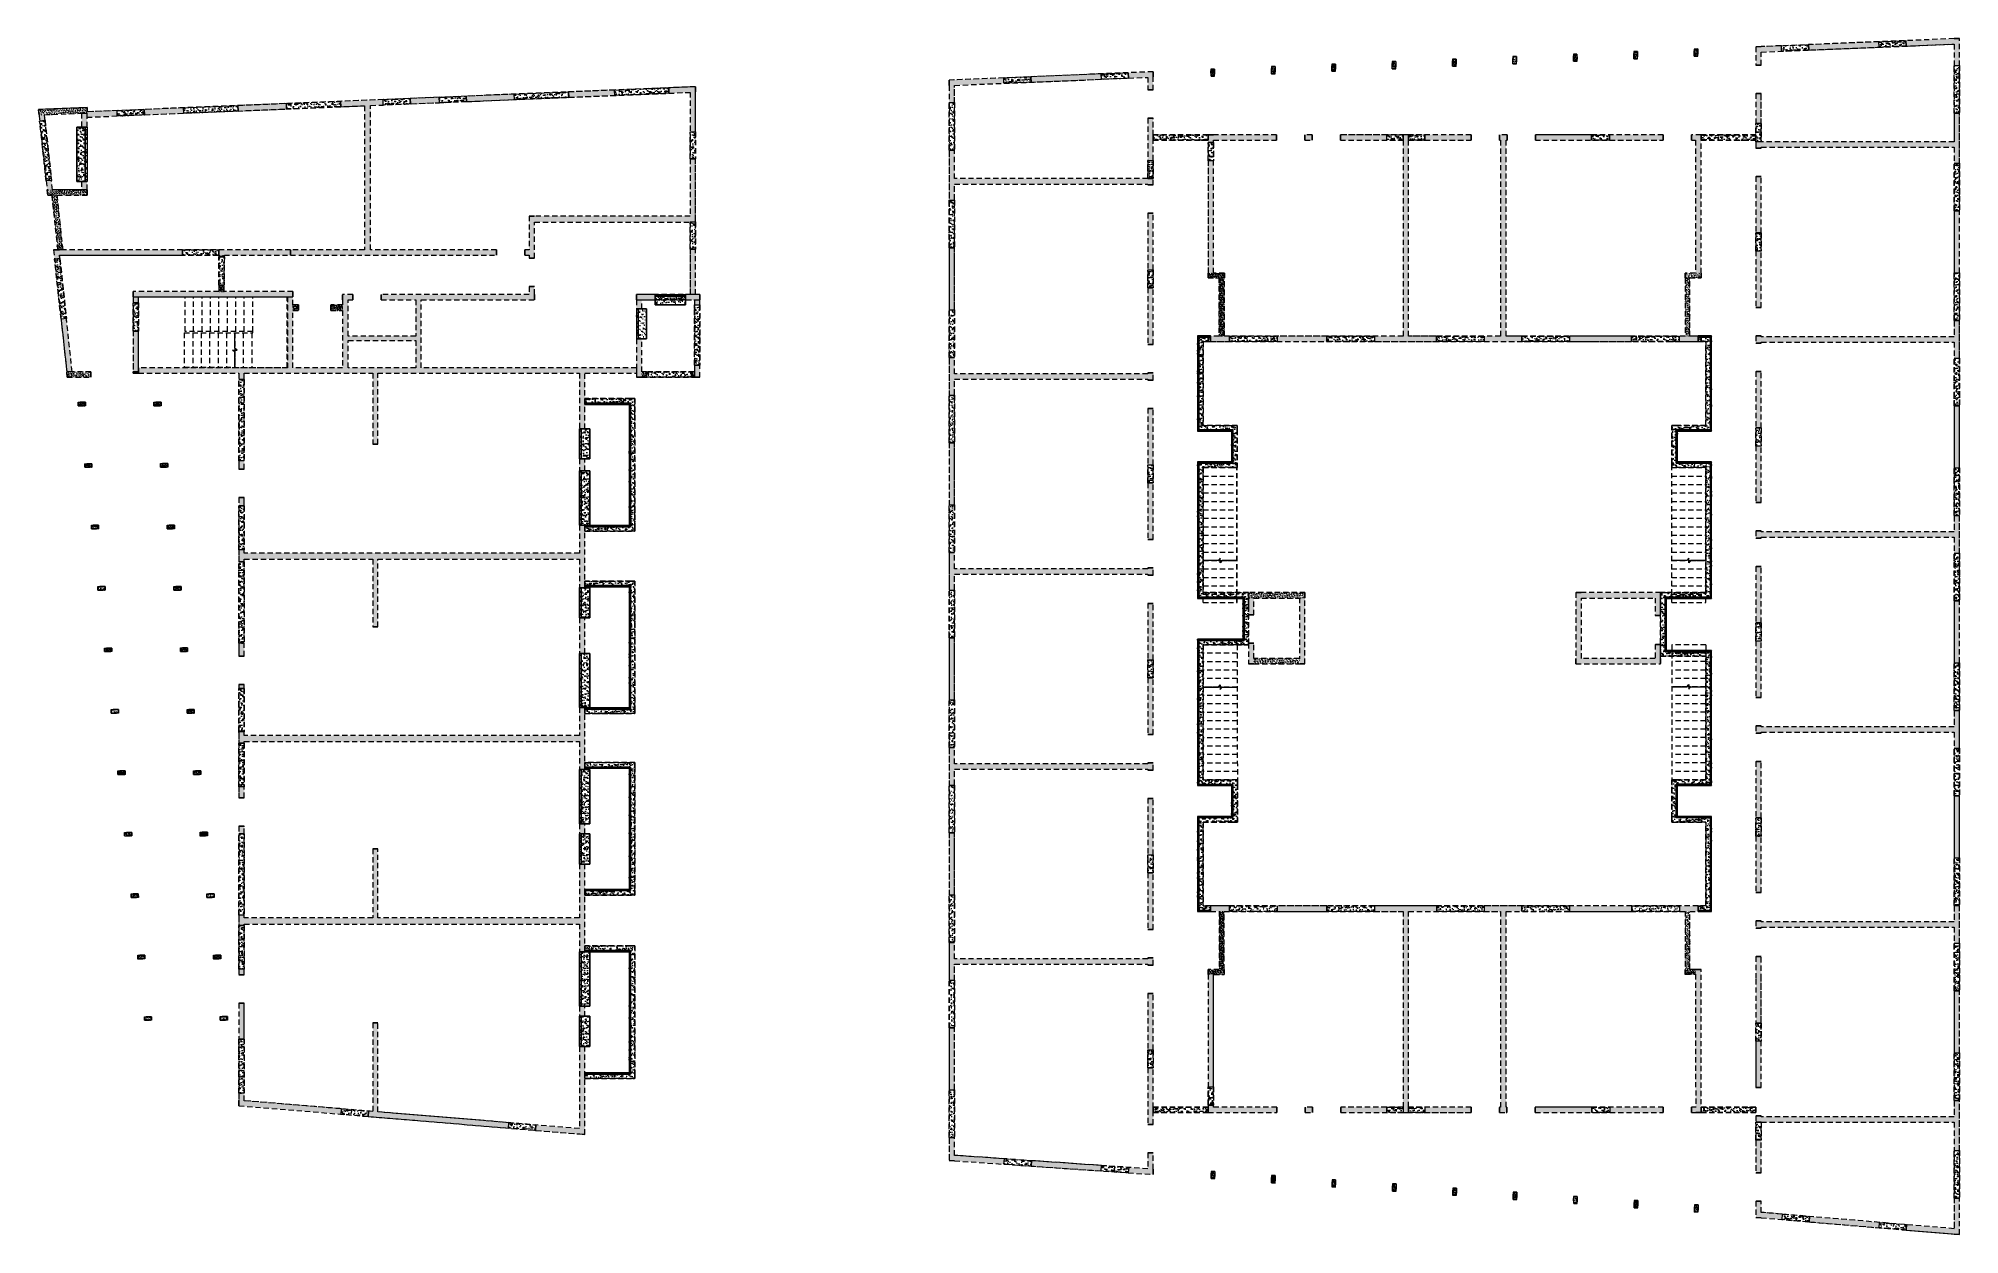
# Model space of a CAD drawing. Header units: metres. Extents: x 399 to 3028, y -427 to 863.
# Drawn here: x 559.4 to 623.1, y -421.3 to -381.6 of the extents above; entities that cross this region are included whole.
import ezdxf

# ---------------------------------------------------------------- set-up
doc = ezdxf.new("R2010")
doc.units = ezdxf.units.M
doc.linetypes.add('Caché', pattern=[0.265, 0.175, -0.09])
doc.linetypes.add('Projeté', pattern=[0.198437, 0.119063, -0.079375])
for name, color, linetype, lineweight in [('A-WALL', 113, 'Continuous', 18), ('A-WALL-PATT', 111, 'Continuous', 18), ('S-COLS', 52, 'Continuous', 18), ('S-STRS', 31, 'Continuous', 18), ('S-STRS-MBND', 31, 'Projeté', 18)]:
    doc.layers.add(name, color=color, linetype=linetype, lineweight=lineweight)
pattern_1 = [(37.5, (117.709333, -43.356), (-0.0020069574, 0.055181266), [0.004, -0.04, 0.004, -0.045, -0.046]), (37.5, (117.709333, -43.356), (-0.0020069574, 0.055181266), [-0.092, 0.004, -0.043]), (7.5, (117.70933, -43.356), (0.0509497245, 0.080337573), [0.004, -0.02, 0.004, -0.035, -0.015]), (7.5, (117.70933, -43.356), (0.0509497245, 0.080337573), [-0.063, 0.004, -0.011]), (327.5, (117.674333, -43.356), (0.0890447396, 0.0001853188), [0.004, -0.011, 0.004, -0.048, -0.067]), (327.5, (117.674333, -43.356), (0.0890447396, 0.0001853188), [-0.066, 0.004, -0.063]), (317.5, (117.67433, -43.356), (0.0859352035, 0.025693205), [0.004, -0.003, 0.004, -0.03, -0.039]), (317.5, (117.67433, -43.356), (0.0859352035, 0.025693205), [-0.041, 0.004, -0.035])]
pattern_2 = [(37.5, (117.70933, -43.356), (-0.004214223, 0.14676253), [0.003, -0.112, 0.003, -0.126, -0.124]), (37.5, (117.70933, -43.356), (-0.004214223, 0.14676253), [-0.245, 0.003, -0.12]), (7.5, (117.70933, -43.356), (0.135030934, 0.215468436), [0.003, -0.059, 0.003, -0.101, -0.04]), (7.5, (117.70933, -43.356), (0.135030934, 0.215468436), [-0.167, 0.003, -0.037]), (327.5, (117.61533, -43.356), (0.23745264, 0.000494183), [0.003, -0.035, 0.003, -0.134, -0.179]), (327.5, (117.61533, -43.356), (0.23745264, 0.000494183), [-0.175, 0.003, -0.176]), (317.5, (117.61533, -43.356), (0.22924279, 0.06663139), [0.003, -0.016, 0.003, -0.087, -0.103]), (317.5, (117.61533, -43.356), (0.22924279, 0.06663139), [-0.109, 0.003, -0.1])]
pattern_3 = [(37.362, (117.70933, -46.849), (-0.004655543, 0.146165406), [0.003, -0.112, 0.003, -0.126, -0.124]), (37.362, (117.70933, -46.849), (-0.004655543, 0.146165406), [-0.245, 0.003, -0.12]), (7.463, (117.70933, -46.849), (0.135299935, 0.21438966), [0.003, -0.059, 0.003, -0.101, -0.04]), (7.463, (117.70933, -46.849), (0.135299935, 0.21438966), [-0.167, 0.003, -0.037]), (327.629, (117.61533, -46.849), (0.236915525, 0.0001842), [0.003, -0.035, 0.003, -0.134, -0.179]), (327.629, (117.61533, -46.849), (0.236915525, 0.0001842), [-0.175, 0.003, -0.175]), (317.642, (117.61533, -46.849), (0.22907695, 0.067199334), [0.003, -0.016, 0.003, -0.086, -0.103]), (317.642, (117.61533, -46.849), (0.22907695, 0.067199334), [-0.109, 0.003, -0.099])]
pattern_4 = [(37.638, (122.44833, -43.356), (-0.004567696, 0.146751955), [0.003, -0.112, 0.003, -0.126, -0.123]), (37.638, (122.44833, -43.356), (-0.004567696, 0.146751955), [-0.245, 0.003, -0.12]), (7.537, (122.44833, -43.356), (0.1339004, 0.215424424), [0.003, -0.059, 0.003, -0.101, -0.04]), (7.537, (122.44833, -43.356), (0.1339004, 0.215424424), [-0.166, 0.003, -0.036]), (327.371, (122.35533, -43.356), (0.23661097, 0.00049876), [0.003, -0.035, 0.003, -0.133, -0.178]), (327.371, (122.35533, -43.356), (0.23661097, 0.00049876), [-0.175, 0.003, -0.175]), (317.358, (122.35533, -43.356), (0.227936024, 0.06741787), [0.003, -0.016, 0.003, -0.086, -0.103]), (317.358, (122.35533, -43.356), (0.227936024, 0.06741787), [-0.109, 0.003, -0.099])]
pattern_5 = [(37.362, (117.70933, -46.904), (-0.004655543, 0.146165406), [0.003, -0.112, 0.003, -0.126, -0.124]), (37.362, (117.70933, -46.904), (-0.004655543, 0.146165406), [-0.245, 0.003, -0.12]), (7.463, (117.70933, -46.904), (0.135299935, 0.21438966), [0.003, -0.059, 0.003, -0.101, -0.04]), (7.463, (117.70933, -46.904), (0.135299935, 0.21438966), [-0.167, 0.003, -0.037]), (327.629, (117.61533, -46.904), (0.236915525, 0.0001842), [0.003, -0.035, 0.003, -0.134, -0.179]), (327.629, (117.61533, -46.904), (0.236915525, 0.0001842), [-0.175, 0.003, -0.175]), (317.642, (117.61533, -46.904), (0.22907695, 0.067199334), [0.003, -0.016, 0.003, -0.086, -0.103]), (317.642, (117.61533, -46.904), (0.22907695, 0.067199334), [-0.109, 0.003, -0.099])]
pattern_6 = [(37.362, (117.71033, -46.966), (-0.004655543, 0.146165406), [0.003, -0.112, 0.003, -0.126, -0.124]), (37.362, (117.71033, -46.966), (-0.004655543, 0.146165406), [-0.245, 0.003, -0.12]), (7.463, (117.71033, -46.966), (0.135299935, 0.21438966), [0.003, -0.059, 0.003, -0.101, -0.04]), (7.463, (117.71033, -46.966), (0.135299935, 0.21438966), [-0.167, 0.003, -0.037]), (327.629, (117.61633, -46.966), (0.236915525, 0.0001842), [0.003, -0.035, 0.003, -0.134, -0.179]), (327.629, (117.61633, -46.966), (0.236915525, 0.0001842), [-0.175, 0.003, -0.175]), (317.642, (117.61633, -46.966), (0.22907695, 0.067199334), [0.003, -0.016, 0.003, -0.086, -0.103]), (317.642, (117.61633, -46.966), (0.22907695, 0.067199334), [-0.109, 0.003, -0.099])]
pattern_7 = [(37.362, (117.70933, -46.947), (-0.004655543, 0.146165406), [0.003, -0.112, 0.003, -0.126, -0.124]), (37.362, (117.70933, -46.947), (-0.004655543, 0.146165406), [-0.245, 0.003, -0.12]), (7.463, (117.70933, -46.947), (0.135299935, 0.21438966), [0.003, -0.059, 0.003, -0.101, -0.04]), (7.463, (117.70933, -46.947), (0.135299935, 0.21438966), [-0.167, 0.003, -0.037]), (327.629, (117.61533, -46.947), (0.236915525, 0.0001842), [0.003, -0.035, 0.003, -0.134, -0.179]), (327.629, (117.61533, -46.947), (0.236915525, 0.0001842), [-0.175, 0.003, -0.175]), (317.642, (117.61533, -46.947), (0.22907695, 0.067199334), [0.003, -0.016, 0.003, -0.086, -0.103]), (317.642, (117.61533, -46.947), (0.22907695, 0.067199334), [-0.109, 0.003, -0.099])]
pattern_8 = [(37.362, (117.70933, -47.007), (-0.004655543, 0.146165406), [0.003, -0.112, 0.003, -0.126, -0.124]), (37.362, (117.70933, -47.007), (-0.004655543, 0.146165406), [-0.245, 0.003, -0.12]), (7.463, (117.70933, -47.007), (0.135299935, 0.21438966), [0.003, -0.059, 0.003, -0.101, -0.04]), (7.463, (117.70933, -47.007), (0.135299935, 0.21438966), [-0.167, 0.003, -0.037]), (327.629, (117.61533, -47.007), (0.236915525, 0.0001842), [0.003, -0.035, 0.003, -0.134, -0.179]), (327.629, (117.61533, -47.007), (0.236915525, 0.0001842), [-0.175, 0.003, -0.175]), (317.642, (117.61533, -47.007), (0.22907695, 0.067199334), [0.003, -0.016, 0.003, -0.086, -0.103]), (317.642, (117.61533, -47.007), (0.22907695, 0.067199334), [-0.109, 0.003, -0.099])]
pattern_9 = [(37.638, (122.64633, -43.356), (-0.004567696, 0.146751955), [0.003, -0.112, 0.003, -0.126, -0.123]), (37.638, (122.64633, -43.356), (-0.004567696, 0.146751955), [-0.245, 0.003, -0.12]), (7.537, (122.64633, -43.356), (0.1339004, 0.215424424), [0.003, -0.059, 0.003, -0.101, -0.04]), (7.537, (122.64633, -43.356), (0.1339004, 0.215424424), [-0.166, 0.003, -0.036]), (327.371, (122.55333, -43.356), (0.23661097, 0.00049876), [0.003, -0.035, 0.003, -0.133, -0.178]), (327.371, (122.55333, -43.356), (0.23661097, 0.00049876), [-0.175, 0.003, -0.175]), (317.358, (122.55333, -43.356), (0.227936024, 0.06741787), [0.003, -0.016, 0.003, -0.086, -0.103]), (317.358, (122.55333, -43.356), (0.227936024, 0.06741787), [-0.109, 0.003, -0.099])]
pattern_10 = [(37.61, (121.35033, -43.356), (-0.004495979, 0.14675417), [0.003, -0.112, 0.003, -0.126, -0.124]), (37.61, (121.35033, -43.356), (-0.004495979, 0.14675417), [-0.245, 0.003, -0.12]), (7.529, (121.35033, -43.356), (0.13393048, 0.215405726), [0.003, -0.059, 0.003, -0.101, -0.04]), (7.529, (121.35033, -43.356), (0.13393048, 0.215405726), [-0.166, 0.003, -0.037]), (327.397, (121.25733, -43.356), (0.23661072, 0.000606132), [0.003, -0.035, 0.003, -0.133, -0.179]), (327.397, (121.25733, -43.356), (0.23661072, 0.000606132), [-0.175, 0.003, -0.175]), (317.387, (121.25733, -43.356), (0.228637815, 0.06685619), [0.003, -0.016, 0.003, -0.086, -0.103]), (317.387, (121.25733, -43.356), (0.228637815, 0.06685619), [-0.109, 0.003, -0.099])]
pattern_11 = [(37.638, (122.26733, -43.356), (-0.004567696, 0.146751955), [0.003, -0.112, 0.003, -0.126, -0.123]), (37.638, (122.26733, -43.356), (-0.004567696, 0.146751955), [-0.245, 0.003, -0.12]), (7.537, (122.26733, -43.356), (0.1339004, 0.215424424), [0.003, -0.059, 0.003, -0.101, -0.04]), (7.537, (122.26733, -43.356), (0.1339004, 0.215424424), [-0.166, 0.003, -0.036]), (327.371, (122.17433, -43.356), (0.23661097, 0.00049876), [0.003, -0.035, 0.003, -0.133, -0.178]), (327.371, (122.17433, -43.356), (0.23661097, 0.00049876), [-0.175, 0.003, -0.175]), (317.358, (122.17433, -43.356), (0.227936024, 0.06741787), [0.003, -0.016, 0.003, -0.086, -0.103]), (317.358, (122.17433, -43.356), (0.227936024, 0.06741787), [-0.109, 0.003, -0.099])]

# ---------------------------------------------------------------- blocks, each defined once
blk = doc.blocks.new('P - AES_Poteau-618480-Plan VES _PB _2_')
at = {"layer": 'S-COLS', "linetype": 'Caché'}
h = blk.add_hatch(dxfattribs=at)
h.set_pattern_fill('FP_15', color=94, style=0, pattern_type=2)
h.set_pattern_definition([(37.441, (-444.909, 371.253), (-0.0019501338, 0.0551833034), [0.004, -0.04, 0.004, -0.045, -0.046]), (37.441, (-444.909, 371.253), (-0.0019501338, 0.0551833034), [-0.092, 0.004, -0.043]), (7.441, (-444.909, 371.253), (0.051032425, 0.080285065), [0.004, -0.02, 0.004, -0.035, -0.015]), (7.441, (-444.909, 371.253), (0.051032425, 0.080285065), [-0.063, 0.004, -0.011]), (327.441, (-444.944, 371.253), (0.0890448833, 9.36254e-05), [0.004, -0.011, 0.004, -0.048, -0.067]), (327.441, (-444.944, 371.253), (0.0890448833, 9.36254e-05), [-0.066, 0.004, -0.063]), (317.441, (-444.944, 371.253), (0.085961615, 0.0256047), [0.004, -0.003, 0.004, -0.03, -0.039]), (317.441, (-444.944, 371.253), (0.085961615, 0.0256047), [-0.041, 0.004, -0.035])])
h.paths.add_polyline_path([(0.12, 0.06), (0.12, -0.06), (-0.12, -0.06), (-0.12, 0.06)])
at = {"layer": 'S-COLS', "color": 94, "linetype": 'Caché'}
for p, q in [((0.12, 0.06), (-0.12, 0.06)), ((-0.12, 0.06), (-0.12, -0.06)), ((-0.12, -0.06), (-0.12, 0.06)), ((-0.12, 0.06), (0.12, 0.06)), ((-0.12, 0.06), (-0.12, 0.06)), ((0.12, -0.06), (0.12, 0.06)), ((0.12, 0.06), (0.12, -0.06)), ((0.12, 0.06), (0.12, 0.06)), ((-0.12, -0.06), (0.12, -0.06)), ((0.12, -0.06), (-0.12, -0.06)), ((-0.12, -0.06), (-0.12, -0.06)), ((0.12, -0.06), (0.12, -0.06))]:
    blk.add_line(p, q, dxfattribs=at)
blk = doc.blocks.new('P - AES_Poteau-V11-Plan VES _PB _2_')
at = {"layer": 'S-COLS', "linetype": 'Caché'}
h = blk.add_hatch(dxfattribs=at)
h.set_pattern_fill('FP_16', color=94, style=0, pattern_type=2)
h.set_pattern_definition([(37.441, (-444.691, 369.215), (-0.0019501338, 0.0551833034), [0.004, -0.04, 0.004, -0.045, -0.046]), (37.441, (-444.691, 369.215), (-0.0019501338, 0.0551833034), [-0.092, 0.004, -0.043]), (7.441, (-444.691, 369.215), (0.051032425, 0.080285065), [0.004, -0.02, 0.004, -0.035, -0.015]), (7.441, (-444.691, 369.215), (0.051032425, 0.080285065), [-0.063, 0.004, -0.011]), (327.441, (-444.726, 369.215), (0.0890448833, 9.36254e-05), [0.004, -0.011, 0.004, -0.048, -0.067]), (327.441, (-444.726, 369.215), (0.0890448833, 9.36254e-05), [-0.066, 0.004, -0.063]), (317.441, (-444.726, 369.215), (0.085961615, 0.0256047), [0.004, -0.003, 0.004, -0.03, -0.039]), (317.441, (-444.726, 369.215), (0.085961615, 0.0256047), [-0.041, 0.004, -0.035])])
h.paths.add_polyline_path([(0.12, 0.06), (0.12, -0.06), (-0.12, -0.06), (-0.12, 0.06)])
at = {"layer": 'S-COLS', "color": 94, "linetype": 'Caché'}
for p, q in [((0.12, 0.06), (-0.12, 0.06)), ((-0.12, 0.06), (-0.12, -0.06)), ((-0.12, -0.06), (-0.12, 0.06)), ((-0.12, 0.06), (0.12, 0.06)), ((-0.12, 0.06), (-0.12, 0.06)), ((0.12, -0.06), (0.12, 0.06)), ((0.12, 0.06), (0.12, -0.06)), ((0.12, 0.06), (0.12, 0.06)), ((-0.12, -0.06), (0.12, -0.06)), ((0.12, -0.06), (-0.12, -0.06)), ((-0.12, -0.06), (-0.12, -0.06)), ((0.12, -0.06), (0.12, -0.06))]:
    blk.add_line(p, q, dxfattribs=at)
blk = doc.blocks.new('P - AES_Poteau-V12-Plan VES _PB _2_')
at = {"layer": 'S-COLS', "linetype": 'Caché'}
h = blk.add_hatch(dxfattribs=at)
h.set_pattern_fill('FP_17', color=94, style=0, pattern_type=2)
h.set_pattern_definition([(37.441, (-444.474, 367.176), (-0.0019501338, 0.0551833034), [0.004, -0.04, 0.004, -0.045, -0.046]), (37.441, (-444.474, 367.176), (-0.0019501338, 0.0551833034), [-0.092, 0.004, -0.043]), (7.441, (-444.474, 367.176), (0.051032425, 0.080285065), [0.004, -0.02, 0.004, -0.035, -0.015]), (7.441, (-444.474, 367.176), (0.051032425, 0.080285065), [-0.063, 0.004, -0.011]), (327.441, (-444.509, 367.176), (0.0890448833, 9.36254e-05), [0.004, -0.011, 0.004, -0.048, -0.067]), (327.441, (-444.509, 367.176), (0.0890448833, 9.36254e-05), [-0.066, 0.004, -0.063]), (317.441, (-444.509, 367.176), (0.085961615, 0.0256047), [0.004, -0.003, 0.004, -0.03, -0.039]), (317.441, (-444.509, 367.176), (0.085961615, 0.0256047), [-0.041, 0.004, -0.035])])
h.paths.add_polyline_path([(0.12, 0.06), (0.12, -0.06), (-0.12, -0.06), (-0.12, 0.06)])
at = {"layer": 'S-COLS', "color": 94, "linetype": 'Caché'}
for p, q in [((0.12, 0.06), (-0.12, 0.06)), ((-0.12, 0.06), (-0.12, -0.06)), ((-0.12, -0.06), (-0.12, 0.06)), ((-0.12, 0.06), (0.12, 0.06)), ((-0.12, 0.06), (-0.12, 0.06)), ((0.12, -0.06), (0.12, 0.06)), ((0.12, 0.06), (0.12, -0.06)), ((0.12, 0.06), (0.12, 0.06)), ((-0.12, -0.06), (0.12, -0.06)), ((0.12, -0.06), (-0.12, -0.06)), ((-0.12, -0.06), (-0.12, -0.06)), ((0.12, -0.06), (0.12, -0.06))]:
    blk.add_line(p, q, dxfattribs=at)
blk = doc.blocks.new('P - AES_Poteau-V13-Plan VES _PB _2_')
at = {"layer": 'S-COLS', "linetype": 'Caché'}
h = blk.add_hatch(dxfattribs=at)
h.set_pattern_fill('FP_18', color=94, style=0, pattern_type=2)
h.set_pattern_definition([(37.441, (-444.256, 365.138), (-0.0019501338, 0.0551833034), [0.004, -0.04, 0.004, -0.045, -0.046]), (37.441, (-444.256, 365.138), (-0.0019501338, 0.0551833034), [-0.092, 0.004, -0.043]), (7.441, (-444.256, 365.138), (0.051032425, 0.080285065), [0.004, -0.02, 0.004, -0.035, -0.015]), (7.441, (-444.256, 365.138), (0.051032425, 0.080285065), [-0.063, 0.004, -0.011]), (327.441, (-444.291, 365.138), (0.0890448833, 9.36254e-05), [0.004, -0.011, 0.004, -0.048, -0.067]), (327.441, (-444.291, 365.138), (0.0890448833, 9.36254e-05), [-0.066, 0.004, -0.063]), (317.441, (-444.291, 365.138), (0.085961615, 0.0256047), [0.004, -0.003, 0.004, -0.03, -0.039]), (317.441, (-444.291, 365.138), (0.085961615, 0.0256047), [-0.041, 0.004, -0.035])])
h.paths.add_polyline_path([(0.12, 0.06), (0.12, -0.06), (-0.12, -0.06), (-0.12, 0.06)])
at = {"layer": 'S-COLS', "color": 94, "linetype": 'Caché'}
for p, q in [((0.12, 0.06), (-0.12, 0.06)), ((-0.12, 0.06), (-0.12, -0.06)), ((-0.12, -0.06), (-0.12, 0.06)), ((-0.12, 0.06), (0.12, 0.06)), ((-0.12, 0.06), (-0.12, 0.06)), ((0.12, -0.06), (0.12, 0.06)), ((0.12, 0.06), (0.12, -0.06)), ((0.12, 0.06), (0.12, 0.06)), ((-0.12, -0.06), (0.12, -0.06)), ((0.12, -0.06), (-0.12, -0.06)), ((-0.12, -0.06), (-0.12, -0.06)), ((0.12, -0.06), (0.12, -0.06))]:
    blk.add_line(p, q, dxfattribs=at)
blk = doc.blocks.new('P - AES_Poteau-V14-Plan VES _PB _2_')
at = {"layer": 'S-COLS', "linetype": 'Caché'}
h = blk.add_hatch(dxfattribs=at)
h.set_pattern_fill('FP_19', color=94, style=0, pattern_type=2)
h.set_pattern_definition([(37.441, (-444.038, 363.099), (-0.0019501338, 0.0551833034), [0.004, -0.04, 0.004, -0.045, -0.046]), (37.441, (-444.038, 363.099), (-0.0019501338, 0.0551833034), [-0.092, 0.004, -0.043]), (7.441, (-444.038, 363.099), (0.051032425, 0.080285065), [0.004, -0.02, 0.004, -0.035, -0.015]), (7.441, (-444.038, 363.099), (0.051032425, 0.080285065), [-0.063, 0.004, -0.011]), (327.441, (-444.074, 363.1), (0.0890448833, 9.36254e-05), [0.004, -0.011, 0.004, -0.048, -0.067]), (327.441, (-444.074, 363.1), (0.0890448833, 9.36254e-05), [-0.066, 0.004, -0.063]), (317.441, (-444.074, 363.1), (0.085961615, 0.0256047), [0.004, -0.003, 0.004, -0.03, -0.039]), (317.441, (-444.074, 363.1), (0.085961615, 0.0256047), [-0.041, 0.004, -0.035])])
h.paths.add_polyline_path([(0.12, 0.06), (0.12, -0.06), (-0.12, -0.06), (-0.12, 0.06)])
at = {"layer": 'S-COLS', "color": 94, "linetype": 'Caché'}
for p, q in [((0.12, 0.06), (-0.12, 0.06)), ((-0.12, 0.06), (-0.12, -0.06)), ((-0.12, -0.06), (-0.12, 0.06)), ((-0.12, 0.06), (0.12, 0.06)), ((-0.12, 0.06), (-0.12, 0.06)), ((0.12, -0.06), (0.12, 0.06)), ((0.12, 0.06), (0.12, -0.06)), ((0.12, 0.06), (0.12, 0.06)), ((-0.12, -0.06), (0.12, -0.06)), ((0.12, -0.06), (-0.12, -0.06)), ((-0.12, -0.06), (-0.12, -0.06)), ((0.12, -0.06), (0.12, -0.06))]:
    blk.add_line(p, q, dxfattribs=at)
blk = doc.blocks.new('P - AES_Poteau-V15-Plan VES _PB _2_')
at = {"layer": 'S-COLS', "linetype": 'Caché'}
h = blk.add_hatch(dxfattribs=at)
h.set_pattern_fill('FP_20', color=94, style=0, pattern_type=2)
h.set_pattern_definition([(37.441, (-443.821, 361.061), (-0.0019501338, 0.0551833034), [0.004, -0.04, 0.004, -0.045, -0.046]), (37.441, (-443.821, 361.061), (-0.0019501338, 0.0551833034), [-0.092, 0.004, -0.043]), (7.441, (-443.821, 361.061), (0.051032425, 0.080285065), [0.004, -0.02, 0.004, -0.035, -0.015]), (7.441, (-443.821, 361.061), (0.051032425, 0.080285065), [-0.063, 0.004, -0.011]), (327.441, (-443.856, 361.061), (0.0890448833, 9.36254e-05), [0.004, -0.011, 0.004, -0.048, -0.067]), (327.441, (-443.856, 361.061), (0.0890448833, 9.36254e-05), [-0.066, 0.004, -0.063]), (317.441, (-443.856, 361.061), (0.085961615, 0.0256047), [0.004, -0.003, 0.004, -0.03, -0.039]), (317.441, (-443.856, 361.061), (0.085961615, 0.0256047), [-0.041, 0.004, -0.035])])
h.paths.add_polyline_path([(0.12, 0.06), (0.12, -0.06), (-0.12, -0.06), (-0.12, 0.06)])
at = {"layer": 'S-COLS', "color": 94, "linetype": 'Caché'}
for p, q in [((0.12, 0.06), (-0.12, 0.06)), ((-0.12, 0.06), (-0.12, -0.06)), ((-0.12, -0.06), (-0.12, 0.06)), ((-0.12, 0.06), (0.12, 0.06)), ((-0.12, 0.06), (-0.12, 0.06)), ((0.12, -0.06), (0.12, 0.06)), ((0.12, 0.06), (0.12, -0.06)), ((0.12, 0.06), (0.12, 0.06)), ((-0.12, -0.06), (0.12, -0.06)), ((0.12, -0.06), (-0.12, -0.06)), ((-0.12, -0.06), (-0.12, -0.06)), ((0.12, -0.06), (0.12, -0.06))]:
    blk.add_line(p, q, dxfattribs=at)
blk = doc.blocks.new('P - AES_Poteau-V16-Plan VES _PB _2_')
at = {"layer": 'S-COLS', "linetype": 'Caché'}
h = blk.add_hatch(dxfattribs=at)
h.set_pattern_fill('FP_21', color=94, style=0, pattern_type=2)
h.set_pattern_definition([(37.441, (-443.603, 359.023), (-0.0019501338, 0.0551833034), [0.004, -0.04, 0.004, -0.045, -0.046]), (37.441, (-443.603, 359.023), (-0.0019501338, 0.0551833034), [-0.092, 0.004, -0.043]), (7.441, (-443.603, 359.023), (0.051032425, 0.080285065), [0.004, -0.02, 0.004, -0.035, -0.015]), (7.441, (-443.603, 359.023), (0.051032425, 0.080285065), [-0.063, 0.004, -0.011]), (327.441, (-443.638, 359.023), (0.0890448833, 9.36254e-05), [0.004, -0.011, 0.004, -0.048, -0.067]), (327.441, (-443.638, 359.023), (0.0890448833, 9.36254e-05), [-0.066, 0.004, -0.063]), (317.441, (-443.638, 359.023), (0.085961615, 0.0256047), [0.004, -0.003, 0.004, -0.03, -0.039]), (317.441, (-443.638, 359.023), (0.085961615, 0.0256047), [-0.041, 0.004, -0.035])])
h.paths.add_polyline_path([(0.12, 0.06), (0.12, -0.06), (-0.12, -0.06), (-0.12, 0.06)])
at = {"layer": 'S-COLS', "color": 94, "linetype": 'Caché'}
for p, q in [((0.12, 0.06), (-0.12, 0.06)), ((-0.12, 0.06), (-0.12, -0.06)), ((-0.12, -0.06), (-0.12, 0.06)), ((-0.12, 0.06), (0.12, 0.06)), ((-0.12, 0.06), (-0.12, 0.06)), ((0.12, -0.06), (0.12, 0.06)), ((0.12, 0.06), (0.12, -0.06)), ((0.12, 0.06), (0.12, 0.06)), ((-0.12, -0.06), (0.12, -0.06)), ((0.12, -0.06), (-0.12, -0.06)), ((-0.12, -0.06), (-0.12, -0.06)), ((0.12, -0.06), (0.12, -0.06))]:
    blk.add_line(p, q, dxfattribs=at)
blk = doc.blocks.new('P - AES_Poteau-V17-Plan VES _PB _2_')
at = {"layer": 'S-COLS', "linetype": 'Caché'}
h = blk.add_hatch(dxfattribs=at)
h.set_pattern_fill('FP_22', color=94, style=0, pattern_type=2)
h.set_pattern_definition([(37.441, (-443.386, 356.984), (-0.0019501338, 0.0551833034), [0.004, -0.04, 0.004, -0.045, -0.046]), (37.441, (-443.386, 356.984), (-0.0019501338, 0.0551833034), [-0.092, 0.004, -0.043]), (7.441, (-443.386, 356.984), (0.051032425, 0.080285065), [0.004, -0.02, 0.004, -0.035, -0.015]), (7.441, (-443.386, 356.984), (0.051032425, 0.080285065), [-0.063, 0.004, -0.011]), (327.441, (-443.421, 356.984), (0.0890448833, 9.36254e-05), [0.004, -0.011, 0.004, -0.048, -0.067]), (327.441, (-443.421, 356.984), (0.0890448833, 9.36254e-05), [-0.066, 0.004, -0.063]), (317.441, (-443.421, 356.984), (0.085961615, 0.0256047), [0.004, -0.003, 0.004, -0.03, -0.039]), (317.441, (-443.421, 356.984), (0.085961615, 0.0256047), [-0.041, 0.004, -0.035])])
h.paths.add_polyline_path([(0.12, 0.06), (0.12, -0.06), (-0.12, -0.06), (-0.12, 0.06)])
at = {"layer": 'S-COLS', "color": 94, "linetype": 'Caché'}
for p, q in [((0.12, 0.06), (-0.12, 0.06)), ((-0.12, 0.06), (-0.12, -0.06)), ((-0.12, -0.06), (-0.12, 0.06)), ((-0.12, 0.06), (0.12, 0.06)), ((-0.12, 0.06), (-0.12, 0.06)), ((0.12, -0.06), (0.12, 0.06)), ((0.12, 0.06), (0.12, -0.06)), ((0.12, 0.06), (0.12, 0.06)), ((-0.12, -0.06), (0.12, -0.06)), ((0.12, -0.06), (-0.12, -0.06)), ((-0.12, -0.06), (-0.12, -0.06)), ((0.12, -0.06), (0.12, -0.06))]:
    blk.add_line(p, q, dxfattribs=at)
blk = doc.blocks.new('P - AES_Poteau-V18-Plan VES _PB _2_')
at = {"layer": 'S-COLS', "linetype": 'Caché'}
h = blk.add_hatch(dxfattribs=at)
h.set_pattern_fill('FP_23', color=94, style=0, pattern_type=2)
h.set_pattern_definition([(37.441, (-443.168, 354.946), (-0.0019501338, 0.0551833034), [0.004, -0.04, 0.004, -0.045, -0.046]), (37.441, (-443.168, 354.946), (-0.0019501338, 0.0551833034), [-0.092, 0.004, -0.043]), (7.441, (-443.168, 354.946), (0.051032425, 0.080285065), [0.004, -0.02, 0.004, -0.035, -0.015]), (7.441, (-443.168, 354.946), (0.051032425, 0.080285065), [-0.063, 0.004, -0.011]), (327.441, (-443.203, 354.946), (0.0890448833, 9.36254e-05), [0.004, -0.011, 0.004, -0.048, -0.067]), (327.441, (-443.203, 354.946), (0.0890448833, 9.36254e-05), [-0.066, 0.004, -0.063]), (317.441, (-443.203, 354.946), (0.085961615, 0.0256047), [0.004, -0.003, 0.004, -0.03, -0.039]), (317.441, (-443.203, 354.946), (0.085961615, 0.0256047), [-0.041, 0.004, -0.035])])
h.paths.add_polyline_path([(0.12, 0.06), (0.12, -0.06), (-0.12, -0.06), (-0.12, 0.06)])
at = {"layer": 'S-COLS', "color": 94, "linetype": 'Caché'}
for p, q in [((0.12, 0.06), (-0.12, 0.06)), ((-0.12, 0.06), (-0.12, -0.06)), ((-0.12, -0.06), (-0.12, 0.06)), ((-0.12, 0.06), (0.12, 0.06)), ((-0.12, 0.06), (-0.12, 0.06)), ((0.12, -0.06), (0.12, 0.06)), ((0.12, 0.06), (0.12, -0.06)), ((0.12, 0.06), (0.12, 0.06)), ((-0.12, -0.06), (0.12, -0.06)), ((0.12, -0.06), (-0.12, -0.06)), ((-0.12, -0.06), (-0.12, -0.06)), ((0.12, -0.06), (0.12, -0.06))]:
    blk.add_line(p, q, dxfattribs=at)
blk = doc.blocks.new('P - AES_Poteau-V19-Plan VES _PB _2_')
at = {"layer": 'S-COLS', "linetype": 'Caché'}
h = blk.add_hatch(dxfattribs=at)
h.set_pattern_fill('FP_24', color=94, style=0, pattern_type=2)
h.set_pattern_definition([(37.441, (-442.951, 352.907), (-0.0019501338, 0.0551833034), [0.004, -0.04, 0.004, -0.045, -0.046]), (37.441, (-442.951, 352.907), (-0.0019501338, 0.0551833034), [-0.092, 0.004, -0.043]), (7.441, (-442.951, 352.907), (0.051032425, 0.080285065), [0.004, -0.02, 0.004, -0.035, -0.015]), (7.441, (-442.951, 352.907), (0.051032425, 0.080285065), [-0.063, 0.004, -0.011]), (327.441, (-442.986, 352.907), (0.0890448833, 9.36254e-05), [0.004, -0.011, 0.004, -0.048, -0.067]), (327.441, (-442.986, 352.907), (0.0890448833, 9.36254e-05), [-0.066, 0.004, -0.063]), (317.441, (-442.986, 352.907), (0.085961615, 0.0256047), [0.004, -0.003, 0.004, -0.03, -0.039]), (317.441, (-442.986, 352.907), (0.085961615, 0.0256047), [-0.041, 0.004, -0.035])])
h.paths.add_polyline_path([(0.12, 0.06), (0.12, -0.06), (-0.12, -0.06), (-0.12, 0.06)])
at = {"layer": 'S-COLS', "color": 94, "linetype": 'Caché'}
for p, q in [((0.12, 0.06), (-0.12, 0.06)), ((-0.12, 0.06), (-0.12, -0.06)), ((-0.12, -0.06), (-0.12, 0.06)), ((-0.12, 0.06), (0.12, 0.06)), ((-0.12, 0.06), (-0.12, 0.06)), ((0.12, -0.06), (0.12, 0.06)), ((0.12, 0.06), (0.12, -0.06)), ((0.12, 0.06), (0.12, 0.06)), ((-0.12, -0.06), (0.12, -0.06)), ((0.12, -0.06), (-0.12, -0.06)), ((-0.12, -0.06), (-0.12, -0.06)), ((0.12, -0.06), (0.12, -0.06))]:
    blk.add_line(p, q, dxfattribs=at)
blk = doc.blocks.new('P - AES_Poteau-V20-Plan VES _PB _2_')
at = {"layer": 'S-COLS', "linetype": 'Caché'}
h = blk.add_hatch(dxfattribs=at)
h.set_pattern_fill('FP_25', color=94, style=0, pattern_type=2)
h.set_pattern_definition([(37.441, (-442.733, 350.869), (-0.0019501338, 0.0551833034), [0.004, -0.04, 0.004, -0.045, -0.046]), (37.441, (-442.733, 350.869), (-0.0019501338, 0.0551833034), [-0.092, 0.004, -0.043]), (7.441, (-442.733, 350.869), (0.051032425, 0.080285065), [0.004, -0.02, 0.004, -0.035, -0.015]), (7.441, (-442.733, 350.869), (0.051032425, 0.080285065), [-0.063, 0.004, -0.011]), (327.441, (-442.768, 350.869), (0.0890448833, 9.36254e-05), [0.004, -0.011, 0.004, -0.048, -0.067]), (327.441, (-442.768, 350.869), (0.0890448833, 9.36254e-05), [-0.066, 0.004, -0.063]), (317.441, (-442.768, 350.869), (0.085961615, 0.0256047), [0.004, -0.003, 0.004, -0.03, -0.039]), (317.441, (-442.768, 350.869), (0.085961615, 0.0256047), [-0.041, 0.004, -0.035])])
h.paths.add_polyline_path([(0.12, 0.06), (0.12, -0.06), (-0.12, -0.06), (-0.12, 0.06)])
at = {"layer": 'S-COLS', "color": 94, "linetype": 'Caché'}
for p, q in [((0.12, 0.06), (-0.12, 0.06)), ((-0.12, 0.06), (-0.12, -0.06)), ((-0.12, -0.06), (-0.12, 0.06)), ((-0.12, 0.06), (0.12, 0.06)), ((-0.12, 0.06), (-0.12, 0.06)), ((0.12, -0.06), (0.12, 0.06)), ((0.12, 0.06), (0.12, -0.06)), ((0.12, 0.06), (0.12, 0.06)), ((-0.12, -0.06), (0.12, -0.06)), ((0.12, -0.06), (-0.12, -0.06)), ((-0.12, -0.06), (-0.12, -0.06)), ((0.12, -0.06), (0.12, -0.06))]:
    blk.add_line(p, q, dxfattribs=at)
blk = doc.blocks.new('FP_22-Plan VES _PB _2_')
at = {"layer": 'A-WALL', "color": 94}
for p, q in [((424.46, -390.213), (424.46, -390.213)), ((424.46, -390.213), (424.461, -390.213)), ((424.461, -390.213), (424.461, -390.212)), ((424.461, -390.212), (424.462, -390.212)), ((424.462, -390.212), (424.462, -390.212)), ((424.501, -390.207), (424.501, -390.208)), ((424.501, -390.208), (424.502, -390.208)), ((424.502, -390.208), (424.503, -390.208)), ((424.503, -390.208), (424.503, -390.208)), ((424.503, -390.208), (424.504, -390.208)), ((424.54, -390.204), (424.541, -390.204)), ((424.541, -390.204), (424.541, -390.204)), ((424.541, -390.204), (424.542, -390.204)), ((424.542, -390.204), (424.542, -390.204)), ((424.542, -390.204), (424.543, -390.204)), ((424.655, -390.214), (424.655, -390.213)), ((424.655, -390.213), (424.656, -390.213)), ((424.656, -390.213), (424.656, -390.213)), ((424.656, -390.213), (424.657, -390.213)), ((424.657, -390.213), (424.657, -390.212)), ((424.738, -390.207), (424.739, -390.207)), ((424.739, -390.207), (424.739, -390.208)), ((424.739, -390.208), (424.74, -390.208)), ((424.74, -390.208), (424.74, -390.208)), ((424.74, -390.208), (424.741, -390.208)), ((424.845, -390.205), (424.846, -390.205)), ((424.846, -390.205), (424.846, -390.205)), ((424.846, -390.205), (424.847, -390.205)), ((424.847, -390.205), (424.847, -390.205)), ((424.847, -390.205), (424.848, -390.205)), ((424.859, -390.211), (424.86, -390.211)), ((424.86, -390.209), (424.861, -390.209)), ((424.86, -390.211), (424.86, -390.212)), ((424.86, -390.212), (424.861, -390.212)), ((424.861, -390.209), (424.862, -390.208)), ((424.861, -390.209), (424.861, -390.209)), ((424.861, -390.212), (424.861, -390.212)), ((424.861, -390.212), (424.862, -390.212)), ((424.862, -390.208), (424.862, -390.208)), ((424.862, -390.208), (424.863, -390.208)), ((424.975, -390.207), (424.976, -390.207)), ((424.976, -390.207), (424.977, -390.207)), ((424.977, -390.207), (424.977, -390.207)), ((424.977, -390.207), (424.978, -390.208)), ((424.978, -390.208), (424.978, -390.208)), ((425.05, -390.212), (425.052, -390.212)), ((425.052, -390.212), (425.053, -390.212)), ((425.06, -390.208), (425.06, -390.207)), ((425.06, -390.207), (425.061, -390.207)), ((425.061, -390.207), (425.061, -390.207)), ((425.061, -390.207), (425.062, -390.207)), ((425.062, -390.207), (425.062, -390.207)), ((425.09, -390.209), (425.091, -390.209)), ((425.091, -390.209), (425.093, -390.209)), ((425.151, -390.205), (425.153, -390.205)), ((425.153, -390.205), (425.155, -390.205)), ((425.154, -390.208), (425.155, -390.208)), ((425.155, -390.208), (425.155, -390.208)), ((425.155, -390.208), (425.156, -390.208)), ((425.156, -390.208), (425.156, -390.208)), ((425.156, -390.208), (425.157, -390.209)), ((425.213, -390.207), (425.213, -390.207)), ((425.213, -390.207), (425.214, -390.207)), ((425.214, -390.207), (425.214, -390.207)), ((425.214, -390.207), (425.215, -390.207)), ((425.215, -390.207), (425.216, -390.208)), ((425.255, -390.208), (425.255, -390.208)), ((425.255, -390.208), (425.256, -390.208)), ((425.256, -390.208), (425.257, -390.207)), ((425.256, -390.208), (425.256, -390.208)), ((425.257, -390.207), (425.257, -390.207))]:
    blk.add_line(p, q, dxfattribs=at)
blk = doc.blocks.new('FP_21-Plan VES _PB _2_')
at = {"layer": 'A-WALL'}
blk.add_line((425.306, -390.196), (424.306, -390.196), dxfattribs=at)
at = {"layer": 'A-WALL', "color": 94}
blk.add_blockref('FP_22-Plan VES _PB _2_', (0, 0), dxfattribs=at)
blk = doc.blocks.new('FP_24-Plan VES _PB _2_')
at = {"layer": 'A-WALL', "color": 94}
for p, q in [((423.744, -391.05), (423.744, -391.05)), ((423.744, -391.05), (423.744, -391.051)), ((423.744, -391.051), (423.744, -391.051)), ((423.744, -391.051), (423.744, -391.051)), ((423.744, -391.051), (423.744, -391.052)), ((423.744, -391.381), (423.744, -391.381)), ((423.744, -391.381), (423.745, -391.381)), ((423.744, -391.506), (423.744, -391.506)), ((423.744, -391.506), (423.744, -391.506)), ((423.744, -391.506), (423.744, -391.507)), ((423.744, -391.507), (423.744, -391.507)), ((423.744, -391.507), (423.744, -391.507))]:
    blk.add_line(p, q, dxfattribs=at)
blk = doc.blocks.new('FP_23-Plan VES _PB _2_')
at = {"layer": 'A-WALL'}
blk.add_line((423.737, -390.609), (423.737, -391.609), dxfattribs=at)
at = {"layer": 'A-WALL', "color": 94}
blk.add_blockref('FP_24-Plan VES _PB _2_', (0, 0), dxfattribs=at)
blk = doc.blocks.new('FP_26-Plan VES _PB _2_')
at = {"layer": 'A-WALL', "color": 94}
for p, q in [((405.382, -384.865), (405.382, -384.865)), ((405.382, -384.865), (405.383, -384.865)), ((405.385, -384.668), (405.385, -384.667)), ((405.385, -384.667), (405.385, -384.667)), ((405.385, -384.667), (405.386, -384.667)), ((405.385, -384.669), (405.385, -384.668)), ((405.385, -384.668), (405.385, -384.668)), ((405.386, -384.815), (405.387, -384.814)), ((405.386, -384.815), (405.386, -384.815)), ((405.386, -384.815), (405.386, -384.815)), ((405.387, -384.814), (405.387, -384.813)), ((405.387, -384.814), (405.387, -384.814)), ((405.383, -385.014), (405.383, -385.015)), ((405.383, -385.015), (405.383, -385.015)), ((405.383, -385.015), (405.384, -385.015)), ((405.384, -385.015), (405.384, -385.016)), ((405.384, -385.016), (405.384, -385.016)), ((405.384, -385.456), (405.385, -385.456)), ((405.385, -385.061), (405.386, -385.061)), ((405.385, -385.456), (405.386, -385.456)), ((405.386, -385.061), (405.386, -385.061)), ((405.386, -385.322), (405.386, -385.322)), ((405.386, -385.322), (405.386, -385.323)), ((405.386, -385.323), (405.386, -385.323)), ((405.386, -385.323), (405.386, -385.324)), ((405.386, -385.324), (405.387, -385.324)), ((405.387, -384.961), (405.387, -384.96)), ((405.387, -384.962), (405.387, -384.961)), ((405.387, -384.961), (405.387, -384.961)), ((405.387, -384.961), (405.387, -384.961)), ((405.387, -384.962), (405.387, -384.962)), ((405.376, -385.851), (405.377, -385.851)), ((405.377, -385.851), (405.377, -385.852)), ((405.377, -385.852), (405.377, -385.852)), ((405.377, -385.852), (405.378, -385.853)), ((405.378, -385.853), (405.378, -385.853)), ((405.386, -385.778), (405.386, -385.778)), ((405.386, -385.778), (405.386, -385.779)), ((405.386, -385.779), (405.387, -385.779)), ((405.386, -386.047), (405.387, -386.047)), ((405.387, -385.652), (405.387, -385.652)), ((405.387, -385.652), (405.387, -385.652)), ((405.387, -385.779), (405.387, -385.779)), ((405.387, -385.779), (405.387, -385.78)), ((405.387, -386.047), (405.387, -386.047)), ((405.387, -386.086), (405.387, -386.086))]:
    blk.add_line(p, q, dxfattribs=at)
blk = doc.blocks.new('FP_25-Plan VES _PB _2_')
at = {"layer": 'A-WALL'}
blk.add_line((405.394, -386.389), (405.394, -384.589), dxfattribs=at)
at = {"layer": 'A-WALL', "color": 94}
blk.add_blockref('FP_26-Plan VES _PB _2_', (0, 0), dxfattribs=at)
blk = doc.blocks.new('FP_28-Plan VES _PB _2_')
at = {"layer": 'A-WALL', "color": 94}
for p, q in [((421.857, -414.161), (421.856, -414.161)), ((421.856, -414.161), (421.856, -414.162)), ((421.856, -414.162), (421.856, -414.162)), ((421.856, -414.162), (421.856, -414.163)), ((421.857, -414.16), (421.857, -414.161)), ((421.864, -414.148), (421.863, -414.148)), ((421.865, -414.146), (421.864, -414.146)), ((421.864, -414.146), (421.864, -414.147)), ((421.864, -414.147), (421.864, -414.148)), ((421.865, -414.145), (421.865, -414.146)), ((421.854, -414.391), (421.854, -414.391)), ((421.854, -414.391), (421.854, -414.392)), ((421.854, -414.392), (421.854, -414.393)), ((421.854, -414.393), (421.854, -414.393)), ((421.854, -414.393), (421.854, -414.394)), ((421.854, -414.462), (421.854, -414.464)), ((421.854, -414.464), (421.854, -414.465)), ((421.854, -414.496), (421.854, -414.496)), ((421.859, -414.628), (421.858, -414.628)), ((421.858, -414.628), (421.858, -414.629)), ((421.858, -414.629), (421.858, -414.63)), ((421.858, -414.63), (421.858, -414.63)), ((421.858, -414.63), (421.858, -414.631)), ((421.859, -414.699), (421.86, -414.699)), ((421.86, -414.699), (421.86, -414.7)), ((421.86, -414.7), (421.86, -414.7)), ((421.86, -414.7), (421.86, -414.701)), ((421.86, -414.701), (421.861, -414.701)), ((421.862, -414.565), (421.862, -414.566)), ((421.862, -414.566), (421.862, -414.568)), ((421.868, -414.866), (421.867, -414.867)), ((421.867, -414.867), (421.867, -414.867)), ((421.867, -414.867), (421.867, -414.868)), ((421.868, -414.604), (421.868, -414.606)), ((421.868, -414.606), (421.868, -414.607)), ((421.868, -414.865), (421.868, -414.865)), ((421.868, -414.865), (421.868, -414.866)), ((421.869, -414.898), (421.869, -414.898))]:
    blk.add_line(p, q, dxfattribs=at)
blk = doc.blocks.new('FP_27-Plan VES _PB _2_')
at = {"layer": 'A-WALL'}
blk.add_line((421.851, -414.081), (421.851, -415.081), dxfattribs=at)
at = {"layer": 'A-WALL', "color": 94}
blk.add_blockref('FP_28-Plan VES _PB _2_', (0, 0), dxfattribs=at)
blk = doc.blocks.new('FP_30-Plan VES _PB _2_')
at = {"layer": 'A-WALL', "color": 94}
for p, q in [((421.854, -412.291), (421.854, -412.291)), ((421.854, -412.291), (421.854, -412.292)), ((421.854, -412.292), (421.854, -412.292)), ((421.854, -412.292), (421.854, -412.293)), ((421.854, -412.293), (421.854, -412.293)), ((421.862, -412.225), (421.861, -412.226)), ((421.861, -412.226), (421.861, -412.226)), ((421.861, -412.226), (421.861, -412.227)), ((421.862, -412.224), (421.862, -412.225)), ((421.862, -412.225), (421.862, -412.225)), ((421.856, -412.371), (421.857, -412.372)), ((421.856, -412.817), (421.856, -412.817)), ((421.856, -412.817), (421.856, -412.818)), ((421.856, -412.818), (421.856, -412.818)), ((421.856, -412.818), (421.856, -412.819)), ((421.856, -412.819), (421.856, -412.82)), ((421.857, -412.372), (421.857, -412.374)), ((421.858, -412.49), (421.858, -412.49)), ((421.858, -412.49), (421.858, -412.491)), ((421.858, -412.491), (421.858, -412.491)), ((421.858, -412.491), (421.859, -412.492)), ((421.859, -412.492), (421.859, -412.492)), ((421.861, -412.41), (421.861, -412.411)), ((421.861, -412.411), (421.861, -412.413)), ((421.863, -412.545), (421.862, -412.545)), ((421.862, -412.545), (421.862, -412.546)), ((421.862, -412.546), (421.862, -412.546)), ((421.863, -412.544), (421.863, -412.544)), ((421.863, -412.544), (421.863, -412.545)), ((421.864, -412.684), (421.864, -412.685)), ((421.864, -412.685), (421.865, -412.685)), ((421.865, -412.685), (421.865, -412.686)), ((421.865, -412.686), (421.865, -412.686)), ((421.865, -412.686), (421.866, -412.687)), ((421.854, -413.087), (421.854, -413.087)), ((421.854, -413.087), (421.854, -413.088)), ((421.854, -413.088), (421.854, -413.089)), ((421.854, -413.089), (421.854, -413.089)), ((421.854, -413.089), (421.854, -413.09)), ((421.854, -413.394), (421.854, -413.395)), ((421.854, -413.395), (421.854, -413.395)), ((421.854, -413.395), (421.854, -413.396)), ((421.854, -413.396), (421.854, -413.396)), ((421.854, -413.396), (421.854, -413.397)), ((421.854, -413.531), (421.854, -413.532)), ((421.854, -413.532), (421.854, -413.532)), ((421.854, -413.532), (421.854, -413.533)), ((421.856, -413.589), (421.856, -413.59)), ((421.856, -413.59), (421.857, -413.59)), ((421.857, -413.59), (421.857, -413.591)), ((421.857, -413.591), (421.857, -413.591)), ((421.857, -413.591), (421.857, -413.592)), ((421.86, -413.326), (421.859, -413.327)), ((421.859, -413.468), (421.859, -413.469)), ((421.859, -413.469), (421.859, -413.471)), ((421.861, -413.324), (421.86, -413.324)), ((421.86, -413.324), (421.86, -413.325)), ((421.86, -413.325), (421.86, -413.325)), ((421.86, -413.325), (421.86, -413.326)), ((421.865, -413.054), (421.864, -413.055)), ((421.864, -413.055), (421.864, -413.055)), ((421.864, -413.055), (421.864, -413.056)), ((421.864, -413.056), (421.864, -413.057)), ((421.864, -413.507), (421.864, -413.509)), ((421.864, -413.509), (421.865, -413.51)), ((421.865, -413.054), (421.865, -413.054))]:
    blk.add_line(p, q, dxfattribs=at)
blk = doc.blocks.new('FP_29-Plan VES _PB _2_')
at = {"layer": 'A-WALL'}
blk.add_line((421.851, -411.946), (421.851, -413.746), dxfattribs=at)
at = {"layer": 'A-WALL', "color": 94}
blk.add_blockref('FP_30-Plan VES _PB _2_', (0, 0), dxfattribs=at)
blk = doc.blocks.new('FP_32-Plan VES _PB _2_')
at = {"layer": 'A-WALL', "color": 94}
for p, q in [((421.855, -408.068), (421.855, -408.068)), ((421.855, -408.068), (421.855, -408.069)), ((421.855, -408.069), (421.855, -408.069)), ((421.855, -408.069), (421.855, -408.07)), ((421.855, -408.07), (421.855, -408.07)), ((421.856, -408.073), (421.856, -408.074)), ((421.856, -408.074), (421.856, -408.074)), ((421.856, -408.074), (421.856, -408.075)), ((421.856, -408.075), (421.857, -408.075)), ((421.857, -408.075), (421.857, -408.076)), ((421.857, -408.083), (421.857, -408.085)), ((421.857, -408.085), (421.857, -408.086)), ((421.86, -408.379), (421.859, -408.379)), ((421.859, -408.379), (421.859, -408.38)), ((421.86, -408.377), (421.86, -408.377)), ((421.86, -408.377), (421.86, -408.378)), ((421.86, -408.378), (421.86, -408.379)), ((421.864, -408.272), (421.864, -408.273)), ((421.864, -408.273), (421.865, -408.273)), ((421.865, -408.273), (421.865, -408.274)), ((421.865, -408.274), (421.865, -408.274)), ((421.865, -408.274), (421.866, -408.275)), ((421.861, -408.697), (421.86, -408.698)), ((421.86, -408.698), (421.86, -408.698)), ((421.86, -408.698), (421.86, -408.699)), ((421.861, -408.696), (421.861, -408.697)), ((421.861, -408.697), (421.861, -408.697))]:
    blk.add_line(p, q, dxfattribs=at)
blk = doc.blocks.new('FP_31-Plan VES _PB _2_')
at = {"layer": 'A-WALL'}
blk.add_line((421.851, -408.029), (421.851, -409.029), dxfattribs=at)
at = {"layer": 'A-WALL', "color": 94}
blk.add_blockref('FP_32-Plan VES _PB _2_', (0, 0), dxfattribs=at)
blk = doc.blocks.new('FP_34-Plan VES _PB _2_')
at = {"layer": 'A-WALL', "color": 94}
for p, q in [((421.855, -406.072), (421.854, -406.073)), ((421.854, -406.073), (421.854, -406.074)), ((421.854, -406.074), (421.854, -406.074)), ((421.854, -406.074), (421.854, -406.075)), ((421.854, -406.075), (421.854, -406.075)), ((421.854, -406.146), (421.854, -406.147)), ((421.854, -406.147), (421.854, -406.147)), ((421.854, -406.147), (421.854, -406.148)), ((421.854, -406.148), (421.854, -406.148)), ((421.854, -406.148), (421.854, -406.149)), ((421.854, -406.466), (421.854, -406.467)), ((421.854, -406.467), (421.854, -406.467)), ((421.854, -406.467), (421.854, -406.468)), ((421.854, -406.468), (421.854, -406.468)), ((421.855, -406.466), (421.854, -406.466)), ((421.859, -406.059), (421.86, -406.06)), ((421.86, -406.453), (421.859, -406.454)), ((421.86, -406.06), (421.86, -406.06)), ((421.86, -406.06), (421.86, -406.061)), ((421.86, -406.061), (421.86, -406.061)), ((421.86, -406.061), (421.861, -406.062)), ((421.861, -406.311), (421.86, -406.312)), ((421.86, -406.312), (421.86, -406.312)), ((421.861, -406.452), (421.86, -406.452)), ((421.86, -406.452), (421.86, -406.453)), ((421.86, -406.453), (421.86, -406.453)), ((421.861, -406.309), (421.861, -406.31)), ((421.861, -406.31), (421.861, -406.31)), ((421.861, -406.31), (421.861, -406.311)), ((421.861, -406.451), (421.861, -406.452)), ((421.863, -405.991), (421.863, -405.993)), ((421.863, -405.993), (421.863, -405.995)), ((421.865, -406.042), (421.864, -406.042)), ((421.866, -406.039), (421.865, -406.04)), ((421.865, -406.04), (421.865, -406.04)), ((421.865, -406.04), (421.865, -406.041)), ((421.865, -406.041), (421.865, -406.042)), ((421.869, -406.031), (421.869, -406.032)), ((421.869, -406.032), (421.869, -406.034)), ((421.854, -406.964), (421.854, -406.964)), ((421.854, -406.964), (421.854, -406.965)), ((421.854, -406.965), (421.854, -406.965)), ((421.854, -406.965), (421.854, -406.966)), ((421.854, -406.966), (421.854, -406.966)), ((421.855, -406.986), (421.855, -406.987)), ((421.855, -406.987), (421.855, -406.989)), ((421.863, -407.169), (421.864, -407.169)), ((421.864, -407.169), (421.864, -407.17)), ((421.864, -407.17), (421.864, -407.17)), ((421.864, -407.17), (421.865, -407.171)), ((421.865, -407.171), (421.865, -407.171)), ((421.868, -406.761), (421.867, -406.762)), ((421.867, -406.762), (421.867, -406.762)), ((421.867, -406.762), (421.867, -406.763)), ((421.867, -407.088), (421.867, -407.09)), ((421.867, -407.09), (421.867, -407.092)), ((421.868, -406.76), (421.868, -406.761)), ((421.868, -406.761), (421.868, -406.761)), ((421.869, -407.081), (421.868, -407.081)), ((421.868, -407.081), (421.868, -407.082)), ((421.868, -407.082), (421.868, -407.082)), ((421.869, -407.08), (421.869, -407.08)), ((421.869, -407.08), (421.869, -407.081)), ((421.854, -407.376), (421.854, -407.377)), ((421.854, -407.377), (421.854, -407.378)), ((421.854, -407.378), (421.854, -407.378)), ((421.854, -407.378), (421.854, -407.379)), ((421.854, -407.379), (421.854, -407.379)), ((421.859, -407.615), (421.858, -407.616)), ((421.858, -407.616), (421.858, -407.616)), ((421.859, -407.613), (421.859, -407.614)), ((421.859, -407.614), (421.859, -407.615)), ((421.859, -407.615), (421.859, -407.615))]:
    blk.add_line(p, q, dxfattribs=at)
blk = doc.blocks.new('FP_33-Plan VES _PB _2_')
at = {"layer": 'A-WALL'}
blk.add_line((421.851, -405.894), (421.851, -407.694), dxfattribs=at)
at = {"layer": 'A-WALL', "color": 94}
blk.add_blockref('FP_34-Plan VES _PB _2_', (0, 0), dxfattribs=at)
blk = doc.blocks.new('FP_36-Plan VES _PB _2_')
at = {"layer": 'A-WALL', "color": 94}
for p, q in [((421.854, -402.177), (421.854, -402.177)), ((421.854, -402.177), (421.854, -402.178)), ((421.854, -402.178), (421.854, -402.178)), ((421.854, -402.178), (421.854, -402.179)), ((421.854, -402.179), (421.854, -402.179)), ((421.854, -402.299), (421.854, -402.3)), ((421.854, -402.3), (421.854, -402.3)), ((421.854, -402.3), (421.854, -402.301)), ((421.854, -402.301), (421.854, -402.301)), ((421.854, -402.301), (421.854, -402.302)), ((421.854, -402.447), (421.854, -402.447)), ((421.854, -402.552), (421.854, -402.552)), ((421.854, -402.552), (421.854, -402.553)), ((421.854, -402.553), (421.854, -402.553)), ((421.854, -402.553), (421.854, -402.554)), ((421.854, -402.554), (421.854, -402.554)), ((421.854, -402.618), (421.854, -402.619)), ((421.854, -402.619), (421.854, -402.619)), ((421.854, -402.619), (421.854, -402.62)), ((421.854, -402.62), (421.854, -402.621)), ((421.854, -402.621), (421.854, -402.621)), ((421.855, -402.7), (421.855, -402.702)), ((421.855, -402.702), (421.855, -402.703)), ((421.857, -402.684), (421.857, -402.684)), ((421.857, -402.684), (421.857, -402.685)), ((421.857, -402.685), (421.857, -402.685)), ((421.857, -402.685), (421.857, -402.686)), ((421.857, -402.686), (421.857, -402.687)), ((421.857, -402.746), (421.858, -402.747)), ((421.859, -402.605), (421.858, -402.605)), ((421.858, -402.605), (421.858, -402.606)), ((421.858, -402.606), (421.858, -402.606)), ((421.858, -402.739), (421.859, -402.741)), ((421.858, -402.747), (421.858, -402.747)), ((421.858, -402.747), (421.858, -402.748)), ((421.858, -402.748), (421.858, -402.748)), ((421.858, -402.748), (421.859, -402.749)), ((421.859, -402.604), (421.859, -402.604)), ((421.859, -402.604), (421.859, -402.605)), ((421.859, -402.741), (421.859, -402.743)), ((421.861, -402.415), (421.86, -402.415)), ((421.86, -402.415), (421.86, -402.416)), ((421.86, -402.416), (421.86, -402.416)), ((421.861, -402.413), (421.861, -402.414)), ((421.861, -402.414), (421.861, -402.415)), ((421.865, -402.915), (421.864, -402.916)), ((421.866, -402.914), (421.865, -402.914)), ((421.865, -402.914), (421.865, -402.915)), ((421.865, -402.915), (421.865, -402.915)), ((421.866, -402.923), (421.865, -402.923)), ((421.866, -403.234), (421.865, -403.235)), ((421.866, -402.913), (421.866, -402.914)), ((421.867, -402.921), (421.866, -402.921)), ((421.866, -402.921), (421.866, -402.922)), ((421.866, -402.922), (421.866, -402.922)), ((421.866, -402.922), (421.866, -402.923)), ((421.867, -403.233), (421.866, -403.234)), ((421.866, -403.234), (421.866, -403.234)), ((421.867, -402.801), (421.867, -402.802)), ((421.867, -402.802), (421.867, -402.804)), ((421.867, -403.232), (421.867, -403.233)), ((421.867, -403.233), (421.867, -403.233)), ((421.854, -403.651), (421.854, -403.652)), ((421.854, -403.652), (421.854, -403.652)), ((421.854, -403.652), (421.854, -403.653)), ((421.854, -403.653), (421.854, -403.653)), ((421.854, -403.653), (421.854, -403.654)), ((421.857, -403.797), (421.857, -403.799)), ((421.857, -403.799), (421.857, -403.8)), ((421.861, -403.836), (421.862, -403.838)), ((421.862, -403.838), (421.862, -403.84))]:
    blk.add_line(p, q, dxfattribs=at)
blk = doc.blocks.new('FP_35-Plan VES _PB _2_')
at = {"layer": 'A-WALL'}
blk.add_line((421.851, -402.042), (421.851, -403.842), dxfattribs=at)
at = {"layer": 'A-WALL', "color": 94}
blk.add_blockref('FP_36-Plan VES _PB _2_', (0, 0), dxfattribs=at)
blk = doc.blocks.new('FP_38-Plan VES _PB _2_')
at = {"layer": 'A-WALL', "color": 94}
for p, q in [((421.854, -400.362), (421.854, -400.363)), ((421.854, -400.363), (421.854, -400.363)), ((421.854, -400.363), (421.854, -400.364)), ((421.854, -400.364), (421.854, -400.364)), ((421.854, -400.364), (421.854, -400.365)), ((421.854, -400.373), (421.854, -400.374)), ((421.854, -400.374), (421.854, -400.374)), ((421.854, -400.374), (421.854, -400.375)), ((421.854, -400.375), (421.854, -400.375)), ((421.854, -400.375), (421.854, -400.376)), ((421.854, -400.545), (421.854, -400.547)), ((421.854, -400.547), (421.855, -400.549)), ((421.857, -400.684), (421.856, -400.684)), ((421.856, -400.684), (421.856, -400.685)), ((421.856, -400.685), (421.856, -400.685)), ((421.857, -400.682), (421.857, -400.683)), ((421.857, -400.683), (421.857, -400.684)), ((421.859, -400.543), (421.859, -400.544)), ((421.859, -400.544), (421.859, -400.544)), ((421.859, -400.544), (421.86, -400.545)), ((421.86, -400.599), (421.859, -400.6)), ((421.859, -400.6), (421.859, -400.6)), ((421.859, -400.6), (421.859, -400.601)), ((421.859, -400.601), (421.859, -400.601)), ((421.859, -400.601), (421.859, -400.602)), ((421.86, -400.545), (421.86, -400.546)), ((421.86, -400.546), (421.86, -400.546)), ((421.86, -400.607), (421.86, -400.608)), ((421.86, -400.608), (421.86, -400.61)), ((421.869, -400.838), (421.868, -400.839)), ((421.869, -400.743), (421.869, -400.743)), ((421.869, -400.743), (421.869, -400.743)), ((421.869, -400.837), (421.869, -400.838)), ((421.869, -400.838), (421.869, -400.838))]:
    blk.add_line(p, q, dxfattribs=at)
blk = doc.blocks.new('FP_37-Plan VES _PB _2_')
at = {"layer": 'A-WALL'}
blk.add_line((421.851, -399.867), (421.851, -400.867), dxfattribs=at)
at = {"layer": 'A-WALL', "color": 94}
blk.add_blockref('FP_38-Plan VES _PB _2_', (0, 0), dxfattribs=at)
blk = doc.blocks.new('FP_40-Plan VES _PB _2_')
at = {"layer": 'A-WALL', "color": 94}
for p, q in [((421.854, -396.121), (421.855, -396.122)), ((421.855, -396.122), (421.855, -396.122)), ((421.855, -396.122), (421.855, -396.123)), ((421.855, -396.123), (421.855, -396.123)), ((421.855, -396.123), (421.855, -396.124)), ((421.86, -396.321), (421.861, -396.323)), ((421.861, -396.323), (421.861, -396.324)), ((421.865, -396.326), (421.866, -396.327)), ((421.866, -396.327), (421.866, -396.327)), ((421.866, -396.327), (421.867, -396.328)), ((421.866, -396.36), (421.866, -396.362)), ((421.866, -396.362), (421.866, -396.364)), ((421.867, -396.328), (421.867, -396.328)), ((421.867, -396.328), (421.867, -396.329)), ((421.853, -396.526), (421.853, -396.526)), ((421.853, -396.526), (421.853, -396.527)), ((421.856, -396.836), (421.855, -396.836)), ((421.855, -396.836), (421.855, -396.837)), ((421.855, -396.837), (421.855, -396.837)), ((421.855, -396.837), (421.855, -396.838)), ((421.856, -396.835), (421.856, -396.836)), ((421.856, -396.973), (421.856, -396.974)), ((421.856, -396.974), (421.856, -396.974)), ((421.856, -396.974), (421.856, -396.975)), ((421.856, -396.975), (421.856, -396.976)), ((421.856, -396.976), (421.856, -396.976)), ((421.854, -397.315), (421.854, -397.317)), ((421.854, -397.317), (421.854, -397.319)), ((421.856, -397.157), (421.855, -397.157)), ((421.856, -397.155), (421.856, -397.155)), ((421.856, -397.155), (421.856, -397.156)), ((421.856, -397.156), (421.856, -397.156)), ((421.856, -397.156), (421.856, -397.157)), ((421.857, -397.231), (421.857, -397.231)), ((421.857, -397.231), (421.857, -397.232)), ((421.857, -397.232), (421.858, -397.232)), ((421.858, -397.232), (421.858, -397.233)), ((421.858, -397.233), (421.858, -397.233)), ((421.864, -397.141), (421.863, -397.141)), ((421.863, -397.141), (421.863, -397.142)), ((421.863, -397.142), (421.863, -397.142)), ((421.864, -397.14), (421.864, -397.14)), ((421.864, -397.14), (421.864, -397.141)), ((421.865, -397.211), (421.864, -397.211)), ((421.864, -397.211), (421.864, -397.212)), ((421.864, -397.212), (421.864, -397.213)), ((421.864, -397.213), (421.864, -397.213)), ((421.864, -397.418), (421.864, -397.42)), ((421.864, -397.42), (421.864, -397.421)), ((421.865, -397.21), (421.865, -397.211)), ((421.866, -397.43), (421.866, -397.43)), ((421.866, -397.43), (421.867, -397.431)), ((421.867, -397.431), (421.867, -397.431)), ((421.867, -397.431), (421.867, -397.432)), ((421.867, -397.432), (421.868, -397.432))]:
    blk.add_line(p, q, dxfattribs=at)
blk = doc.blocks.new('FP_39-Plan VES _PB _2_')
at = {"layer": 'A-WALL'}
blk.add_line((421.851, -395.99), (421.851, -397.79), dxfattribs=at)
at = {"layer": 'A-WALL', "color": 94}
blk.add_blockref('FP_40-Plan VES _PB _2_', (0, 0), dxfattribs=at)
blk = doc.blocks.new('FP_42-Plan VES _PB _2_')
at = {"layer": 'A-WALL', "color": 94}
for p, q in [((421.856, -394.91), (421.855, -394.911)), ((421.855, -394.911), (421.855, -394.911)), ((421.855, -394.911), (421.855, -394.912)), ((421.856, -394.909), (421.856, -394.91)), ((421.856, -394.91), (421.856, -394.91)), ((421.856, -395.022), (421.856, -395.022)), ((421.856, -395.022), (421.856, -395.023)), ((421.856, -395.023), (421.856, -395.023)), ((421.856, -395.023), (421.856, -395.024)), ((421.856, -395.024), (421.857, -395.024)), ((421.853, -395.432), (421.853, -395.433)), ((421.853, -395.433), (421.853, -395.433)), ((421.853, -395.433), (421.853, -395.434)), ((421.853, -395.434), (421.853, -395.435)), ((421.853, -395.435), (421.853, -395.435)), ((421.855, -395.163), (421.854, -395.163)), ((421.854, -395.163), (421.854, -395.164)), ((421.854, -395.164), (421.854, -395.164)), ((421.854, -395.164), (421.854, -395.165)), ((421.855, -395.162), (421.855, -395.163)), ((421.857, -395.224), (421.858, -395.225)), ((421.858, -395.225), (421.858, -395.227)), ((421.861, -395.221), (421.86, -395.221)), ((421.861, -395.216), (421.861, -395.217)), ((421.861, -395.217), (421.862, -395.217)), ((421.862, -395.219), (421.861, -395.22)), ((421.861, -395.22), (421.861, -395.22)), ((421.861, -395.22), (421.861, -395.221)), ((421.862, -395.4), (421.861, -395.4)), ((421.861, -395.4), (421.861, -395.401)), ((421.861, -395.401), (421.861, -395.401)), ((421.861, -395.401), (421.861, -395.402)), ((421.862, -395.54), (421.861, -395.541)), ((421.862, -395.217), (421.862, -395.218)), ((421.862, -395.218), (421.862, -395.219)), ((421.862, -395.219), (421.863, -395.219)), ((421.862, -395.219), (421.862, -395.219)), ((421.862, -395.263), (421.863, -395.265)), ((421.862, -395.399), (421.862, -395.4)), ((421.863, -395.538), (421.862, -395.539)), ((421.862, -395.539), (421.862, -395.539)), ((421.862, -395.539), (421.862, -395.54)), ((421.863, -395.265), (421.863, -395.266)), ((421.863, -395.538), (421.863, -395.538))]:
    blk.add_line(p, q, dxfattribs=at)
blk = doc.blocks.new('FP_41-Plan VES _PB _2_')
at = {"layer": 'A-WALL'}
blk.add_line((421.851, -394.59), (421.851, -395.59), dxfattribs=at)
at = {"layer": 'A-WALL', "color": 94}
blk.add_blockref('FP_42-Plan VES _PB _2_', (0, 0), dxfattribs=at)

msp = doc.modelspace()

# ---------------------------------------------------------------- hatches: boundary and pattern name
at = {"layer": 'A-WALL', "linetype": 'Caché'}
h = msp.add_hatch(dxfattribs=at)
h.set_pattern_fill('FP_14', color=94, style=0, pattern_type=2)
h.set_pattern_definition(pattern_2)
h.paths.add_polyline_path([(620.4143, -381.7527), (621.3135, -381.7156), (621.3209, -381.8954), (620.4217, -381.9325)])
h = msp.add_hatch(dxfattribs=at)
h.set_pattern_fill('FP_14', color=94, style=0, pattern_type=2)
h.set_pattern_definition(pattern_2)
h.paths.add_polyline_path([(617.1825, -381.8861), (618.0818, -381.849), (618.0892, -382.0288), (617.19, -382.066)])
h = msp.add_hatch(dxfattribs=at)
h.set_pattern_fill('FP_14', color=94, style=0, pattern_type=2)
h.set_pattern_definition(pattern_2)
h.paths.add_polyline_path([(592.2833, -382.9141), (592.2908, -383.094), (591.3915, -383.1311), (591.3841, -382.9513)])
h = msp.add_hatch(dxfattribs=at)
h.set_pattern_fill('FP_14', color=94, style=0, pattern_type=2)
h.set_pattern_definition(pattern_2)
h.paths.add_polyline_path([(595.5156, -382.7807), (595.523, -382.9605), (594.6238, -382.9977), (594.6163, -382.8178)])
h = msp.add_hatch(dxfattribs=at)
h.set_pattern_fill('FP_14', color=94, style=0, pattern_type=2)
h.set_pattern_definition(pattern_2)
h.paths.add_polyline_path([(623.0931, -382.5456), (623.0931, -384.1256), (622.9131, -384.1256), (622.9131, -382.5456)])
h = msp.add_hatch(dxfattribs=at)
h.set_pattern_fill('FP_14', color=94, style=0, pattern_type=2)
h.set_pattern_definition(pattern_2)
h.paths.add_polyline_path([(570.7985, -383.6709), (571.6977, -383.6338), (571.7051, -383.8136), (570.8059, -383.8508)])
h = msp.add_hatch(dxfattribs=at)
h.set_pattern_fill('FP_14', color=94, style=0, pattern_type=2)
h.set_pattern_definition(pattern_2)
h.paths.add_polyline_path([(572.6591, -383.5941), (573.5584, -383.557), (573.5658, -383.7368), (572.6666, -383.774)])
h = msp.add_hatch(dxfattribs=at)
h.set_pattern_fill('FP_14', color=94, style=0, pattern_type=2)
h.set_pattern_definition(pattern_2)
h.paths.add_polyline_path([(575.1496, -383.4913), (576.9481, -383.417), (576.9555, -383.5969), (575.1571, -383.6711)])
h = msp.add_hatch(dxfattribs=at)
h.set_pattern_fill('FP_14', color=94, style=0, pattern_type=2)
h.set_pattern_definition(pattern_2)
h.paths.add_polyline_path([(578.474, -383.354), (580.2725, -383.2798), (580.2799, -383.4596), (578.4814, -383.5339)])
h = msp.add_hatch(dxfattribs=at)
h.set_pattern_fill('FP_14', color=94, style=0, pattern_type=2)
h.set_pattern_definition(pattern_2)
h.paths.add_polyline_path([(561.9738, -384.0352), (562.873, -383.9981), (562.8804, -384.178), (561.9812, -384.2151)])
h = msp.add_hatch(dxfattribs=at)
h.set_pattern_fill('FP_14', color=94, style=0, pattern_type=2)
h.set_pattern_definition(pattern_2)
h.paths.add_polyline_path([(564.1806, -383.9441), (565.9791, -383.8699), (565.9865, -384.0497), (564.188, -384.124)])
h = msp.add_hatch(dxfattribs=at)
h.set_pattern_fill('FP_14', color=94, style=0, pattern_type=2)
h.set_pattern_definition(pattern_2)
h.paths.add_polyline_path([(567.5899, -383.8034), (569.3884, -383.7291), (569.3958, -383.909), (567.5974, -383.9832)])
h = msp.add_hatch(dxfattribs=at)
h.set_pattern_fill('FP_14', color=94, style=0, pattern_type=2)
h.set_pattern_definition(pattern_2)
h.paths.add_polyline_path([(589.7529, -385.3508), (589.5729, -385.3508), (589.5728, -383.7708), (589.7528, -383.7708)])
h = msp.add_hatch(dxfattribs=at)
h.set_pattern_fill('FP_14', color=94, style=0, pattern_type=2)
h.set_pattern_definition(pattern_2)
h.paths.add_polyline_path([(559.4058, -384.3823), (559.5848, -384.363), (559.7994, -386.3515), (559.6204, -386.3708)])
at = {"layer": 'A-WALL'}
h = msp.add_hatch(dxfattribs=at)
h.set_pattern_fill('FP_48', color=94, style=0, pattern_type=2)
h.set_pattern_definition([(37.61, (121.20933, -43.356), (-0.004495979, 0.14675417), [0.003, -0.112, 0.003, -0.126, -0.124]), (37.61, (121.20933, -43.356), (-0.004495979, 0.14675417), [-0.245, 0.003, -0.12]), (7.529, (121.20933, -43.356), (0.13393048, 0.215405726), [0.003, -0.059, 0.003, -0.101, -0.04]), (7.529, (121.20933, -43.356), (0.13393048, 0.215405726), [-0.166, 0.003, -0.037]), (327.397, (121.11533, -43.356), (0.23661072, 0.000606132), [0.003, -0.035, 0.003, -0.133, -0.179]), (327.397, (121.11533, -43.356), (0.23661072, 0.000606132), [-0.175, 0.003, -0.175]), (317.387, (121.11533, -43.356), (0.228637815, 0.06685619), [0.003, -0.016, 0.003, -0.086, -0.103]), (317.387, (121.11533, -43.356), (0.228637815, 0.06685619), [-0.109, 0.003, -0.099])])
h.paths.add_polyline_path([(560.6366, -386.3888), (560.6366, -384.5888), (560.8984, -384.5888), (560.8984, -386.3888)])
h = msp.add_hatch(dxfattribs=at)
h.set_pattern_fill('FP_14', color=94, style=0, pattern_type=2)
h.set_pattern_definition(pattern_2)
h.paths.add_polyline_path([(560.9166, -386.3888), (560.9166, -384.5888), (560.9766, -384.5888), (560.9766, -386.3888)])
at = {"layer": 'A-WALL', "linetype": 'Caché'}
h = msp.add_hatch(dxfattribs=at)
h.set_pattern_fill('FP_14', color=94, style=0, pattern_type=2)
h.set_pattern_definition(pattern_2)
h.paths.add_polyline_path([(581.1661, -384.7379), (581.1661, -385.6379), (580.9861, -385.6379), (580.9861, -384.7379)])
h = msp.add_hatch(dxfattribs=at)
h.set_pattern_fill('FP_14', color=94, style=0, pattern_type=2)
h.set_pattern_definition(pattern_2)
h.paths.add_polyline_path([(596.3429, -385.0179), (596.3429, -384.8379), (598.1654, -384.8379), (598.1654, -385.0179)])
h = msp.add_hatch(dxfattribs=at)
h.set_pattern_fill('FP_14', color=94, style=0, pattern_type=2)
h.set_pattern_definition(pattern_2)
h.paths.add_polyline_path([(604.0921, -384.8379), (604.6321, -384.8379), (604.6321, -385.0179), (604.0921, -385.0179)])
h = msp.add_hatch(dxfattribs=at)
h.set_pattern_fill('FP_14', color=94, style=0, pattern_type=2)
h.set_pattern_definition(pattern_2)
h.paths.add_polyline_path([(605.3521, -384.8379), (605.3521, -385.0179), (604.8121, -385.0179), (604.8121, -384.8379)])
h = msp.add_hatch(dxfattribs=at)
h.set_pattern_fill('FP_14', color=94, style=0, pattern_type=2)
h.set_pattern_definition(pattern_2)
h.paths.add_polyline_path([(611.4857, -384.8379), (611.4857, -385.0179), (610.8857, -385.0179), (610.8857, -384.8379)])
h = msp.add_hatch(dxfattribs=at)
h.set_pattern_fill('FP_14', color=94, style=0, pattern_type=2)
h.set_pattern_definition(pattern_2)
h.paths.add_polyline_path([(614.5161, -385.0179), (614.5161, -384.8379), (616.3353, -384.8379), (616.3353, -385.0179)])
h = msp.add_hatch(dxfattribs=at)
h.set_pattern_fill('FP_14', color=94, style=0, pattern_type=2)
h.set_pattern_definition(pattern_2)
h.paths.add_polyline_path([(616.3353, -385.0696), (616.3353, -384.4697), (616.5153, -384.4697), (616.5153, -385.0696)])
h = msp.add_hatch(dxfattribs=at)
h.set_pattern_fill('FP_14', color=94, style=0, pattern_type=2)
h.set_pattern_definition(pattern_2)
h.paths.add_polyline_path([(598.1654, -385.6973), (598.1654, -385.0973), (598.3454, -385.0973), (598.3454, -385.6973)])
h = msp.add_hatch(dxfattribs=at)
h.set_pattern_fill('FP_14', color=94, style=0, pattern_type=2)
h.set_pattern_definition(pattern_2)
h.paths.add_polyline_path([(596.3429, -386.2942), (596.1629, -386.2942), (596.1629, -385.6942), (596.3429, -385.6942)])
h = msp.add_hatch(dxfattribs=at)
h.set_pattern_fill('FP_14', color=94, style=0, pattern_type=2)
h.set_pattern_definition(pattern_2)
h.paths.add_polyline_path([(623.0931, -385.7801), (623.0931, -387.3601), (622.9131, -387.3601), (622.9131, -385.7801)])
h = msp.add_hatch(dxfattribs=at)
h.set_pattern_fill('FP_14', color=94, style=0, pattern_type=2)
h.set_pattern_definition(pattern_2)
h.paths.add_polyline_path([(589.7529, -388.5852), (589.5729, -388.5852), (589.5729, -387.0052), (589.7529, -387.0052)])
h = msp.add_hatch(dxfattribs=at)
h.set_pattern_fill('FP_14', color=94, style=0, pattern_type=2)
h.set_pattern_definition(pattern_2)
h.paths.add_polyline_path([(581.1661, -388.6296), (580.9861, -388.6296), (580.9861, -387.7296), (581.1661, -387.7296)])
h = msp.add_hatch(dxfattribs=at)
h.set_pattern_fill('FP_14', color=94, style=0, pattern_type=2)
h.set_pattern_definition(pattern_2)
h.paths.add_polyline_path([(616.3354, -388.0942), (616.5154, -388.0942), (616.5154, -388.6942), (616.3354, -388.6942)])
h = msp.add_hatch(dxfattribs=at)
h.set_pattern_fill('FP_14', color=94, style=0, pattern_type=2)
h.set_pattern_definition(pattern_2)
h.paths.add_polyline_path([(564.1452, -388.8353), (564.1452, -388.6553), (565.3452, -388.6553), (565.3452, -388.8353)])
h = msp.add_hatch(dxfattribs=at)
h.set_pattern_fill('FP_14', color=94, style=0, pattern_type=2)
h.set_pattern_definition(pattern_2)
h.paths.add_polyline_path([(560.1155, -390.9541), (559.9009, -388.9656), (560.0799, -388.9463), (560.2945, -390.9348)])
h = msp.add_hatch(dxfattribs=at)
h.set_pattern_fill('FP_14', color=94, style=0, pattern_type=2)
h.set_pattern_definition(pattern_2)
h.paths.add_polyline_path([(565.5319, -388.8879), (565.5312, -389.8279), (565.3512, -389.8278), (565.3519, -388.8878)])
h = msp.add_hatch(dxfattribs=at)
h.set_pattern_fill('FP_14', color=94, style=0, pattern_type=2)
h.set_pattern_definition(pattern_2)
h.paths.add_polyline_path([(596.3429, -389.9194), (596.1629, -389.9194), (596.1629, -389.3194), (596.3429, -389.3194)])
h = msp.add_hatch(dxfattribs=at)
h.set_pattern_fill('FP_14', color=94, style=0, pattern_type=2)
h.set_pattern_definition(pattern_2)
h.paths.add_polyline_path([(623.0931, -389.4201), (623.0931, -391.0001), (622.9131, -391.0001), (622.9131, -389.4201)])
h = msp.add_hatch(dxfattribs=at)
h.set_pattern_fill('FP_14', color=94, style=0, pattern_type=2)
h.set_pattern_definition(pattern_2)
h.paths.add_polyline_path([(562.6868, -391.3478), (562.5068, -391.3478), (562.5068, -390.4078), (562.6868, -390.4078)])
at = {"layer": 'A-WALL'}
h = msp.add_hatch(dxfattribs=at)
h.set_pattern_fill('FP_14', color=94, style=0, pattern_type=2)
h.set_pattern_definition(pattern_2)
h.paths.add_polyline_path([(579.1993, -391.6092), (579.1993, -390.6092), (579.2593, -390.6092), (579.2593, -391.6092)])
h = msp.add_hatch(dxfattribs=at)
h.set_pattern_fill('FP_47', color=94, style=0, pattern_type=2)
h.set_pattern_definition([(37.61, (121.36533, -43.356), (-0.004495979, 0.14675417), [0.003, -0.112, 0.003, -0.126, -0.124]), (37.61, (121.36533, -43.356), (-0.004495979, 0.14675417), [-0.245, 0.003, -0.12]), (7.529, (121.36533, -43.356), (0.13393048, 0.215405726), [0.003, -0.059, 0.003, -0.101, -0.04]), (7.529, (121.36533, -43.356), (0.13393048, 0.215405726), [-0.166, 0.003, -0.037]), (327.397, (121.27233, -43.356), (0.23661072, 0.000606132), [0.003, -0.035, 0.003, -0.133, -0.179]), (327.397, (121.27233, -43.356), (0.23661072, 0.000606132), [-0.175, 0.003, -0.175]), (317.387, (121.27233, -43.356), (0.228637815, 0.06685619), [0.003, -0.016, 0.003, -0.086, -0.103]), (317.387, (121.27233, -43.356), (0.228637815, 0.06685619), [-0.109, 0.003, -0.099])])
h.paths.add_polyline_path([(579.2776, -391.6092), (579.2776, -390.6092), (579.5393, -390.6092), (579.5393, -391.6092)])
at = {"layer": 'A-WALL', "linetype": 'Caché'}
h = msp.add_hatch(dxfattribs=at)
h.set_pattern_fill('FP_14', color=94, style=0, pattern_type=2)
h.set_pattern_definition(pattern_2)
h.paths.add_polyline_path([(579.8283, -390.3156), (579.8283, -390.1356), (580.8283, -390.1356), (580.8283, -390.3156)])
at = {"layer": 'A-WALL'}
h = msp.add_hatch(dxfattribs=at)
h.set_pattern_fill('FP_14', color=94, style=0, pattern_type=2)
h.set_pattern_definition(pattern_2)
h.paths.add_polyline_path([(580.8283, -390.1956), (579.8283, -390.1956), (579.8283, -390.1356), (580.8283, -390.1356)])
h = msp.add_hatch(dxfattribs=at)
h.set_pattern_fill('FP_46', color=94, style=0, pattern_type=2)
h.set_pattern_definition([(37.39, (117.70933, -46.105), (-0.004726972, 0.146163113), [0.003, -0.112, 0.003, -0.126, -0.124]), (37.39, (117.70933, -46.105), (-0.004726972, 0.146163113), [-0.245, 0.003, -0.12]), (7.471, (117.70933, -46.105), (0.13527, 0.21440855), [0.003, -0.059, 0.003, -0.101, -0.04]), (7.471, (117.70933, -46.105), (0.13527, 0.21440855), [-0.167, 0.003, -0.037]), (327.603, (117.61533, -46.105), (0.237451367, 0.000921048), [0.003, -0.035, 0.003, -0.134, -0.179]), (327.603, (117.61533, -46.105), (0.237451367, 0.000921048), [-0.175, 0.003, -0.176]), (317.613, (117.61533, -46.105), (0.229110934, 0.06708338), [0.003, -0.016, 0.003, -0.086, -0.103]), (317.613, (117.61533, -46.105), (0.229110934, 0.06708338), [-0.109, 0.003, -0.099])])
h.paths.add_polyline_path([(580.8283, -390.4756), (579.8283, -390.4756), (579.8283, -390.2138), (580.8283, -390.2138)])
at = {"layer": 'A-WALL', "linetype": 'Caché'}
h = msp.add_hatch(dxfattribs=at)
h.set_pattern_fill('FP_14', color=94, style=0, pattern_type=2)
h.set_pattern_definition(pattern_2)
h.paths.add_polyline_path([(581.306, -390.4759), (581.306, -392.4759), (581.126, -392.4759), (581.126, -390.4759)])
h = msp.add_hatch(dxfattribs=at)
h.set_pattern_fill('FP_14', color=94, style=0, pattern_type=2)
h.set_pattern_definition(pattern_2)
h.paths.add_polyline_path([(589.753, -392.2252), (589.573, -392.2252), (589.5729, -390.6452), (589.7529, -390.6452)])
at = {"layer": 'A-WALL'}
h = msp.add_hatch(dxfattribs=at)
h.set_pattern_fill('FP_29', color=94, style=0, pattern_type=2)
h.set_pattern_definition(pattern_4)
h.paths.add_polyline_path([(597.813, -394.6674), (597.813, -391.5082), (597.853, -391.5482), (597.853, -394.6274)])
h = msp.add_hatch(dxfattribs=at)
h.set_pattern_fill('FP_36', color=94, style=0, pattern_type=2)
h.set_pattern_definition([(37.362, (117.70933, -46.788), (-0.004655543, 0.146165406), [0.003, -0.112, 0.003, -0.126, -0.124]), (37.362, (117.70933, -46.788), (-0.004655543, 0.146165406), [-0.245, 0.003, -0.12]), (7.463, (117.70933, -46.788), (0.135299935, 0.21438966), [0.003, -0.059, 0.003, -0.101, -0.04]), (7.463, (117.70933, -46.788), (0.135299935, 0.21438966), [-0.167, 0.003, -0.037]), (327.629, (117.61533, -46.788), (0.236915525, 0.0001842), [0.003, -0.035, 0.003, -0.134, -0.179]), (327.629, (117.61533, -46.788), (0.236915525, 0.0001842), [-0.175, 0.003, -0.175]), (317.642, (117.61533, -46.788), (0.22907695, 0.067199334), [0.003, -0.016, 0.003, -0.086, -0.103]), (317.642, (117.61533, -46.788), (0.22907695, 0.067199334), [-0.109, 0.003, -0.099])])
h.paths.add_polyline_path([(597.813, -391.5082), (598.2453, -391.5082), (598.2453, -391.5482), (597.853, -391.5482)])
at = {"layer": 'A-WALL', "linetype": 'Caché'}
h = msp.add_hatch(dxfattribs=at)
h.set_pattern_fill('FP_14', color=94, style=0, pattern_type=2)
h.set_pattern_definition(pattern_2)
h.paths.add_polyline_path([(597.853, -391.6982), (597.853, -391.5482), (598.2453, -391.5482), (598.2453, -391.6982), (598.003, -391.6982)])
h = msp.add_hatch(dxfattribs=at)
h.set_pattern_fill('FP_14', color=94, style=0, pattern_type=2)
h.set_pattern_definition(pattern_2)
h.paths.add_polyline_path([(598.003, -394.6274), (597.853, -394.6274), (597.853, -391.6982), (598.003, -391.6982), (598.003, -394.4774)])
h = msp.add_hatch(dxfattribs=at)
h.set_pattern_fill('FP_14', color=94, style=0, pattern_type=2)
h.set_pattern_definition(pattern_2)
h.paths.add_polyline_path([(598.8709, -391.6982), (598.8709, -391.5182), (600.4509, -391.5182), (600.4509, -391.6982)])
h = msp.add_hatch(dxfattribs=at)
h.set_pattern_fill('FP_14', color=94, style=0, pattern_type=2)
h.set_pattern_definition(pattern_2)
h.paths.add_polyline_path([(602.1053, -391.6982), (602.1053, -391.5182), (603.6853, -391.5182), (603.6853, -391.6982)])
h = msp.add_hatch(dxfattribs=at)
h.set_pattern_fill('FP_14', color=94, style=0, pattern_type=2)
h.set_pattern_definition(pattern_2)
h.paths.add_polyline_path([(605.7456, -391.6982), (605.7456, -391.5182), (607.3256, -391.5182), (607.3256, -391.6982)])
h = msp.add_hatch(dxfattribs=at)
h.set_pattern_fill('FP_14', color=94, style=0, pattern_type=2)
h.set_pattern_definition(pattern_2)
h.paths.add_polyline_path([(608.5741, -391.6982), (608.5741, -391.5182), (610.1541, -391.5182), (610.1541, -391.6982)])
h = msp.add_hatch(dxfattribs=at)
h.set_pattern_fill('FP_14', color=94, style=0, pattern_type=2)
h.set_pattern_definition(pattern_2)
h.paths.add_polyline_path([(612.2142, -391.6982), (612.2142, -391.5182), (613.7942, -391.5182), (613.7942, -391.6982)])
at = {"layer": 'A-WALL'}
h = msp.add_hatch(dxfattribs=at)
h.set_pattern_fill('FP_45', color=94, style=0, pattern_type=2)
h.set_pattern_definition([(37.362, (117.70933, -46.789), (-0.004655543, 0.146165406), [0.003, -0.112, 0.003, -0.126, -0.124]), (37.362, (117.70933, -46.789), (-0.004655543, 0.146165406), [-0.245, 0.003, -0.12]), (7.463, (117.70933, -46.789), (0.135299935, 0.21438966), [0.003, -0.059, 0.003, -0.101, -0.04]), (7.463, (117.70933, -46.789), (0.135299935, 0.21438966), [-0.167, 0.003, -0.037]), (327.629, (117.61533, -46.789), (0.236915525, 0.0001842), [0.003, -0.035, 0.003, -0.134, -0.179]), (327.629, (117.61533, -46.789), (0.236915525, 0.0001842), [-0.175, 0.003, -0.175]), (317.642, (117.61533, -46.789), (0.22907695, 0.067199334), [0.003, -0.016, 0.003, -0.086, -0.103]), (317.642, (117.61533, -46.789), (0.22907695, 0.067199334), [-0.109, 0.003, -0.099])])
h.paths.add_polyline_path([(614.4187, -391.5082), (614.8654, -391.5082), (614.8254, -391.5482), (614.4187, -391.5482)])
at = {"layer": 'A-WALL', "linetype": 'Caché'}
h = msp.add_hatch(dxfattribs=at)
h.set_pattern_fill('FP_14', color=94, style=0, pattern_type=2)
h.set_pattern_definition(pattern_2)
h.paths.add_polyline_path([(614.4187, -391.6982), (614.4187, -391.5482), (614.8254, -391.5482), (614.8254, -391.6982), (614.6754, -391.6982)])
h = msp.add_hatch(dxfattribs=at)
h.set_pattern_fill('FP_14', color=94, style=0, pattern_type=2)
h.set_pattern_definition(pattern_2)
h.paths.add_polyline_path([(614.6754, -391.6982), (614.8254, -391.6982), (614.8255, -394.4774), (614.6755, -394.4774)])
at = {"layer": 'A-WALL'}
h = msp.add_hatch(dxfattribs=at)
h.set_pattern_fill('FP_39', color=94, style=0, pattern_type=2)
h.set_pattern_definition(pattern_9)
h.paths.add_polyline_path([(614.8654, -391.5082), (614.8655, -394.6674), (614.8255, -394.6274), (614.8254, -391.5482)])
at = {"layer": 'A-WALL', "linetype": 'Caché'}
h = msp.add_hatch(dxfattribs=at)
h.set_pattern_fill('FP_14', color=94, style=0, pattern_type=2)
h.set_pattern_definition(pattern_2)
h.paths.add_polyline_path([(623.0931, -392.249), (623.0931, -393.829), (622.9131, -393.829), (622.9131, -392.249)])
h = msp.add_hatch(dxfattribs=at)
h.set_pattern_fill('FP_14', color=94, style=0, pattern_type=2)
h.set_pattern_definition(pattern_2)
h.paths.add_polyline_path([(562.6868, -392.7038), (562.6868, -392.7445), (562.5068, -392.7445), (562.5068, -392.7038)])
h = msp.add_hatch(dxfattribs=at)
h.set_pattern_fill('FP_14', color=94, style=0, pattern_type=2)
h.set_pattern_definition(pattern_2)
h.paths.add_polyline_path([(566.013, -392.9537), (566.193, -392.9537), (566.193, -395.6537), (566.013, -395.6537)])
h = msp.add_hatch(dxfattribs=at)
h.set_pattern_fill('FP_14', color=94, style=0, pattern_type=2)
h.set_pattern_definition(pattern_2)
h.paths.add_polyline_path([(579.5376, -392.7032), (581.0376, -392.7032), (581.0376, -392.8832), (579.5376, -392.8832)])
h = msp.add_hatch(dxfattribs=at)
h.set_pattern_fill('FP_14', color=94, style=0, pattern_type=2)
h.set_pattern_definition(pattern_2)
h.paths.add_polyline_path([(579.0033, -393.5915), (579.0034, -393.7415), (577.493, -393.7415), (577.493, -393.5915)])
at = {"layer": 'A-WALL'}
h = msp.add_hatch(dxfattribs=at)
h.set_pattern_fill('FP_56', color=94, style=0, pattern_type=2)
h.set_pattern_definition([(37.362, (117.70933, -46.834), (-0.004655543, 0.146165406), [0.003, -0.112, 0.003, -0.126, -0.124]), (37.362, (117.70933, -46.834), (-0.004655543, 0.146165406), [-0.245, 0.003, -0.12]), (7.463, (117.70933, -46.834), (0.135299935, 0.21438966), [0.003, -0.059, 0.003, -0.101, -0.04]), (7.463, (117.70933, -46.834), (0.135299935, 0.21438966), [-0.167, 0.003, -0.037]), (327.629, (117.61533, -46.834), (0.236915525, 0.0001842), [0.003, -0.035, 0.003, -0.134, -0.179]), (327.629, (117.61533, -46.834), (0.236915525, 0.0001842), [-0.175, 0.003, -0.175]), (317.642, (117.61533, -46.834), (0.22907695, 0.067199334), [0.003, -0.016, 0.003, -0.086, -0.103]), (317.642, (117.61533, -46.834), (0.22907695, 0.067199334), [-0.109, 0.003, -0.099])])
h.paths.add_polyline_path([(578.9634, -393.7815), (577.493, -393.7815), (577.493, -393.7415), (579.0034, -393.7415)])
h = msp.add_hatch(dxfattribs=at)
h.set_pattern_fill('FP_51', color=94, style=0, pattern_type=2)
h.set_pattern_definition(pattern_11)
h.paths.add_polyline_path([(578.9635, -397.7998), (578.9634, -393.7815), (579.0034, -393.7415), (579.0035, -397.8398)])
at = {"layer": 'A-WALL', "linetype": 'Caché'}
h = msp.add_hatch(dxfattribs=at)
h.set_pattern_fill('FP_14', color=94, style=0, pattern_type=2)
h.set_pattern_definition(pattern_2)
h.paths.add_polyline_path([(579.1535, -397.8398), (579.0035, -397.8398), (579.0034, -393.7415), (579.0033, -393.5915), (579.1533, -393.5915)])
h = msp.add_hatch(dxfattribs=at)
h.set_pattern_fill('FP_14', color=94, style=0, pattern_type=2)
h.set_pattern_definition(pattern_2)
h.paths.add_polyline_path([(589.753, -395.0541), (589.573, -395.0541), (589.573, -393.4741), (589.753, -393.4741)])
h = msp.add_hatch(dxfattribs=at)
h.set_pattern_fill('FP_14', color=94, style=0, pattern_type=2)
h.set_pattern_definition(pattern_2)
h.paths.add_polyline_path([(599.1349, -394.4774), (599.1349, -394.6274), (598.9849, -394.6274), (598.003, -394.6274), (598.003, -394.4774)])
h = msp.add_hatch(dxfattribs=at)
h.set_pattern_fill('FP_14', color=94, style=0, pattern_type=2)
h.set_pattern_definition(pattern_2)
h.paths.add_polyline_path([(613.5435, -394.4774), (613.6935, -394.4774), (613.6936, -394.6274), (613.6936, -395.7304), (613.5436, -395.7303)])
h = msp.add_hatch(dxfattribs=at)
h.set_pattern_fill('FP_14', color=94, style=0, pattern_type=2)
h.set_pattern_definition(pattern_2)
h.paths.add_polyline_path([(614.8255, -394.4774), (614.8255, -394.6274), (613.6936, -394.6274), (613.6935, -394.4774), (614.6755, -394.4774)])
at = {"layer": 'A-WALL'}
h = msp.add_hatch(dxfattribs=at)
h.set_pattern_fill('FP_14', color=94, style=0, pattern_type=2)
h.set_pattern_definition(pattern_2)
h.paths.add_polyline_path([(577.373, -394.5896), (577.373, -395.5896), (577.313, -395.5896), (577.313, -394.5896)])
h = msp.add_hatch(dxfattribs=at)
h.set_pattern_fill('FP_49', color=94, style=0, pattern_type=2)
h.set_pattern_definition(pattern_10)
h.paths.add_polyline_path([(577.653, -394.5896), (577.653, -395.5896), (577.3912, -395.5896), (577.3912, -394.5896)])
h = msp.add_hatch(dxfattribs=at)
h.set_pattern_fill('FP_27', color=94, style=0, pattern_type=2)
h.set_pattern_definition(pattern_3)
h.paths.add_polyline_path([(598.9449, -394.6674), (597.813, -394.6674), (597.853, -394.6274), (598.9849, -394.6274)])
h = msp.add_hatch(dxfattribs=at)
h.set_pattern_fill('FP_26', color=94, style=0, pattern_type=2)
h.set_pattern_definition([(37.638, (122.46033, -43.356), (-0.004567696, 0.146751955), [0.003, -0.112, 0.003, -0.126, -0.123]), (37.638, (122.46033, -43.356), (-0.004567696, 0.146751955), [-0.245, 0.003, -0.12]), (7.537, (122.46033, -43.356), (0.1339004, 0.215424424), [0.003, -0.059, 0.003, -0.101, -0.04]), (7.537, (122.46033, -43.356), (0.1339004, 0.215424424), [-0.166, 0.003, -0.036]), (327.371, (122.36633, -43.356), (0.23661097, 0.00049876), [0.003, -0.035, 0.003, -0.133, -0.178]), (327.371, (122.36633, -43.356), (0.23661097, 0.00049876), [-0.175, 0.003, -0.175]), (317.358, (122.36633, -43.356), (0.227936024, 0.06741787), [0.003, -0.016, 0.003, -0.086, -0.103]), (317.358, (122.36633, -43.356), (0.227936024, 0.06741787), [-0.109, 0.003, -0.099])])
h.paths.add_polyline_path([(598.9448, -395.6903), (598.9449, -394.6674), (598.9849, -394.6274), (598.9848, -395.7303)])
at = {"layer": 'A-WALL', "linetype": 'Caché'}
h = msp.add_hatch(dxfattribs=at)
h.set_pattern_fill('FP_14', color=94, style=0, pattern_type=2)
h.set_pattern_definition(pattern_2)
h.paths.add_polyline_path([(599.1348, -395.8804), (598.9848, -395.8803), (598.9848, -395.7303), (598.9849, -394.6274), (599.1349, -394.6274)])
at = {"layer": 'A-WALL'}
h = msp.add_hatch(dxfattribs=at)
h.set_pattern_fill('FP_44', color=94, style=0, pattern_type=2)
h.set_pattern_definition([(37.638, (122.63433, -43.356), (-0.004567696, 0.146751955), [0.003, -0.112, 0.003, -0.126, -0.123]), (37.638, (122.63433, -43.356), (-0.004567696, 0.146751955), [-0.245, 0.003, -0.12]), (7.537, (122.63433, -43.356), (0.1339004, 0.215424424), [0.003, -0.059, 0.003, -0.101, -0.04]), (7.537, (122.63433, -43.356), (0.1339004, 0.215424424), [-0.166, 0.003, -0.036]), (327.371, (122.54133, -43.356), (0.23661097, 0.00049876), [0.003, -0.035, 0.003, -0.133, -0.178]), (327.371, (122.54133, -43.356), (0.23661097, 0.00049876), [-0.175, 0.003, -0.175]), (317.358, (122.54133, -43.356), (0.227936024, 0.06741787), [0.003, -0.016, 0.003, -0.086, -0.103]), (317.358, (122.54133, -43.356), (0.227936024, 0.06741787), [-0.109, 0.003, -0.099])])
h.paths.add_polyline_path([(613.7336, -394.6674), (613.7336, -395.6904), (613.6936, -395.7304), (613.6936, -394.6274)])
h = msp.add_hatch(dxfattribs=at)
h.set_pattern_fill('FP_27', color=94, style=0, pattern_type=2)
h.set_pattern_definition(pattern_3)
h.paths.add_polyline_path([(614.8655, -394.6674), (613.7336, -394.6674), (613.6936, -394.6274), (614.8255, -394.6274)])
at = {"layer": 'A-WALL', "linetype": 'Caché'}
h = msp.add_hatch(dxfattribs=at)
h.set_pattern_fill('FP_14', color=94, style=0, pattern_type=2)
h.set_pattern_definition(pattern_2)
h.paths.add_polyline_path([(616.3355, -394.5638), (616.5155, -394.5638), (616.5155, -395.1638), (616.3355, -395.1638)])
at = {"layer": 'A-WALL'}
h = msp.add_hatch(dxfattribs=at)
h.set_pattern_fill('FP_28', color=94, style=0, pattern_type=2)
h.set_pattern_definition([(37.362, (117.70933, -46.829), (-0.004655543, 0.146165406), [0.003, -0.112, 0.003, -0.126, -0.124]), (37.362, (117.70933, -46.829), (-0.004655543, 0.146165406), [-0.245, 0.003, -0.12]), (7.463, (117.70933, -46.829), (0.135299935, 0.21438966), [0.003, -0.059, 0.003, -0.101, -0.04]), (7.463, (117.70933, -46.829), (0.135299935, 0.21438966), [-0.167, 0.003, -0.037]), (327.629, (117.61533, -46.829), (0.236915525, 0.0001842), [0.003, -0.035, 0.003, -0.134, -0.179]), (327.629, (117.61533, -46.829), (0.236915525, 0.0001842), [-0.175, 0.003, -0.175]), (317.642, (117.61533, -46.829), (0.22907695, 0.067199334), [0.003, -0.016, 0.003, -0.086, -0.103]), (317.642, (117.61533, -46.829), (0.22907695, 0.067199334), [-0.109, 0.003, -0.099])])
h.paths.add_polyline_path([(597.813, -395.6901), (598.9448, -395.6903), (598.9848, -395.7303), (597.853, -395.7302)])
h = msp.add_hatch(dxfattribs=at)
h.set_pattern_fill('FP_29', color=94, style=0, pattern_type=2)
h.set_pattern_definition(pattern_4)
h.paths.add_polyline_path([(597.8131, -400.216), (597.813, -395.6901), (597.853, -395.7302), (597.8531, -400.176)])
at = {"layer": 'A-WALL', "linetype": 'Caché'}
h = msp.add_hatch(dxfattribs=at)
h.set_pattern_fill('FP_14', color=94, style=0, pattern_type=2)
h.set_pattern_definition(pattern_2)
h.paths.add_polyline_path([(597.853, -395.8802), (597.853, -395.7302), (598.9848, -395.7303), (598.9848, -395.8803), (598.003, -395.8802)])
h = msp.add_hatch(dxfattribs=at)
h.set_pattern_fill('FP_14', color=94, style=0, pattern_type=2)
h.set_pattern_definition(pattern_2)
h.paths.add_polyline_path([(613.5437, -395.8803), (613.5436, -395.7303), (613.6936, -395.7304), (614.6755, -395.7304), (614.6755, -395.8804)])
at = {"layer": 'A-WALL'}
h = msp.add_hatch(dxfattribs=at)
h.set_pattern_fill('FP_43', color=94, style=0, pattern_type=2)
h.set_pattern_definition([(37.362, (117.70933, -46.83), (-0.004655543, 0.146165406), [0.003, -0.112, 0.003, -0.126, -0.124]), (37.362, (117.70933, -46.83), (-0.004655543, 0.146165406), [-0.245, 0.003, -0.12]), (7.463, (117.70933, -46.83), (0.135299935, 0.21438966), [0.003, -0.059, 0.003, -0.101, -0.04]), (7.463, (117.70933, -46.83), (0.135299935, 0.21438966), [-0.167, 0.003, -0.037]), (327.629, (117.61533, -46.83), (0.236915525, 0.0001842), [0.003, -0.035, 0.003, -0.134, -0.179]), (327.629, (117.61533, -46.83), (0.236915525, 0.0001842), [-0.175, 0.003, -0.175]), (317.642, (117.61533, -46.83), (0.22907695, 0.067199334), [0.003, -0.016, 0.003, -0.086, -0.103]), (317.642, (117.61533, -46.83), (0.22907695, 0.067199334), [-0.109, 0.003, -0.099])])
h.paths.add_polyline_path([(613.7336, -395.6904), (614.8655, -395.6905), (614.8255, -395.7305), (613.6936, -395.7304)])
at = {"layer": 'A-WALL', "linetype": 'Caché'}
h = msp.add_hatch(dxfattribs=at)
h.set_pattern_fill('FP_14', color=94, style=0, pattern_type=2)
h.set_pattern_definition(pattern_2)
h.paths.add_polyline_path([(614.6755, -395.7304), (614.8255, -395.7305), (614.8255, -400.0261), (614.6755, -400.0261), (614.6755, -395.8804)])
at = {"layer": 'A-WALL'}
h = msp.add_hatch(dxfattribs=at)
h.set_pattern_fill('FP_39', color=94, style=0, pattern_type=2)
h.set_pattern_definition(pattern_9)
h.paths.add_polyline_path([(614.8655, -395.6905), (614.8655, -400.2161), (614.8255, -400.1761), (614.8255, -395.7305)])
h = msp.add_hatch(dxfattribs=at)
h.set_pattern_fill('FP_14', color=94, style=0, pattern_type=2)
h.set_pattern_definition(pattern_2)
h.paths.add_polyline_path([(577.373, -395.9896), (577.3731, -397.7896), (577.3131, -397.7896), (577.313, -395.9896)])
h = msp.add_hatch(dxfattribs=at)
h.set_pattern_fill('FP_49', color=94, style=0, pattern_type=2)
h.set_pattern_definition(pattern_10)
h.paths.add_polyline_path([(577.653, -395.9896), (577.6531, -397.7896), (577.3913, -397.7896), (577.3912, -395.9896)])
at = {"layer": 'A-WALL', "linetype": 'Caché'}
h = msp.add_hatch(dxfattribs=at)
h.set_pattern_fill('FP_14', color=94, style=0, pattern_type=2)
h.set_pattern_definition(pattern_2)
h.paths.add_polyline_path([(596.343, -396.3877), (596.163, -396.3877), (596.163, -395.7877), (596.343, -395.7877)])
h = msp.add_hatch(dxfattribs=at)
h.set_pattern_fill('FP_14', color=94, style=0, pattern_type=2)
h.set_pattern_definition(pattern_2)
h.paths.add_polyline_path([(598.0031, -400.176), (597.8531, -400.176), (597.853, -395.8802), (598.003, -395.8802), (598.0031, -400.026)])
h = msp.add_hatch(dxfattribs=at)
h.set_pattern_fill('FP_14', color=94, style=0, pattern_type=2)
h.set_pattern_definition(pattern_2)
h.paths.add_polyline_path([(623.0931, -395.889), (623.0931, -397.469), (622.9131, -397.469), (622.9131, -395.889)])
h = msp.add_hatch(dxfattribs=at)
h.set_pattern_fill('FP_14', color=94, style=0, pattern_type=2)
h.set_pattern_definition(pattern_2)
h.paths.add_polyline_path([(566.013, -397.1515), (566.193, -397.1515), (566.1931, -398.6015), (566.0131, -398.6015)])
h = msp.add_hatch(dxfattribs=at)
h.set_pattern_fill('FP_14', color=94, style=0, pattern_type=2)
h.set_pattern_definition(pattern_2)
h.paths.add_polyline_path([(589.7531, -398.6941), (589.5731, -398.6941), (589.573, -397.1141), (589.753, -397.1141)])
at = {"layer": 'A-WALL'}
h = msp.add_hatch(dxfattribs=at)
h.set_pattern_fill('FP_55', color=94, style=0, pattern_type=2)
h.set_pattern_definition([(37.362, (117.70933, -46.857), (-0.004655543, 0.146165406), [0.003, -0.112, 0.003, -0.126, -0.124]), (37.362, (117.70933, -46.857), (-0.004655543, 0.146165406), [-0.245, 0.003, -0.12]), (7.463, (117.70933, -46.857), (0.135299935, 0.21438966), [0.003, -0.059, 0.003, -0.101, -0.04]), (7.463, (117.70933, -46.857), (0.135299935, 0.21438966), [-0.167, 0.003, -0.037]), (327.629, (117.61633, -46.857), (0.236915525, 0.0001842), [0.003, -0.035, 0.003, -0.134, -0.179]), (327.629, (117.61633, -46.857), (0.236915525, 0.0001842), [-0.175, 0.003, -0.175]), (317.642, (117.61633, -46.857), (0.22907695, 0.067199334), [0.003, -0.016, 0.003, -0.086, -0.103]), (317.642, (117.61633, -46.857), (0.22907695, 0.067199334), [-0.109, 0.003, -0.099])])
h.paths.add_polyline_path([(577.4931, -397.7998), (578.9635, -397.7998), (579.0035, -397.8398), (577.4931, -397.8398)])
at = {"layer": 'A-WALL', "linetype": 'Caché'}
h = msp.add_hatch(dxfattribs=at)
h.set_pattern_fill('FP_14', color=94, style=0, pattern_type=2)
h.set_pattern_definition(pattern_2)
h.paths.add_polyline_path([(577.4931, -397.9898), (577.4931, -397.8398), (579.0035, -397.8398), (579.1535, -397.8398), (579.1536, -397.9898)])
h = msp.add_hatch(dxfattribs=at)
h.set_pattern_fill('FP_14', color=94, style=0, pattern_type=2)
h.set_pattern_definition(pattern_2)
h.paths.add_polyline_path([(623.0931, -398.718), (623.0931, -400.298), (622.9131, -400.298), (622.9131, -398.718)])
h = msp.add_hatch(dxfattribs=at)
h.set_pattern_fill('FP_14', color=94, style=0, pattern_type=2)
h.set_pattern_definition(pattern_2)
h.paths.add_polyline_path([(566.0131, -399.0061), (566.1931, -399.0061), (566.1931, -401.7061), (566.0131, -401.7061)])
at = {"layer": 'A-WALL'}
h = msp.add_hatch(dxfattribs=at)
h.set_pattern_fill('FP_14', color=94, style=0, pattern_type=2)
h.set_pattern_definition(pattern_2)
h.paths.add_polyline_path([(577.3731, -399.8669), (577.3731, -400.8669), (577.3131, -400.8669), (577.3131, -399.8669)])
h = msp.add_hatch(dxfattribs=at)
h.set_pattern_fill('FP_49', color=94, style=0, pattern_type=2)
h.set_pattern_definition(pattern_10)
h.paths.add_polyline_path([(577.6531, -399.8669), (577.6531, -400.8669), (577.3913, -400.8669), (577.3913, -399.8669)])
at = {"layer": 'A-WALL', "linetype": 'Caché'}
h = msp.add_hatch(dxfattribs=at)
h.set_pattern_fill('FP_14', color=94, style=0, pattern_type=2)
h.set_pattern_definition(pattern_2)
h.paths.add_polyline_path([(579.0036, -399.6422), (579.0036, -399.7922), (577.4931, -399.7922), (577.4931, -399.6422)])
at = {"layer": 'A-WALL'}
h = msp.add_hatch(dxfattribs=at)
h.set_pattern_fill('FP_54', color=94, style=0, pattern_type=2)
h.set_pattern_definition([(37.362, (117.70933, -46.894), (-0.004655543, 0.146165406), [0.003, -0.112, 0.003, -0.126, -0.124]), (37.362, (117.70933, -46.894), (-0.004655543, 0.146165406), [-0.245, 0.003, -0.12]), (7.463, (117.70933, -46.894), (0.135299935, 0.21438966), [0.003, -0.059, 0.003, -0.101, -0.04]), (7.463, (117.70933, -46.894), (0.135299935, 0.21438966), [-0.167, 0.003, -0.037]), (327.629, (117.61533, -46.894), (0.236915525, 0.0001842), [0.003, -0.035, 0.003, -0.134, -0.179]), (327.629, (117.61533, -46.894), (0.236915525, 0.0001842), [-0.175, 0.003, -0.175]), (317.642, (117.61533, -46.894), (0.22907695, 0.067199334), [0.003, -0.016, 0.003, -0.086, -0.103]), (317.642, (117.61533, -46.894), (0.22907695, 0.067199334), [-0.109, 0.003, -0.099])])
h.paths.add_polyline_path([(578.9636, -399.8322), (577.4931, -399.8322), (577.4931, -399.7922), (579.0036, -399.7922)])
h = msp.add_hatch(dxfattribs=at)
h.set_pattern_fill('FP_51', color=94, style=0, pattern_type=2)
h.set_pattern_definition(pattern_11)
h.paths.add_polyline_path([(578.9638, -403.8504), (578.9636, -399.8322), (579.0036, -399.7922), (579.0038, -403.8904)])
at = {"layer": 'A-WALL', "linetype": 'Caché'}
h = msp.add_hatch(dxfattribs=at)
h.set_pattern_fill('FP_14', color=94, style=0, pattern_type=2)
h.set_pattern_definition(pattern_2)
h.paths.add_polyline_path([(579.1538, -403.8904), (579.0038, -403.8904), (579.0036, -399.7922), (579.0036, -399.6422), (579.1536, -399.6422)])
h = msp.add_hatch(dxfattribs=at)
h.set_pattern_fill('FP_14', color=94, style=0, pattern_type=2)
h.set_pattern_definition(pattern_2)
h.paths.add_polyline_path([(589.7531, -401.5231), (589.5731, -401.5231), (589.5731, -399.9431), (589.7531, -399.9431)])
at = {"layer": 'A-WALL'}
h = msp.add_hatch(dxfattribs=at)
h.set_pattern_fill('FP_30', color=94, style=0, pattern_type=2)
h.set_pattern_definition(pattern_5)
h.paths.add_polyline_path([(599.3162, -400.216), (597.8131, -400.216), (597.8531, -400.176), (599.3562, -400.176)])
at = {"layer": 'A-WALL', "linetype": 'Caché'}
h = msp.add_hatch(dxfattribs=at)
h.set_pattern_fill('FP_14', color=94, style=0, pattern_type=2)
h.set_pattern_definition(pattern_2)
h.paths.add_polyline_path([(599.5062, -400.026), (599.5062, -400.176), (599.3562, -400.176), (598.0031, -400.176), (598.0031, -400.026)])
at = {"layer": 'A-WALL'}
h = msp.add_hatch(dxfattribs=at)
h.set_pattern_fill('FP_37', color=94, style=0, pattern_type=2)
h.set_pattern_definition([(37.638, (122.46333, -43.356), (-0.004567696, 0.146751955), [0.003, -0.112, 0.003, -0.126, -0.123]), (37.638, (122.46333, -43.356), (-0.004567696, 0.146751955), [-0.245, 0.003, -0.12]), (7.537, (122.46333, -43.356), (0.1339004, 0.215424424), [0.003, -0.059, 0.003, -0.101, -0.04]), (7.537, (122.46333, -43.356), (0.1339004, 0.215424424), [-0.166, 0.003, -0.036]), (327.371, (122.37033, -43.356), (0.23661097, 0.00049876), [0.003, -0.035, 0.003, -0.133, -0.178]), (327.371, (122.37033, -43.356), (0.23661097, 0.00049876), [-0.175, 0.003, -0.175]), (317.358, (122.37033, -43.356), (0.227936024, 0.06741787), [0.003, -0.016, 0.003, -0.086, -0.103]), (317.358, (122.37033, -43.356), (0.227936024, 0.06741787), [-0.109, 0.003, -0.099])])
h.paths.add_polyline_path([(599.3163, -401.5691), (599.3162, -400.216), (599.3562, -400.176), (599.3563, -401.6091)])
at = {"layer": 'A-WALL', "linetype": 'Caché'}
h = msp.add_hatch(dxfattribs=at)
h.set_pattern_fill('FP_14', color=94, style=0, pattern_type=2)
h.set_pattern_definition(pattern_2)
h.paths.add_polyline_path([(599.5063, -401.7591), (599.3563, -401.7591), (599.3563, -401.6091), (599.3562, -400.176), (599.5062, -400.176)])
h = msp.add_hatch(dxfattribs=at)
h.set_pattern_fill('FP_14', color=94, style=0, pattern_type=2)
h.set_pattern_definition(pattern_2)
h.paths.add_polyline_path([(613.1767, -400.0261), (613.3267, -400.0261), (613.3267, -400.1761), (613.3268, -401.9877), (613.1768, -401.9877)])
h = msp.add_hatch(dxfattribs=at)
h.set_pattern_fill('FP_14', color=94, style=0, pattern_type=2)
h.set_pattern_definition(pattern_2)
h.paths.add_polyline_path([(614.8255, -400.0261), (614.8255, -400.1761), (613.3267, -400.1761), (613.3267, -400.0261), (614.6755, -400.0261)])
at = {"layer": 'A-WALL'}
h = msp.add_hatch(dxfattribs=at)
h.set_pattern_fill('FP_42', color=94, style=0, pattern_type=2)
h.set_pattern_definition([(37.638, (122.63133, -43.356), (-0.004567696, 0.146751955), [0.003, -0.112, 0.003, -0.126, -0.123]), (37.638, (122.63133, -43.356), (-0.004567696, 0.146751955), [-0.245, 0.003, -0.12]), (7.537, (122.63133, -43.356), (0.1339004, 0.215424424), [0.003, -0.059, 0.003, -0.101, -0.04]), (7.537, (122.63133, -43.356), (0.1339004, 0.215424424), [-0.166, 0.003, -0.036]), (327.371, (122.53833, -43.356), (0.23661097, 0.00049876), [0.003, -0.035, 0.003, -0.133, -0.178]), (327.371, (122.53833, -43.356), (0.23661097, 0.00049876), [-0.175, 0.003, -0.175]), (317.358, (122.53833, -43.356), (0.227936024, 0.06741787), [0.003, -0.016, 0.003, -0.086, -0.103]), (317.358, (122.53833, -43.356), (0.227936024, 0.06741787), [-0.109, 0.003, -0.099])])
h.paths.add_polyline_path([(613.3667, -400.2161), (613.3668, -401.9477), (613.3268, -401.9877), (613.3267, -400.1761)])
h = msp.add_hatch(dxfattribs=at)
h.set_pattern_fill('FP_30', color=94, style=0, pattern_type=2)
h.set_pattern_definition(pattern_5)
h.paths.add_polyline_path([(614.8655, -400.2161), (613.3667, -400.2161), (613.3267, -400.1761), (614.8255, -400.1761)])
at = {"layer": 'A-WALL', "linetype": 'Caché'}
h = msp.add_hatch(dxfattribs=at)
h.set_pattern_fill('FP_14', color=94, style=0, pattern_type=2)
h.set_pattern_definition(pattern_2)
h.paths.add_polyline_path([(616.3356, -401.0321), (616.5156, -401.0321), (616.5156, -401.6321), (616.3356, -401.6321)])
at = {"layer": 'A-WALL'}
h = msp.add_hatch(dxfattribs=at)
h.set_pattern_fill('FP_14', color=94, style=0, pattern_type=2)
h.set_pattern_definition(pattern_2)
h.paths.add_polyline_path([(577.3731, -402.0422), (577.3731, -403.8422), (577.3131, -403.8422), (577.3131, -402.0422)])
h = msp.add_hatch(dxfattribs=at)
h.set_pattern_fill('FP_49', color=94, style=0, pattern_type=2)
h.set_pattern_definition(pattern_10)
h.paths.add_polyline_path([(577.6531, -402.0422), (577.6531, -403.8422), (577.3914, -403.8422), (577.3913, -402.0422)])
h = msp.add_hatch(dxfattribs=at)
h.set_pattern_fill('FP_31', color=94, style=0, pattern_type=2)
h.set_pattern_definition([(37.363, (117.71033, -46.89), (-0.004658094, 0.146165325), [0.003, -0.112, 0.003, -0.126, -0.124]), (37.363, (117.71033, -46.89), (-0.004658094, 0.146165325), [-0.245, 0.003, -0.12]), (7.463, (117.71033, -46.89), (0.135299935, 0.21438966), [0.003, -0.059, 0.003, -0.101, -0.04]), (7.463, (117.71033, -46.89), (0.135299935, 0.21438966), [-0.167, 0.003, -0.037]), (327.629, (117.61733, -46.89), (0.236915525, 0.0001842), [0.003, -0.035, 0.003, -0.134, -0.179]), (327.629, (117.61733, -46.89), (0.236915525, 0.0001842), [-0.175, 0.003, -0.175]), (317.642, (117.61733, -46.89), (0.22907695, 0.067199334), [0.003, -0.016, 0.003, -0.086, -0.103]), (317.642, (117.61733, -46.89), (0.22907695, 0.067199334), [-0.109, 0.003, -0.099])])
h.paths.add_polyline_path([(597.8131, -401.5696), (599.3163, -401.5691), (599.3563, -401.6091), (597.8531, -401.6096)])
h = msp.add_hatch(dxfattribs=at)
h.set_pattern_fill('FP_29', color=94, style=0, pattern_type=2)
h.set_pattern_definition(pattern_4)
h.paths.add_polyline_path([(597.8132, -406.4285), (597.8131, -401.5696), (597.8531, -401.6096), (597.8532, -406.3885)])
at = {"layer": 'A-WALL', "linetype": 'Caché'}
h = msp.add_hatch(dxfattribs=at)
h.set_pattern_fill('FP_14', color=94, style=0, pattern_type=2)
h.set_pattern_definition(pattern_2)
h.paths.add_polyline_path([(597.8531, -401.7596), (597.8531, -401.6096), (599.3563, -401.6091), (599.3563, -401.7591), (598.0031, -401.7596)])
h = msp.add_hatch(dxfattribs=at)
h.set_pattern_fill('FP_14', color=94, style=0, pattern_type=2)
h.set_pattern_definition(pattern_2)
h.paths.add_polyline_path([(598.0032, -406.3885), (597.8532, -406.3885), (597.8531, -401.7596), (598.0031, -401.7596), (598.0032, -406.2385)])
h = msp.add_hatch(dxfattribs=at)
h.set_pattern_fill('FP_14', color=94, style=0, pattern_type=2)
h.set_pattern_definition(pattern_2)
h.paths.add_polyline_path([(613.1768, -402.1377), (613.1768, -401.9877), (613.3268, -401.9877), (614.6753, -401.9877), (614.6753, -402.1377)])
at = {"layer": 'A-WALL'}
h = msp.add_hatch(dxfattribs=at)
h.set_pattern_fill('FP_41', color=94, style=0, pattern_type=2)
h.set_pattern_definition([(37.362, (117.70933, -46.892), (-0.004655543, 0.146165406), [0.003, -0.112, 0.003, -0.126, -0.124]), (37.362, (117.70933, -46.892), (-0.004655543, 0.146165406), [-0.245, 0.003, -0.12]), (7.463, (117.70933, -46.892), (0.135299935, 0.21438966), [0.003, -0.059, 0.003, -0.101, -0.04]), (7.463, (117.70933, -46.892), (0.135299935, 0.21438966), [-0.167, 0.003, -0.037]), (327.629, (117.61533, -46.892), (0.236915525, 0.0001842), [0.003, -0.035, 0.003, -0.134, -0.179]), (327.629, (117.61533, -46.892), (0.236915525, 0.0001842), [-0.175, 0.003, -0.175]), (317.642, (117.61533, -46.892), (0.22907695, 0.067199334), [0.003, -0.016, 0.003, -0.086, -0.103]), (317.642, (117.61533, -46.892), (0.22907695, 0.067199334), [-0.109, 0.003, -0.099])])
h.paths.add_polyline_path([(613.3668, -401.9477), (614.8653, -401.9477), (614.8253, -401.9877), (613.3268, -401.9877)])
at = {"layer": 'A-WALL', "linetype": 'Caché'}
h = msp.add_hatch(dxfattribs=at)
h.set_pattern_fill('FP_14', color=94, style=0, pattern_type=2)
h.set_pattern_definition(pattern_2)
h.paths.add_polyline_path([(614.6753, -401.9877), (614.8253, -401.9877), (614.8256, -406.2354), (614.6756, -406.2354), (614.6753, -402.1377)])
at = {"layer": 'A-WALL'}
h = msp.add_hatch(dxfattribs=at)
h.set_pattern_fill('FP_40', color=94, style=0, pattern_type=2)
h.set_pattern_definition([(37.638, (122.64633, -43.356), (-0.004567696, 0.146751955), [0.003, -0.112, 0.003, -0.126, -0.123]), (37.638, (122.64633, -43.356), (-0.004567696, 0.146751955), [-0.245, 0.003, -0.12]), (7.537, (122.64633, -43.356), (0.1339004, 0.215424424), [0.003, -0.059, 0.003, -0.101, -0.04]), (7.537, (122.64633, -43.356), (0.1339004, 0.215424424), [-0.166, 0.003, -0.036]), (327.371, (122.55233, -43.356), (0.23661097, 0.00049876), [0.003, -0.035, 0.003, -0.133, -0.178]), (327.371, (122.55233, -43.356), (0.23661097, 0.00049876), [-0.175, 0.003, -0.175]), (317.358, (122.55233, -43.356), (0.227936024, 0.06741787), [0.003, -0.016, 0.003, -0.086, -0.103]), (317.358, (122.55233, -43.356), (0.227936024, 0.06741787), [-0.109, 0.003, -0.099])])
h.paths.add_polyline_path([(614.8653, -401.9477), (614.8656, -406.4254), (614.8256, -406.3854), (614.8253, -401.9877)])
at = {"layer": 'A-WALL', "linetype": 'Caché'}
h = msp.add_hatch(dxfattribs=at)
h.set_pattern_fill('FP_14', color=94, style=0, pattern_type=2)
h.set_pattern_definition(pattern_2)
h.paths.add_polyline_path([(596.3431, -402.8573), (596.1631, -402.8573), (596.1631, -402.2573), (596.3431, -402.2573)])
h = msp.add_hatch(dxfattribs=at)
h.set_pattern_fill('FP_14', color=94, style=0, pattern_type=2)
h.set_pattern_definition(pattern_2)
h.paths.add_polyline_path([(623.0931, -402.358), (623.0931, -403.938), (622.9131, -403.938), (622.9131, -402.358)])
h = msp.add_hatch(dxfattribs=at)
h.set_pattern_fill('FP_14', color=94, style=0, pattern_type=2)
h.set_pattern_definition(pattern_2)
h.paths.add_polyline_path([(566.0131, -403.2079), (566.1931, -403.2079), (566.1932, -404.6479), (566.0132, -404.6479)])
at = {"layer": 'A-WALL'}
h = msp.add_hatch(dxfattribs=at)
h.set_pattern_fill('FP_53', color=94, style=0, pattern_type=2)
h.set_pattern_definition([(37.362, (117.70933, -46.917), (-0.004655543, 0.146165406), [0.003, -0.112, 0.003, -0.126, -0.124]), (37.362, (117.70933, -46.917), (-0.004655543, 0.146165406), [-0.245, 0.003, -0.12]), (7.463, (117.70933, -46.917), (0.135299935, 0.21438966), [0.003, -0.059, 0.003, -0.101, -0.04]), (7.463, (117.70933, -46.917), (0.135299935, 0.21438966), [-0.167, 0.003, -0.037]), (327.629, (117.61633, -46.917), (0.236915525, 0.0001842), [0.003, -0.035, 0.003, -0.134, -0.179]), (327.629, (117.61633, -46.917), (0.236915525, 0.0001842), [-0.175, 0.003, -0.175]), (317.642, (117.61633, -46.917), (0.22907695, 0.067199334), [0.003, -0.016, 0.003, -0.086, -0.103]), (317.642, (117.61633, -46.917), (0.22907695, 0.067199334), [-0.109, 0.003, -0.099])])
h.paths.add_polyline_path([(577.4931, -403.8505), (578.9638, -403.8504), (579.0038, -403.8904), (577.4931, -403.8905)])
at = {"layer": 'A-WALL', "linetype": 'Caché'}
h = msp.add_hatch(dxfattribs=at)
h.set_pattern_fill('FP_14', color=94, style=0, pattern_type=2)
h.set_pattern_definition(pattern_2)
h.paths.add_polyline_path([(577.4931, -404.0405), (577.4931, -403.8905), (579.0038, -403.8904), (579.1538, -403.8904), (579.1538, -404.0404)])
h = msp.add_hatch(dxfattribs=at)
h.set_pattern_fill('FP_14', color=94, style=0, pattern_type=2)
h.set_pattern_definition(pattern_2)
h.paths.add_polyline_path([(589.7532, -405.1631), (589.5732, -405.1631), (589.5731, -403.5831), (589.7531, -403.5831)])
h = msp.add_hatch(dxfattribs=at)
h.set_pattern_fill('FP_14', color=94, style=0, pattern_type=2)
h.set_pattern_definition(pattern_2)
h.paths.add_polyline_path([(566.0132, -405.0247), (566.1932, -405.0247), (566.1932, -406.4647), (566.0132, -406.4647)])
h = msp.add_hatch(dxfattribs=at)
h.set_pattern_fill('FP_14', color=94, style=0, pattern_type=2)
h.set_pattern_definition(pattern_2)
h.paths.add_polyline_path([(623.0931, -406.7664), (622.9131, -406.7664), (622.9131, -405.1864), (623.0931, -405.1864)])
at = {"layer": 'A-WALL'}
h = msp.add_hatch(dxfattribs=at)
h.set_pattern_fill('FP_14', color=94, style=0, pattern_type=2)
h.set_pattern_definition(pattern_2)
h.paths.add_polyline_path([(577.3732, -405.8944), (577.3732, -407.6944), (577.3132, -407.6944), (577.3132, -405.8944)])
h = msp.add_hatch(dxfattribs=at)
h.set_pattern_fill('FP_49', color=94, style=0, pattern_type=2)
h.set_pattern_definition(pattern_10)
h.paths.add_polyline_path([(577.6532, -405.8944), (577.6532, -407.6944), (577.3914, -407.6944), (577.3914, -405.8944)])
at = {"layer": 'A-WALL', "linetype": 'Caché'}
h = msp.add_hatch(dxfattribs=at)
h.set_pattern_fill('FP_14', color=94, style=0, pattern_type=2)
h.set_pattern_definition(pattern_2)
h.paths.add_polyline_path([(579.1539, -405.661), (579.1539, -405.811), (579.0039, -405.811), (577.4932, -405.811), (577.4932, -405.661)])
at = {"layer": 'A-WALL'}
h = msp.add_hatch(dxfattribs=at)
h.set_pattern_fill('FP_50', color=94, style=0, pattern_type=2)
h.set_pattern_definition([(37.362, (117.70933, -46.954), (-0.004655543, 0.146165406), [0.003, -0.112, 0.003, -0.126, -0.124]), (37.362, (117.70933, -46.954), (-0.004655543, 0.146165406), [-0.245, 0.003, -0.12]), (7.463, (117.70933, -46.954), (0.135299935, 0.21438966), [0.003, -0.059, 0.003, -0.101, -0.04]), (7.463, (117.70933, -46.954), (0.135299935, 0.21438966), [-0.167, 0.003, -0.037]), (327.629, (117.61533, -46.954), (0.236915525, 0.0001842), [0.003, -0.035, 0.003, -0.134, -0.179]), (327.629, (117.61533, -46.954), (0.236915525, 0.0001842), [-0.175, 0.003, -0.175]), (317.642, (117.61533, -46.954), (0.22907695, 0.067199334), [0.003, -0.016, 0.003, -0.086, -0.103]), (317.642, (117.61533, -46.954), (0.22907695, 0.067199334), [-0.109, 0.003, -0.099])])
h.paths.add_polyline_path([(578.9639, -405.851), (577.4932, -405.851), (577.4932, -405.811), (579.0039, -405.811)])
h = msp.add_hatch(dxfattribs=at)
h.set_pattern_fill('FP_51', color=94, style=0, pattern_type=2)
h.set_pattern_definition(pattern_11)
h.paths.add_polyline_path([(578.9641, -409.8693), (578.9639, -405.851), (579.0039, -405.811), (579.0041, -409.9093)])
at = {"layer": 'A-WALL', "linetype": 'Caché'}
h = msp.add_hatch(dxfattribs=at)
h.set_pattern_fill('FP_14', color=94, style=0, pattern_type=2)
h.set_pattern_definition(pattern_2)
h.paths.add_polyline_path([(579.1541, -409.9093), (579.0041, -409.9093), (579.0039, -405.811), (579.1539, -405.811)])
h = msp.add_hatch(dxfattribs=at)
h.set_pattern_fill('FP_14', color=94, style=0, pattern_type=2)
h.set_pattern_definition(pattern_2)
h.paths.add_polyline_path([(589.7532, -407.992), (589.5732, -407.992), (589.5732, -406.412), (589.7532, -406.412)])
at = {"layer": 'A-WALL'}
h = msp.add_hatch(dxfattribs=at)
h.set_pattern_fill('FP_32', color=94, style=0, pattern_type=2)
h.set_pattern_definition(pattern_6)
h.paths.add_polyline_path([(598.945, -406.4283), (597.8132, -406.4285), (597.8532, -406.3885), (598.985, -406.3883)])
at = {"layer": 'A-WALL', "linetype": 'Caché'}
h = msp.add_hatch(dxfattribs=at)
h.set_pattern_fill('FP_14', color=94, style=0, pattern_type=2)
h.set_pattern_definition(pattern_2)
h.paths.add_polyline_path([(599.135, -406.2383), (599.135, -406.3883), (598.985, -406.3883), (598.0032, -406.3885), (598.0032, -406.2385)])
at = {"layer": 'A-WALL'}
h = msp.add_hatch(dxfattribs=at)
h.set_pattern_fill('FP_33', color=94, style=0, pattern_type=2)
h.set_pattern_definition([(37.638, (122.45933, -43.356), (-0.004567696, 0.146751955), [0.003, -0.112, 0.003, -0.126, -0.123]), (37.638, (122.45933, -43.356), (-0.004567696, 0.146751955), [-0.245, 0.003, -0.12]), (7.537, (122.45933, -43.356), (0.1339004, 0.215424424), [0.003, -0.059, 0.003, -0.101, -0.04]), (7.537, (122.45933, -43.356), (0.1339004, 0.215424424), [-0.166, 0.003, -0.036]), (327.371, (122.36633, -43.356), (0.23661097, 0.00049876), [0.003, -0.035, 0.003, -0.133, -0.178]), (327.371, (122.36633, -43.356), (0.23661097, 0.00049876), [-0.175, 0.003, -0.175]), (317.358, (122.36633, -43.356), (0.227936024, 0.06741787), [0.003, -0.016, 0.003, -0.086, -0.103]), (317.358, (122.36633, -43.356), (0.227936024, 0.06741787), [-0.109, 0.003, -0.099])])
h.paths.add_polyline_path([(598.9451, -407.4475), (598.945, -406.4283), (598.985, -406.3883), (598.9851, -407.4875)])
at = {"layer": 'A-WALL', "linetype": 'Caché'}
h = msp.add_hatch(dxfattribs=at)
h.set_pattern_fill('FP_14', color=94, style=0, pattern_type=2)
h.set_pattern_definition(pattern_2)
h.paths.add_polyline_path([(599.1351, -407.6375), (598.9851, -407.6375), (598.9851, -407.4875), (598.985, -406.3883), (599.135, -406.3883)])
h = msp.add_hatch(dxfattribs=at)
h.set_pattern_fill('FP_14', color=94, style=0, pattern_type=2)
h.set_pattern_definition(pattern_2)
h.paths.add_polyline_path([(613.5438, -406.2356), (613.6938, -406.2356), (613.6938, -406.3856), (613.6937, -407.4875), (613.5437, -407.4875)])
at = {"layer": 'A-WALL'}
h = msp.add_hatch(dxfattribs=at)
h.set_pattern_fill('FP_38', color=94, style=0, pattern_type=2)
h.set_pattern_definition([(37.638, (122.63533, -43.356), (-0.004567696, 0.146751955), [0.003, -0.112, 0.003, -0.126, -0.123]), (37.638, (122.63533, -43.356), (-0.004567696, 0.146751955), [-0.245, 0.003, -0.12]), (7.537, (122.63533, -43.356), (0.1339004, 0.215424424), [0.003, -0.059, 0.003, -0.101, -0.04]), (7.537, (122.63533, -43.356), (0.1339004, 0.215424424), [-0.166, 0.003, -0.036]), (327.371, (122.54233, -43.356), (0.23661097, 0.00049876), [0.003, -0.035, 0.003, -0.133, -0.178]), (327.371, (122.54233, -43.356), (0.23661097, 0.00049876), [-0.175, 0.003, -0.175]), (317.358, (122.54233, -43.356), (0.227936024, 0.06741787), [0.003, -0.016, 0.003, -0.086, -0.103]), (317.358, (122.54233, -43.356), (0.227936024, 0.06741787), [-0.109, 0.003, -0.099])])
h.paths.add_polyline_path([(613.7338, -406.4256), (613.7337, -407.4475), (613.6937, -407.4875), (613.6938, -406.3856)])
at = {"layer": 'A-WALL', "linetype": 'Caché'}
h = msp.add_hatch(dxfattribs=at)
h.set_pattern_fill('FP_14', color=94, style=0, pattern_type=2)
h.set_pattern_definition(pattern_2)
h.paths.add_polyline_path([(614.8256, -406.2354), (614.8256, -406.3854), (613.6938, -406.3856), (613.6938, -406.2356), (614.6756, -406.2354)])
at = {"layer": 'A-WALL'}
h = msp.add_hatch(dxfattribs=at)
h.set_pattern_fill('FP_32', color=94, style=0, pattern_type=2)
h.set_pattern_definition(pattern_6)
h.paths.add_polyline_path([(614.8656, -406.4254), (613.7338, -406.4256), (613.6938, -406.3856), (614.8256, -406.3854)])
h = msp.add_hatch(dxfattribs=at)
h.set_pattern_fill('FP_34', color=94, style=0, pattern_type=2)
h.set_pattern_definition(pattern_7)
h.paths.add_polyline_path([(597.8132, -407.4475), (598.9451, -407.4475), (598.9851, -407.4875), (597.8532, -407.4875)])
h = msp.add_hatch(dxfattribs=at)
h.set_pattern_fill('FP_29', color=94, style=0, pattern_type=2)
h.set_pattern_definition(pattern_4)
h.paths.add_polyline_path([(597.8132, -410.6088), (597.8132, -407.4475), (597.8532, -407.4875), (597.8532, -410.5688)])
at = {"layer": 'A-WALL', "linetype": 'Caché'}
h = msp.add_hatch(dxfattribs=at)
h.set_pattern_fill('FP_14', color=94, style=0, pattern_type=2)
h.set_pattern_definition(pattern_2)
h.paths.add_polyline_path([(597.8532, -407.6375), (597.8532, -407.4875), (598.9851, -407.4875), (598.9851, -407.6375), (598.0032, -407.6375)])
h = msp.add_hatch(dxfattribs=at)
h.set_pattern_fill('FP_14', color=94, style=0, pattern_type=2)
h.set_pattern_definition(pattern_2)
h.paths.add_polyline_path([(598.0032, -410.4188), (597.8532, -410.4188), (597.8532, -407.6375), (598.0032, -407.6375)])
h = msp.add_hatch(dxfattribs=at)
h.set_pattern_fill('FP_14', color=94, style=0, pattern_type=2)
h.set_pattern_definition(pattern_2)
h.paths.add_polyline_path([(613.5437, -407.6375), (613.5437, -407.4875), (613.6937, -407.4875), (614.6756, -407.4875), (614.6757, -407.6375)])
at = {"layer": 'A-WALL'}
h = msp.add_hatch(dxfattribs=at)
h.set_pattern_fill('FP_34', color=94, style=0, pattern_type=2)
h.set_pattern_definition(pattern_7)
h.paths.add_polyline_path([(613.7337, -407.4475), (614.8656, -407.4475), (614.8256, -407.4875), (613.6937, -407.4875)])
at = {"layer": 'A-WALL', "linetype": 'Caché'}
h = msp.add_hatch(dxfattribs=at)
h.set_pattern_fill('FP_14', color=94, style=0, pattern_type=2)
h.set_pattern_definition(pattern_2)
h.paths.add_polyline_path([(614.6756, -407.4875), (614.8256, -407.4875), (614.8257, -410.4188), (614.6757, -410.4188), (614.6757, -407.6375)])
at = {"layer": 'A-WALL'}
h = msp.add_hatch(dxfattribs=at)
h.set_pattern_fill('FP_39', color=94, style=0, pattern_type=2)
h.set_pattern_definition(pattern_9)
h.paths.add_polyline_path([(614.8656, -407.4475), (614.8657, -410.6088), (614.8257, -410.5688), (614.8256, -407.4875)])
at = {"layer": 'A-WALL', "linetype": 'Caché'}
h = msp.add_hatch(dxfattribs=at)
h.set_pattern_fill('FP_14', color=94, style=0, pattern_type=2)
h.set_pattern_definition(pattern_2)
h.paths.add_polyline_path([(616.3357, -408.1018), (616.3356, -407.5018), (616.5156, -407.5018), (616.5157, -408.1018)])
h = msp.add_hatch(dxfattribs=at)
h.set_pattern_fill('FP_14', color=94, style=0, pattern_type=2)
h.set_pattern_definition(pattern_2)
h.paths.add_polyline_path([(566.0132, -410.7303), (566.0132, -408.0303), (566.1932, -408.0303), (566.1932, -410.7303)])
at = {"layer": 'A-WALL'}
h = msp.add_hatch(dxfattribs=at)
h.set_pattern_fill('FP_14', color=94, style=0, pattern_type=2)
h.set_pattern_definition(pattern_2)
h.paths.add_polyline_path([(577.3732, -408.0294), (577.3732, -409.0294), (577.3132, -409.0294), (577.3132, -408.0294)])
h = msp.add_hatch(dxfattribs=at)
h.set_pattern_fill('FP_49', color=94, style=0, pattern_type=2)
h.set_pattern_definition(pattern_10)
h.paths.add_polyline_path([(577.6532, -408.0294), (577.6532, -409.0294), (577.3914, -409.0294), (577.3914, -408.0294)])
at = {"layer": 'A-WALL', "linetype": 'Caché'}
h = msp.add_hatch(dxfattribs=at)
h.set_pattern_fill('FP_14', color=94, style=0, pattern_type=2)
h.set_pattern_definition(pattern_2)
h.paths.add_polyline_path([(596.3432, -409.3256), (596.1632, -409.3256), (596.1632, -408.7256), (596.3432, -408.7256)])
h = msp.add_hatch(dxfattribs=at)
h.set_pattern_fill('FP_14', color=94, style=0, pattern_type=2)
h.set_pattern_definition(pattern_2)
h.paths.add_polyline_path([(623.0931, -410.4064), (622.9131, -410.4064), (622.9131, -408.8264), (623.0931, -408.8264)])
at = {"layer": 'A-WALL'}
h = msp.add_hatch(dxfattribs=at)
h.set_pattern_fill('FP_52', color=94, style=0, pattern_type=2)
h.set_pattern_definition([(37.362, (117.70933, -46.977), (-0.004655543, 0.146165406), [0.003, -0.112, 0.003, -0.126, -0.124]), (37.362, (117.70933, -46.977), (-0.004655543, 0.146165406), [-0.245, 0.003, -0.12]), (7.463, (117.70933, -46.977), (0.135299935, 0.21438966), [0.003, -0.059, 0.003, -0.101, -0.04]), (7.463, (117.70933, -46.977), (0.135299935, 0.21438966), [-0.167, 0.003, -0.037]), (327.629, (117.61633, -46.977), (0.236915525, 0.0001842), [0.003, -0.035, 0.003, -0.134, -0.179]), (327.629, (117.61633, -46.977), (0.236915525, 0.0001842), [-0.175, 0.003, -0.175]), (317.642, (117.61633, -46.977), (0.22907695, 0.067199334), [0.003, -0.016, 0.003, -0.086, -0.103]), (317.642, (117.61633, -46.977), (0.22907695, 0.067199334), [-0.109, 0.003, -0.099])])
h.paths.add_polyline_path([(577.4932, -409.8693), (578.9641, -409.8693), (579.0041, -409.9093), (577.4932, -409.9093)])
at = {"layer": 'A-WALL', "linetype": 'Caché'}
h = msp.add_hatch(dxfattribs=at)
h.set_pattern_fill('FP_14', color=94, style=0, pattern_type=2)
h.set_pattern_definition(pattern_2)
h.paths.add_polyline_path([(577.4932, -410.0593), (577.4932, -409.9093), (579.0041, -409.9093), (579.1541, -409.9093), (579.1541, -410.0593)])
h = msp.add_hatch(dxfattribs=at)
h.set_pattern_fill('FP_14', color=94, style=0, pattern_type=2)
h.set_pattern_definition(pattern_2)
h.paths.add_polyline_path([(589.7533, -411.632), (589.5733, -411.632), (589.5732, -410.052), (589.7532, -410.052)])
at = {"layer": 'A-WALL'}
h = msp.add_hatch(dxfattribs=at)
h.set_pattern_fill('FP_35', color=94, style=0, pattern_type=2)
h.set_pattern_definition(pattern_8)
h.paths.add_polyline_path([(598.2491, -410.6088), (597.8132, -410.6088), (597.8532, -410.5688), (598.2491, -410.5688)])
at = {"layer": 'A-WALL', "linetype": 'Caché'}
h = msp.add_hatch(dxfattribs=at)
h.set_pattern_fill('FP_14', color=94, style=0, pattern_type=2)
h.set_pattern_definition(pattern_2)
h.paths.add_polyline_path([(598.2491, -410.4188), (598.2491, -410.5688), (597.8532, -410.5688), (597.8532, -410.4188), (598.0032, -410.4188)])
h = msp.add_hatch(dxfattribs=at)
h.set_pattern_fill('FP_14', color=94, style=0, pattern_type=2)
h.set_pattern_definition(pattern_2)
h.paths.add_polyline_path([(598.8735, -410.5988), (598.8735, -410.4188), (600.4535, -410.4188), (600.4535, -410.5988)])
h = msp.add_hatch(dxfattribs=at)
h.set_pattern_fill('FP_14', color=94, style=0, pattern_type=2)
h.set_pattern_definition(pattern_2)
h.paths.add_polyline_path([(602.1081, -410.5988), (602.1081, -410.4188), (603.6881, -410.4188), (603.6881, -410.5988)])
h = msp.add_hatch(dxfattribs=at)
h.set_pattern_fill('FP_14', color=94, style=0, pattern_type=2)
h.set_pattern_definition(pattern_2)
h.paths.add_polyline_path([(605.7481, -410.5988), (605.7481, -410.4188), (607.3281, -410.4188), (607.3281, -410.5988)])
h = msp.add_hatch(dxfattribs=at)
h.set_pattern_fill('FP_14', color=94, style=0, pattern_type=2)
h.set_pattern_definition(pattern_2)
h.paths.add_polyline_path([(608.577, -410.5988), (608.577, -410.4188), (610.157, -410.4188), (610.157, -410.5988)])
h = msp.add_hatch(dxfattribs=at)
h.set_pattern_fill('FP_14', color=94, style=0, pattern_type=2)
h.set_pattern_definition(pattern_2)
h.paths.add_polyline_path([(613.797, -410.5988), (612.217, -410.5988), (612.217, -410.4188), (613.797, -410.4188)])
h = msp.add_hatch(dxfattribs=at)
h.set_pattern_fill('FP_14', color=94, style=0, pattern_type=2)
h.set_pattern_definition(pattern_2)
h.paths.add_polyline_path([(614.8257, -410.4188), (614.8257, -410.5688), (614.4215, -410.5688), (614.4215, -410.4188), (614.6757, -410.4188)])
at = {"layer": 'A-WALL'}
h = msp.add_hatch(dxfattribs=at)
h.set_pattern_fill('FP_35', color=94, style=0, pattern_type=2)
h.set_pattern_definition(pattern_8)
h.paths.add_polyline_path([(614.8657, -410.6088), (614.4215, -410.6088), (614.4215, -410.5688), (614.8257, -410.5688)])
at = {"layer": 'A-WALL', "linetype": 'Caché'}
h = msp.add_hatch(dxfattribs=at)
h.set_pattern_fill('FP_14', color=94, style=0, pattern_type=2)
h.set_pattern_definition(pattern_2)
h.paths.add_polyline_path([(566.0133, -412.5199), (566.0132, -411.0699), (566.1932, -411.0699), (566.1933, -412.5199)])
h = msp.add_hatch(dxfattribs=at)
h.set_pattern_fill('FP_14', color=94, style=0, pattern_type=2)
h.set_pattern_definition(pattern_2)
h.paths.add_polyline_path([(623.0931, -413.2354), (622.9131, -413.2354), (622.9131, -411.6554), (623.0931, -411.6554)])
at = {"layer": 'A-WALL'}
h = msp.add_hatch(dxfattribs=at)
h.set_pattern_fill('FP_14', color=94, style=0, pattern_type=2)
h.set_pattern_definition(pattern_2)
h.paths.add_polyline_path([(577.3733, -411.9455), (577.3733, -413.7455), (577.3133, -413.7455), (577.3133, -411.9455)])
h = msp.add_hatch(dxfattribs=at)
h.set_pattern_fill('FP_49', color=94, style=0, pattern_type=2)
h.set_pattern_definition(pattern_10)
h.paths.add_polyline_path([(577.6533, -411.9455), (577.6533, -413.7455), (577.3915, -413.7455), (577.3915, -411.9455)])
at = {"layer": 'A-WALL', "linetype": 'Caché'}
h = msp.add_hatch(dxfattribs=at)
h.set_pattern_fill('FP_14', color=94, style=0, pattern_type=2)
h.set_pattern_definition(pattern_2)
h.paths.add_polyline_path([(579.0042, -411.7471), (579.0042, -411.8971), (577.4933, -411.8971), (577.4933, -411.7471)])
at = {"layer": 'A-WALL'}
h = msp.add_hatch(dxfattribs=at)
h.set_pattern_fill('FP_57', color=94, style=0, pattern_type=2)
h.set_pattern_definition([(37.362, (117.70933, -47.014), (-0.004655543, 0.146165406), [0.003, -0.112, 0.003, -0.126, -0.124]), (37.362, (117.70933, -47.014), (-0.004655543, 0.146165406), [-0.245, 0.003, -0.12]), (7.463, (117.70933, -47.014), (0.135299935, 0.21438966), [0.003, -0.059, 0.003, -0.101, -0.04]), (7.463, (117.70933, -47.014), (0.135299935, 0.21438966), [-0.167, 0.003, -0.037]), (327.629, (117.61533, -47.014), (0.236915525, 0.0001842), [0.003, -0.035, 0.003, -0.134, -0.179]), (327.629, (117.61533, -47.014), (0.236915525, 0.0001842), [-0.175, 0.003, -0.175]), (317.642, (117.61533, -47.014), (0.22907695, 0.067199334), [0.003, -0.016, 0.003, -0.086, -0.103]), (317.642, (117.61533, -47.014), (0.22907695, 0.067199334), [-0.109, 0.003, -0.099])])
h.paths.add_polyline_path([(578.9642, -411.9371), (577.4933, -411.9371), (577.4933, -411.8971), (579.0042, -411.8971)])
h = msp.add_hatch(dxfattribs=at)
h.set_pattern_fill('FP_51', color=94, style=0, pattern_type=2)
h.set_pattern_definition(pattern_11)
h.paths.add_polyline_path([(578.9644, -415.957), (578.9642, -411.9371), (579.0042, -411.8971), (579.0044, -415.997)])
at = {"layer": 'A-WALL', "linetype": 'Caché'}
h = msp.add_hatch(dxfattribs=at)
h.set_pattern_fill('FP_14', color=94, style=0, pattern_type=2)
h.set_pattern_definition(pattern_2)
h.paths.add_polyline_path([(579.1544, -415.997), (579.0044, -415.997), (579.0042, -411.8971), (579.0042, -411.7471), (579.1542, -411.7471)])
h = msp.add_hatch(dxfattribs=at)
h.set_pattern_fill('FP_14', color=94, style=0, pattern_type=2)
h.set_pattern_definition(pattern_2)
h.paths.add_polyline_path([(589.7533, -414.461), (589.5733, -414.461), (589.5733, -412.881), (589.7533, -412.881)])
at = {"layer": 'A-WALL'}
h = msp.add_hatch(dxfattribs=at)
h.set_pattern_fill('FP_14', color=94, style=0, pattern_type=2)
h.set_pattern_definition(pattern_2)
h.paths.add_polyline_path([(577.3733, -414.0805), (577.3733, -415.0805), (577.3133, -415.0805), (577.3133, -414.0805)])
h = msp.add_hatch(dxfattribs=at)
h.set_pattern_fill('FP_49', color=94, style=0, pattern_type=2)
h.set_pattern_definition(pattern_10)
h.paths.add_polyline_path([(577.6533, -414.0805), (577.6533, -415.0805), (577.3915, -415.0805), (577.3915, -414.0805)])
at = {"layer": 'A-WALL', "linetype": 'Caché'}
h = msp.add_hatch(dxfattribs=at)
h.set_pattern_fill('FP_14', color=94, style=0, pattern_type=2)
h.set_pattern_definition(pattern_2)
h.paths.add_polyline_path([(566.0133, -414.8345), (566.1933, -414.8345), (566.1933, -416.6345), (566.0133, -416.6345)])
h = msp.add_hatch(dxfattribs=at)
h.set_pattern_fill('FP_14', color=94, style=0, pattern_type=2)
h.set_pattern_definition(pattern_2)
h.paths.add_polyline_path([(616.3358, -414.9044), (616.3358, -414.3044), (616.5158, -414.3044), (616.5158, -414.9044)])
h = msp.add_hatch(dxfattribs=at)
h.set_pattern_fill('FP_14', color=94, style=0, pattern_type=2)
h.set_pattern_definition(pattern_2)
h.paths.add_polyline_path([(596.3433, -415.1945), (596.3433, -415.7945), (596.1633, -415.7945), (596.1633, -415.1945)])
h = msp.add_hatch(dxfattribs=at)
h.set_pattern_fill('FP_14', color=94, style=0, pattern_type=2)
h.set_pattern_definition(pattern_2)
h.paths.add_polyline_path([(623.0931, -416.8754), (622.9131, -416.8754), (622.9131, -415.2954), (623.0931, -415.2954)])
at = {"layer": 'A-WALL'}
h = msp.add_hatch(dxfattribs=at)
h.set_pattern_fill('FP_58', color=94, style=0, pattern_type=2)
h.set_pattern_definition([(37.362, (117.70933, -47.037), (-0.004655543, 0.146165406), [0.003, -0.112, 0.003, -0.126, -0.124]), (37.362, (117.70933, -47.037), (-0.004655543, 0.146165406), [-0.245, 0.003, -0.12]), (7.463, (117.70933, -47.037), (0.135299935, 0.21438966), [0.003, -0.059, 0.003, -0.101, -0.04]), (7.463, (117.70933, -47.037), (0.135299935, 0.21438966), [-0.167, 0.003, -0.037]), (327.629, (117.61633, -47.037), (0.236915525, 0.0001842), [0.003, -0.035, 0.003, -0.134, -0.179]), (327.629, (117.61633, -47.037), (0.236915525, 0.0001842), [-0.175, 0.003, -0.175]), (317.642, (117.61633, -47.037), (0.22907695, 0.067199334), [0.003, -0.016, 0.003, -0.086, -0.103]), (317.642, (117.61633, -47.037), (0.22907695, 0.067199334), [-0.109, 0.003, -0.099])])
h.paths.add_polyline_path([(577.4933, -415.9571), (578.9644, -415.957), (579.0044, -415.997), (577.4933, -415.9971)])
at = {"layer": 'A-WALL', "linetype": 'Caché'}
h = msp.add_hatch(dxfattribs=at)
h.set_pattern_fill('FP_14', color=94, style=0, pattern_type=2)
h.set_pattern_definition(pattern_2)
h.paths.add_polyline_path([(577.4933, -416.1471), (577.4933, -415.9971), (579.0044, -415.997), (579.1544, -415.997), (579.1544, -416.147)])
h = msp.add_hatch(dxfattribs=at)
h.set_pattern_fill('FP_14', color=94, style=0, pattern_type=2)
h.set_pattern_definition(pattern_2)
h.paths.add_polyline_path([(589.7534, -418.101), (589.5734, -418.101), (589.5733, -416.521), (589.7533, -416.521)])
h = msp.add_hatch(dxfattribs=at)
h.set_pattern_fill('FP_14', color=94, style=0, pattern_type=2)
h.set_pattern_definition(pattern_2)
h.paths.add_polyline_path([(598.3463, -416.426), (598.3464, -417.026), (598.1664, -417.026), (598.1663, -416.426)])
h = msp.add_hatch(dxfattribs=at)
h.set_pattern_fill('FP_14', color=94, style=0, pattern_type=2)
h.set_pattern_definition(pattern_2)
h.paths.add_polyline_path([(569.4214, -417.1494), (570.3183, -417.2239), (570.3034, -417.4032), (569.4065, -417.3288)])
h = msp.add_hatch(dxfattribs=at)
h.set_pattern_fill('FP_14', color=94, style=0, pattern_type=2)
h.set_pattern_definition(pattern_2)
h.paths.add_polyline_path([(596.3433, -417.2762), (596.3433, -417.0962), (598.1664, -417.0962), (598.1664, -417.2762)])
h = msp.add_hatch(dxfattribs=at)
h.set_pattern_fill('FP_14', color=94, style=0, pattern_type=2)
h.set_pattern_definition(pattern_2)
h.paths.add_polyline_path([(604.6353, -417.2762), (604.0953, -417.2763), (604.0953, -417.0963), (604.6353, -417.0962)])
h = msp.add_hatch(dxfattribs=at)
h.set_pattern_fill('FP_14', color=94, style=0, pattern_type=2)
h.set_pattern_definition(pattern_2)
h.paths.add_polyline_path([(604.8153, -417.2762), (604.8153, -417.0962), (605.3553, -417.0961), (605.3553, -417.2761)])
h = msp.add_hatch(dxfattribs=at)
h.set_pattern_fill('FP_14', color=94, style=0, pattern_type=2)
h.set_pattern_definition(pattern_2)
h.paths.add_polyline_path([(611.4891, -417.2756), (610.8891, -417.2756), (610.889, -417.0956), (611.489, -417.0956)])
h = msp.add_hatch(dxfattribs=at)
h.set_pattern_fill('FP_14', color=94, style=0, pattern_type=2)
h.set_pattern_definition(pattern_2)
h.paths.add_polyline_path([(614.5188, -417.2762), (614.5188, -417.0962), (616.3358, -417.0962), (616.3358, -417.2762)])
h = msp.add_hatch(dxfattribs=at)
h.set_pattern_fill('FP_14', color=94, style=0, pattern_type=2)
h.set_pattern_definition(pattern_2)
h.paths.add_polyline_path([(574.9717, -417.61), (575.8687, -417.6845), (575.8538, -417.8639), (574.9569, -417.7894)])
h = msp.add_hatch(dxfattribs=at)
h.set_pattern_fill('FP_14', color=94, style=0, pattern_type=2)
h.set_pattern_definition(pattern_2)
h.paths.add_polyline_path([(616.3358, -418.1947), (616.3358, -417.5947), (616.5158, -417.5947), (616.5158, -418.1947)])
h = msp.add_hatch(dxfattribs=at)
h.set_pattern_fill('FP_14', color=94, style=0, pattern_type=2)
h.set_pattern_definition(pattern_2)
h.paths.add_polyline_path([(623.0931, -420.1098), (622.9131, -420.1098), (622.9131, -418.5298), (623.0931, -418.5298)])
h = msp.add_hatch(dxfattribs=at)
h.set_pattern_fill('FP_14', color=94, style=0, pattern_type=2)
h.set_pattern_definition(pattern_2)
h.paths.add_polyline_path([(591.4072, -418.8077), (592.305, -418.8698), (592.2926, -419.0494), (591.3948, -418.9873)])
h = msp.add_hatch(dxfattribs=at)
h.set_pattern_fill('FP_14', color=94, style=0, pattern_type=2)
h.set_pattern_definition(pattern_2)
h.paths.add_polyline_path([(595.5185, -419.2723), (594.6206, -419.2103), (594.6331, -419.0307), (595.5309, -419.0927)])
h = msp.add_hatch(dxfattribs=at)
h.set_pattern_fill('FP_14', color=94, style=0, pattern_type=2)
h.set_pattern_definition(pattern_2)
h.paths.add_polyline_path([(617.2212, -420.6446), (618.118, -420.7204), (618.1029, -420.8998), (617.2061, -420.824)])
h = msp.add_hatch(dxfattribs=at)
h.set_pattern_fill('FP_14', color=94, style=0, pattern_type=2)
h.set_pattern_definition(pattern_2)
h.paths.add_polyline_path([(620.4375, -420.9165), (621.3343, -420.9923), (621.3192, -421.1717), (620.4224, -421.0959)])
at = {"layer": 'A-WALL-PATT'}
h = msp.add_hatch(dxfattribs=at)
h.set_pattern_fill('FP_13', color=94, style=0, pattern_type=2)
h.set_pattern_definition(pattern_1)
h.paths.add_polyline_path([(621.3209, -381.8954), (621.3135, -381.7156), (622.9131, -381.6495), (622.9131, -381.8297)])
h.paths.add_polyline_path([(618.0892, -382.0288), (618.0818, -381.849), (620.4143, -381.7527), (620.4217, -381.9325)])
h.paths.add_polyline_path([(616.5153, -382.0938), (616.5153, -381.9137), (617.1825, -381.8861), (617.19, -382.066)])
h = msp.add_hatch(dxfattribs=at)
h.set_pattern_fill('FP_13', color=94, style=0, pattern_type=2)
h.set_pattern_definition(pattern_1)
h.paths.add_polyline_path([(623.0931, -382.5456), (622.9131, -382.5456), (622.9131, -381.8297), (622.9131, -381.6495), (623.0931, -381.6421)])
h.paths.add_polyline_path([(623.0931, -385.7801), (622.9131, -385.7801), (622.9131, -385.2496), (622.9131, -385.0696), (622.9131, -384.1256), (623.0931, -384.1256)])
h.paths.add_polyline_path([(623.0931, -389.4201), (622.9131, -389.4201), (622.9131, -387.3601), (623.0931, -387.3601)])
h.paths.add_polyline_path([(623.0931, -392.249), (622.9131, -392.249), (622.9131, -391.7187), (622.9131, -391.5387), (622.9131, -391.0001), (623.0931, -391.0001)])
h.paths.add_polyline_path([(623.0931, -395.889), (622.9131, -395.889), (622.9131, -393.829), (623.0931, -393.829)])
h.paths.add_polyline_path([(623.0931, -398.718), (622.9131, -398.718), (622.9131, -398.1875), (622.9131, -398.0075), (622.9131, -397.469), (623.0931, -397.469)])
h.paths.add_polyline_path([(623.0931, -402.358), (622.9131, -402.358), (622.9131, -400.298), (623.0931, -400.298)])
h.paths.add_polyline_path([(623.0931, -405.1864), (622.9131, -405.1864), (622.9131, -404.6566), (622.9131, -404.4766), (622.9131, -403.938), (623.0931, -403.938)])
h.paths.add_polyline_path([(623.0931, -408.8264), (622.9131, -408.8264), (622.9131, -406.7664), (623.0931, -406.7664)])
h.paths.add_polyline_path([(623.0931, -411.6554), (622.9131, -411.6554), (622.9131, -411.1254), (622.9131, -410.9454), (622.9131, -410.4064), (623.0931, -410.4064)])
h.paths.add_polyline_path([(623.0931, -415.2954), (622.9131, -415.2954), (622.9131, -413.2354), (623.0931, -413.2354)])
h.paths.add_polyline_path([(623.0931, -418.5298), (622.9131, -418.5298), (622.9131, -417.5947), (622.9131, -417.4147), (622.9131, -416.8754), (623.0931, -416.8754)])
h.paths.add_polyline_path([(623.0931, -421.3216), (622.9131, -421.3064), (622.9131, -421.1257), (622.9131, -420.1098), (623.0931, -420.1098)])
h = msp.add_hatch(dxfattribs=at)
h.set_pattern_fill('FP_13', color=94, style=0, pattern_type=2)
h.set_pattern_definition(pattern_1)
h.paths.add_polyline_path([(616.5153, -382.5286), (616.3353, -382.5286), (616.3353, -381.9211), (616.5153, -381.9137), (616.5153, -382.0938)])
h.paths.add_polyline_path([(616.5153, -384.4697), (616.3353, -384.4697), (616.3353, -383.4686), (616.5153, -383.4686)])
h.paths.add_polyline_path([(616.5153, -385.2797), (616.3353, -385.2797), (616.3353, -385.0696), (616.5153, -385.0696), (616.5153, -385.2496)])
h.paths.add_polyline_path([(616.5154, -388.0942), (616.3354, -388.0942), (616.3353, -386.2197), (616.5153, -386.2197)])
h.paths.add_polyline_path([(616.5154, -390.5687), (616.3354, -390.5687), (616.3354, -388.6942), (616.5154, -388.6942)])
h.paths.add_polyline_path([(616.5154, -391.7487), (616.3354, -391.7487), (616.3354, -391.5087), (616.5154, -391.5087), (616.5154, -391.5393), (616.5154, -391.7193)])
h.paths.add_polyline_path([(616.5155, -394.5638), (616.3355, -394.5638), (616.3354, -392.6887), (616.5154, -392.6887)])
h.paths.add_polyline_path([(616.5155, -397.0376), (616.3355, -397.0376), (616.3355, -395.1638), (616.5155, -395.1638)])
h.paths.add_polyline_path([(616.5155, -398.2176), (616.3355, -398.2176), (616.3355, -397.9776), (616.5155, -397.9776), (616.5155, -398.0082), (616.5155, -398.1882)])
h.paths.add_polyline_path([(616.5156, -401.0321), (616.3356, -401.0321), (616.3355, -399.1576), (616.5155, -399.1576)])
h.paths.add_polyline_path([(616.5156, -403.5066), (616.3356, -403.5066), (616.3356, -401.6321), (616.5156, -401.6321)])
h.paths.add_polyline_path([(616.5156, -404.6868), (616.3356, -404.6868), (616.3356, -404.4466), (616.5156, -404.4466), (616.5156, -404.4772), (616.5156, -404.6572)])
h.paths.add_polyline_path([(616.5156, -407.5018), (616.3356, -407.5018), (616.3356, -405.6268), (616.5156, -405.6268)])
h.paths.add_polyline_path([(616.5157, -409.9736), (616.3357, -409.9736), (616.3357, -408.1018), (616.5157, -408.1018)])
h.paths.add_polyline_path([(616.5157, -411.1547), (616.3357, -411.1547), (616.3357, -410.9157), (616.5157, -410.9157), (616.5157, -410.9454), (616.5157, -411.1254)])
h.paths.add_polyline_path([(616.5157, -412.8468), (616.3357, -412.8468), (616.3357, -412.0968), (616.5157, -412.0968)])
h = msp.add_hatch(dxfattribs=at)
h.set_pattern_fill('FP_13', color=94, style=0, pattern_type=2)
h.set_pattern_definition(pattern_1)
h.paths.add_polyline_path([(595.523, -382.9605), (595.5156, -382.7807), (596.3428, -382.7465), (596.3428, -382.9267), (596.1628, -382.9341)])
h.paths.add_polyline_path([(592.2908, -383.094), (592.2833, -382.9141), (594.6163, -382.8178), (594.6238, -382.9977)])
h.paths.add_polyline_path([(589.5728, -383.2062), (589.5728, -383.026), (591.3841, -382.9513), (591.3915, -383.1311), (589.7528, -383.1987)])
h = msp.add_hatch(dxfattribs=at)
h.set_pattern_fill('FP_13', color=94, style=0, pattern_type=2)
h.set_pattern_definition(pattern_1)
h.paths.add_polyline_path([(596.1634, -418.609), (596.3434, -418.609), (596.3434, -419.1489), (596.1634, -419.1365)])
h.paths.add_polyline_path([(596.1633, -415.7945), (596.3433, -415.7945), (596.3433, -417.669), (596.1633, -417.669)])
h.paths.add_polyline_path([(596.1633, -413.3201), (596.3433, -413.3201), (596.3433, -415.1945), (596.1633, -415.1945)])
h.paths.add_polyline_path([(596.1633, -412.1401), (596.3433, -412.1401), (596.3433, -412.3801), (596.1633, -412.3801), (596.1633, -412.35), (596.1633, -412.17)])
h.paths.add_polyline_path([(596.1632, -409.3256), (596.3432, -409.3256), (596.3432, -411.2001), (596.1632, -411.2001)])
h.paths.add_polyline_path([(596.1632, -406.8511), (596.3432, -406.8511), (596.3432, -408.7256), (596.1632, -408.7256)])
h.paths.add_polyline_path([(596.1632, -405.6711), (596.3432, -405.6711), (596.3432, -405.9111), (596.1632, -405.9111), (596.1632, -405.881), (596.1632, -405.701)])
h.paths.add_polyline_path([(596.1631, -402.8573), (596.3431, -402.8573), (596.3432, -404.7311), (596.1632, -404.7311)])
h.paths.add_polyline_path([(596.1631, -400.3822), (596.3431, -400.3821), (596.3431, -402.2573), (596.1631, -402.2573)])
h.paths.add_polyline_path([(596.1631, -399.2022), (596.3431, -399.2021), (596.3431, -399.4421), (596.1631, -399.4422), (596.1631, -399.4121), (596.1631, -399.2321)])
h.paths.add_polyline_path([(596.163, -396.3877), (596.343, -396.3877), (596.3431, -398.2621), (596.1631, -398.2622)])
h.paths.add_polyline_path([(596.163, -393.9132), (596.343, -393.9132), (596.343, -395.7877), (596.163, -395.7877)])
h.paths.add_polyline_path([(596.163, -392.7332), (596.343, -392.7332), (596.343, -392.9732), (596.163, -392.9732), (596.163, -392.9431), (596.163, -392.7631)])
h.paths.add_polyline_path([(596.1629, -389.9194), (596.3429, -389.9194), (596.343, -391.7932), (596.163, -391.7932)])
h.paths.add_polyline_path([(596.1629, -387.4442), (596.3429, -387.4442), (596.3429, -389.3194), (596.1629, -389.3194)])
h.paths.add_polyline_path([(596.1629, -386.2942), (596.3429, -386.2942), (596.3429, -386.5042), (596.1629, -386.5042), (596.1629, -386.4742)])
h.paths.add_polyline_path([(596.1629, -384.2917), (596.3429, -384.2917), (596.3429, -385.6942), (596.1629, -385.6942)])
h.paths.add_polyline_path([(596.1628, -382.9341), (596.3428, -382.9267), (596.3428, -383.3517), (596.1628, -383.3517)])
h = msp.add_hatch(dxfattribs=at)
h.set_pattern_fill('FP_13', color=94, style=0, pattern_type=2)
h.set_pattern_definition(pattern_1)
h.paths.add_polyline_path([(561.9738, -384.0352), (561.9812, -384.2151), (560.9766, -384.2566), (560.9766, -384.1164), (560.9766, -384.0764)])
h.paths.add_polyline_path([(564.1806, -383.9441), (564.188, -384.124), (562.8804, -384.178), (562.873, -383.9981)])
h.paths.add_polyline_path([(567.5899, -383.8034), (567.5974, -383.9832), (565.9865, -384.0497), (565.9791, -383.8699)])
h.paths.add_polyline_path([(570.7985, -383.6709), (570.8059, -383.8508), (570.3824, -383.8683), (570.1824, -383.8765), (569.3958, -383.909), (569.3884, -383.7291)])
h.paths.add_polyline_path([(572.6591, -383.5941), (572.6666, -383.774), (571.7051, -383.8136), (571.6977, -383.6338)])
h.paths.add_polyline_path([(575.1496, -383.4913), (575.1571, -383.6711), (573.5658, -383.7368), (573.5584, -383.557)])
h.paths.add_polyline_path([(578.474, -383.354), (578.4814, -383.5339), (576.9555, -383.5969), (576.9481, -383.417)])
h.paths.add_polyline_path([(581.166, -383.2429), (581.166, -383.4231), (580.986, -383.4305), (580.2799, -383.4596), (580.2725, -383.2798)])
h = msp.add_hatch(dxfattribs=at)
h.set_pattern_fill('FP_13', color=94, style=0, pattern_type=2)
h.set_pattern_definition(pattern_1)
h.paths.add_polyline_path([(581.1661, -384.7379), (580.9861, -384.7379), (580.986, -383.4305), (581.166, -383.4231)])
h.paths.add_polyline_path([(581.1661, -387.7296), (580.9861, -387.7296), (580.9861, -387.5346), (580.9861, -385.6379), (581.1661, -385.6379)])
h.paths.add_polyline_path([(581.1661, -390.1356), (580.9861, -390.1356), (580.9861, -388.6296), (581.1661, -388.6296)])
h = msp.add_hatch(dxfattribs=at)
h.set_pattern_fill('FP_13', color=94, style=0, pattern_type=2)
h.set_pattern_definition(pattern_1)
h.paths.add_polyline_path([(589.7528, -383.7708), (589.5728, -383.7708), (589.5728, -383.2062), (589.7528, -383.1987)])
h.paths.add_polyline_path([(589.7529, -387.0052), (589.5729, -387.0052), (589.5729, -385.3508), (589.7529, -385.3508), (589.7529, -386.2943), (589.7529, -386.4743)])
h.paths.add_polyline_path([(589.7529, -390.6452), (589.5729, -390.6452), (589.5729, -388.5852), (589.7529, -388.5852)])
h.paths.add_polyline_path([(589.753, -393.4741), (589.573, -393.4741), (589.573, -392.2252), (589.753, -392.2252), (589.753, -392.7632), (589.753, -392.9432)])
h.paths.add_polyline_path([(589.753, -397.1141), (589.573, -397.1141), (589.573, -395.0541), (589.753, -395.0541)])
h.paths.add_polyline_path([(589.7531, -399.9431), (589.5731, -399.9431), (589.5731, -398.6941), (589.7531, -398.6941), (589.7531, -399.2322), (589.7531, -399.4122)])
h.paths.add_polyline_path([(589.7531, -403.5831), (589.5731, -403.5831), (589.5731, -401.5231), (589.7531, -401.5231)])
h.paths.add_polyline_path([(589.7532, -406.412), (589.5732, -406.412), (589.5732, -405.1631), (589.7532, -405.1631), (589.7532, -405.7011), (589.7532, -405.8811)])
h.paths.add_polyline_path([(589.7532, -410.052), (589.5732, -410.052), (589.5732, -407.992), (589.7532, -407.992)])
h.paths.add_polyline_path([(589.7533, -412.881), (589.5733, -412.881), (589.5733, -411.632), (589.7533, -411.632), (589.7533, -412.1701), (589.7533, -412.3501)])
h.paths.add_polyline_path([(589.7533, -416.521), (589.5733, -416.521), (589.5733, -414.461), (589.7533, -414.461)])
h.paths.add_polyline_path([(589.7534, -418.8738), (589.5734, -418.8614), (589.5734, -418.101), (589.7534, -418.101), (589.7534, -418.6934)])
h = msp.add_hatch(dxfattribs=at)
h.set_pattern_fill('FP_13', color=94, style=0, pattern_type=2)
h.set_pattern_definition(pattern_1)
h.paths.add_polyline_path([(560.9766, -383.9363), (560.9766, -384.0764), (560.9766, -384.1164), (560.7966, -384.1239), (559.5645, -384.1747), (559.3842, -384.1822), (559.3649, -384.0028)])
h = msp.add_hatch(dxfattribs=at)
h.set_pattern_fill('FP_13', color=94, style=0, pattern_type=2)
h.set_pattern_definition(pattern_1)
h.paths.add_polyline_path([(559.6204, -386.3708), (559.7994, -386.3515), (559.8333, -386.6653), (559.6522, -386.6653)])
h.paths.add_polyline_path([(559.3842, -384.1822), (559.5645, -384.1747), (559.5848, -384.363), (559.4058, -384.3823)])
h = msp.add_hatch(dxfattribs=at)
h.set_pattern_fill('FP_13', color=94, style=0, pattern_type=2)
h.set_pattern_definition(pattern_1)
h.paths.add_polyline_path([(560.9766, -384.5888), (560.7966, -384.5888), (560.7966, -384.1239), (560.9766, -384.1164), (560.9766, -384.2566)])
h.paths.add_polyline_path([(560.9766, -386.6653), (560.7966, -386.6653), (560.7966, -386.3888), (560.9766, -386.3888)])
h = msp.add_hatch(dxfattribs=at)
h.set_pattern_fill('FP_13', color=94, style=0, pattern_type=2)
h.set_pattern_definition(pattern_1)
h.paths.add_polyline_path([(570.3824, -388.6552), (570.1824, -388.6552), (570.1824, -383.8765), (570.3824, -383.8683)])
h = msp.add_hatch(dxfattribs=at)
h.set_pattern_fill('FP_13', color=94, style=0, pattern_type=2)
h.set_pattern_definition(pattern_1)
h.paths.add_polyline_path([(598.3454, -385.0973), (598.1654, -385.0973), (598.1654, -384.8379), (598.3454, -384.8379), (598.3454, -385.0179)])
h.paths.add_polyline_path([(598.3454, -389.4287), (598.1654, -389.4287), (598.1654, -385.6973), (598.3454, -385.6973)])
h = msp.add_hatch(dxfattribs=at)
h.set_pattern_fill('FP_13', color=94, style=0, pattern_type=2)
h.set_pattern_definition(pattern_1)
h.paths.add_polyline_path([(614.2012, -385.0179), (614.2012, -384.8379), (614.5161, -384.8379), (614.5161, -385.0179), (614.3361, -385.0179)])
h.paths.add_polyline_path([(611.4857, -385.0179), (611.4857, -384.8379), (613.2612, -384.8379), (613.2612, -385.0179)])
h.paths.add_polyline_path([(609.0207, -385.0179), (609.0207, -384.8379), (610.8857, -384.8379), (610.8857, -385.0179)])
h.paths.add_polyline_path([(607.8313, -385.0179), (607.8313, -384.8379), (608.0807, -384.8379), (608.0807, -385.0179), (608.0472, -385.0179), (607.8672, -385.0179)])
h.paths.add_polyline_path([(605.3521, -385.0179), (605.3521, -384.8379), (606.8913, -384.8379), (606.8913, -385.0179)])
h.paths.add_polyline_path([(604.6321, -385.0179), (604.6321, -384.8379), (604.8121, -384.8379), (604.8121, -385.0179)])
h.paths.add_polyline_path([(602.5518, -385.0179), (602.5518, -384.8379), (604.0921, -384.8379), (604.0921, -385.0179)])
h.paths.add_polyline_path([(601.3718, -385.0179), (601.3718, -384.8379), (601.6118, -384.8379), (601.6118, -385.0179)])
h.paths.add_polyline_path([(598.3454, -385.0179), (598.3454, -384.8379), (600.4318, -384.8379), (600.4318, -385.0179)])
h = msp.add_hatch(dxfattribs=at)
h.set_pattern_fill('FP_13', color=94, style=0, pattern_type=2)
h.set_pattern_definition(pattern_1)
h.paths.add_polyline_path([(604.8121, -391.5182), (604.6321, -391.5182), (604.6321, -385.0179), (604.8121, -385.0179)])
h = msp.add_hatch(dxfattribs=at)
h.set_pattern_fill('FP_13', color=94, style=0, pattern_type=2)
h.set_pattern_definition(pattern_1)
h.paths.add_polyline_path([(608.0472, -391.5182), (607.8672, -391.5182), (607.8672, -385.0179), (608.0472, -385.0179)])
h = msp.add_hatch(dxfattribs=at)
h.set_pattern_fill('FP_13', color=94, style=0, pattern_type=2)
h.set_pattern_definition(pattern_1)
h.paths.add_polyline_path([(614.3361, -385.0179), (614.5161, -385.0179), (614.5161, -389.4268), (614.3361, -389.4268)])
h = msp.add_hatch(dxfattribs=at)
h.set_pattern_fill('FP_13', color=94, style=0, pattern_type=2)
h.set_pattern_definition(pattern_1)
h.paths.add_polyline_path([(616.5153, -385.2496), (616.5153, -385.0696), (622.9131, -385.0696), (622.9131, -385.2496)])
h = msp.add_hatch(dxfattribs=at)
h.set_pattern_fill('FP_13', color=94, style=0, pattern_type=2)
h.set_pattern_definition(pattern_1)
h.paths.add_polyline_path([(559.6717, -386.8453), (559.6522, -386.6653), (559.8333, -386.6653), (560.7966, -386.6653), (560.9766, -386.6653), (560.9766, -386.8453), (559.9882, -386.8453), (559.8072, -386.8453)])
h = msp.add_hatch(dxfattribs=at)
h.set_pattern_fill('FP_13', color=94, style=0, pattern_type=2)
h.set_pattern_definition(pattern_1)
h.paths.add_polyline_path([(589.7529, -386.4743), (589.7529, -386.2943), (596.1629, -386.2942), (596.1629, -386.4742)])
h = msp.add_hatch(dxfattribs=at)
h.set_pattern_fill('FP_13', color=94, style=0, pattern_type=2)
h.set_pattern_definition(pattern_1)
h.paths.add_polyline_path([(560.1833, -388.6554), (560.0485, -388.6554), (560.0022, -388.6554), (559.8072, -386.8453), (559.9882, -386.8453)])
h = msp.add_hatch(dxfattribs=at)
h.set_pattern_fill('FP_13', color=94, style=0, pattern_type=2)
h.set_pattern_definition(pattern_1)
h.paths.add_polyline_path([(575.8197, -388.9346), (575.6397, -388.9346), (575.6397, -388.8351), (575.6397, -388.6551), (575.6397, -387.5347), (575.8197, -387.5347), (575.8197, -387.7347)])
h.paths.add_polyline_path([(575.8197, -390.1376), (575.6397, -390.1376), (575.6397, -389.8746), (575.8197, -389.8746)])
h = msp.add_hatch(dxfattribs=at)
h.set_pattern_fill('FP_13', color=94, style=0, pattern_type=2)
h.set_pattern_definition(pattern_1)
h.paths.add_polyline_path([(575.8197, -387.7347), (575.8197, -387.5347), (580.9861, -387.5346), (580.9861, -387.7296), (580.9861, -387.7346)])
h = msp.add_hatch(dxfattribs=at)
h.set_pattern_fill('FP_13', color=94, style=0, pattern_type=2)
h.set_pattern_definition(pattern_1)
h.paths.add_polyline_path([(560.1155, -390.9541), (560.2945, -390.9348), (560.4854, -392.7038), (560.3044, -392.7038)])
h.paths.add_polyline_path([(559.8674, -388.6554), (560.0022, -388.6554), (560.0485, -388.6554), (560.0679, -388.8354), (560.0799, -388.9463), (559.9009, -388.9656)])
h = msp.add_hatch(dxfattribs=at)
h.set_pattern_fill('FP_13', color=94, style=0, pattern_type=2)
h.set_pattern_definition(pattern_1)
h.paths.add_polyline_path([(565.3452, -388.8353), (565.3452, -388.6553), (567.7229, -388.6553), (567.7229, -388.8353), (565.5319, -388.8353), (565.3519, -388.8353)])
h.paths.add_polyline_path([(560.0679, -388.8354), (560.0485, -388.6554), (560.1833, -388.6554), (564.1452, -388.6553), (564.1452, -388.8353)])
h = msp.add_hatch(dxfattribs=at)
h.set_pattern_fill('FP_13', color=94, style=0, pattern_type=2)
h.set_pattern_definition(pattern_1)
h.paths.add_polyline_path([(575.4967, -388.8351), (575.4967, -388.6551), (575.6397, -388.6551), (575.6397, -388.8351)])
h.paths.add_polyline_path([(567.7229, -388.8353), (567.7229, -388.6553), (570.1824, -388.6552), (570.3824, -388.6552), (574.5567, -388.6552), (574.5567, -388.8352)])
h = msp.add_hatch(dxfattribs=at)
h.set_pattern_fill('FP_13', color=94, style=0, pattern_type=2)
h.set_pattern_definition(pattern_1)
h.paths.add_polyline_path([(565.5319, -388.8879), (565.3519, -388.8878), (565.3519, -388.8353), (565.5319, -388.8353)])
h.paths.add_polyline_path([(565.5311, -390.0378), (565.3511, -390.0378), (565.3512, -389.8278), (565.5312, -389.8279)])
h = msp.add_hatch(dxfattribs=at)
h.set_pattern_fill('FP_13', color=94, style=0, pattern_type=2)
h.set_pattern_definition(pattern_1)
h.paths.add_polyline_path([(598.1654, -389.5887), (598.1654, -389.4287), (598.3454, -389.4287), (598.7055, -389.4286), (598.7055, -389.5886), (598.5255, -389.5886)])
h = msp.add_hatch(dxfattribs=at)
h.set_pattern_fill('FP_13', color=94, style=0, pattern_type=2)
h.set_pattern_definition(pattern_1)
h.paths.add_polyline_path([(598.5255, -389.5886), (598.7055, -389.5886), (598.7055, -391.5182), (598.5255, -391.5182)])
h = msp.add_hatch(dxfattribs=at)
h.set_pattern_fill('FP_13', color=94, style=0, pattern_type=2)
h.set_pattern_definition(pattern_1)
h.paths.add_polyline_path([(613.986, -389.5868), (613.986, -389.4268), (614.3361, -389.4268), (614.5161, -389.4268), (614.5161, -389.5868), (614.146, -389.5868)])
h = msp.add_hatch(dxfattribs=at)
h.set_pattern_fill('FP_13', color=94, style=0, pattern_type=2)
h.set_pattern_definition(pattern_1)
h.paths.add_polyline_path([(614.1462, -391.5182), (613.9862, -391.5182), (613.986, -389.5868), (614.146, -389.5868)])
h = msp.add_hatch(dxfattribs=at)
h.set_pattern_fill('FP_13', color=94, style=0, pattern_type=2)
h.set_pattern_definition(pattern_1)
h.paths.add_polyline_path([(562.5068, -390.2178), (562.5068, -390.0378), (565.3511, -390.0378), (565.5311, -390.0378), (567.8021, -390.0378), (567.8021, -390.2178), (567.6221, -390.2178), (562.6868, -390.2178)])
h = msp.add_hatch(dxfattribs=at)
h.set_pattern_fill('FP_13', color=94, style=0, pattern_type=2)
h.set_pattern_definition(pattern_1)
h.paths.add_polyline_path([(562.6868, -390.4078), (562.5068, -390.4078), (562.5068, -390.2178), (562.6868, -390.2178)])
h.paths.add_polyline_path([(562.6868, -392.7038), (562.5068, -392.7038), (562.5068, -391.3478), (562.6868, -391.3478)])
h = msp.add_hatch(dxfattribs=at)
h.set_pattern_fill('FP_13', color=94, style=0, pattern_type=2)
h.set_pattern_definition(pattern_1)
h.paths.add_polyline_path([(567.8021, -392.5645), (567.6221, -392.5645), (567.6221, -390.2178), (567.8021, -390.2178), (567.8021, -390.4845), (567.8021, -390.6645)])
h = msp.add_hatch(dxfattribs=at)
h.set_pattern_fill('FP_13', color=94, style=0, pattern_type=2)
h.set_pattern_definition(pattern_1)
h.paths.add_polyline_path([(569.0624, -390.6645), (569.0624, -390.4845), (569.4568, -390.4845), (569.4568, -390.6645)])
h.paths.add_polyline_path([(567.8021, -390.6645), (567.8021, -390.4845), (567.9924, -390.4845), (567.9924, -390.6645)])
h = msp.add_hatch(dxfattribs=at)
h.set_pattern_fill('FP_13', color=94, style=0, pattern_type=2)
h.set_pattern_definition(pattern_1)
h.paths.add_polyline_path([(570.7349, -390.3176), (570.7349, -390.1376), (575.6397, -390.1376), (575.8197, -390.1376), (575.8197, -390.3176), (572.0596, -390.3176), (571.8796, -390.3176)])
h.paths.add_polyline_path([(569.4568, -390.3176), (569.4568, -390.1376), (569.7949, -390.1376), (569.7949, -390.3176), (569.6368, -390.3176)])
h = msp.add_hatch(dxfattribs=at)
h.set_pattern_fill('FP_13', color=94, style=0, pattern_type=2)
h.set_pattern_definition(pattern_1)
h.paths.add_polyline_path([(569.4568, -390.3176), (569.6368, -390.3176), (569.6368, -391.5144), (569.6368, -391.6644), (569.6369, -392.5645), (569.4569, -392.5645), (569.4568, -390.6645), (569.4568, -390.4845)])
h = msp.add_hatch(dxfattribs=at)
h.set_pattern_fill('FP_13', color=94, style=0, pattern_type=2)
h.set_pattern_definition(pattern_1)
h.paths.add_polyline_path([(572.0596, -392.5645), (571.8796, -392.5645), (571.8796, -391.6644), (571.8796, -391.5144), (571.8796, -390.3176), (572.0596, -390.3176)])
h = msp.add_hatch(dxfattribs=at)
h.set_pattern_fill('FP_13', color=94, style=0, pattern_type=2)
h.set_pattern_definition(pattern_1)
h.paths.add_polyline_path([(579.8283, -390.1356), (579.8283, -390.3156), (579.3793, -390.3155), (579.1993, -390.3155), (579.1993, -390.1355)])
h.paths.add_polyline_path([(581.306, -390.1356), (581.306, -390.3156), (581.126, -390.3156), (580.8283, -390.3156), (580.8283, -390.1356), (580.9861, -390.1356), (581.1661, -390.1356)])
h = msp.add_hatch(dxfattribs=at)
h.set_pattern_fill('FP_13', color=94, style=0, pattern_type=2)
h.set_pattern_definition(pattern_1)
h.paths.add_polyline_path([(579.3793, -390.6092), (579.1993, -390.6092), (579.1993, -390.3155), (579.3793, -390.3155)])
h.paths.add_polyline_path([(579.3793, -392.8832), (579.1993, -392.8832), (579.1993, -392.7445), (579.1993, -392.5645), (579.1993, -391.6092), (579.3793, -391.6092), (579.3793, -392.7032)])
h = msp.add_hatch(dxfattribs=at)
h.set_pattern_fill('FP_13', color=94, style=0, pattern_type=2)
h.set_pattern_definition(pattern_1)
h.paths.add_polyline_path([(581.306, -390.4759), (581.126, -390.4759), (581.126, -390.3156), (581.306, -390.3156)])
h.paths.add_polyline_path([(581.3061, -392.8832), (581.1261, -392.8832), (581.1261, -392.7032), (581.126, -392.4759), (581.306, -392.4759)])
h = msp.add_hatch(dxfattribs=at)
h.set_pattern_fill('FP_13', color=94, style=0, pattern_type=2)
h.set_pattern_definition(pattern_1)
h.paths.add_polyline_path([(571.8796, -391.5144), (571.8796, -391.6644), (569.6368, -391.6644), (569.6368, -391.5144)])
h = msp.add_hatch(dxfattribs=at)
h.set_pattern_fill('FP_13', color=94, style=0, pattern_type=2)
h.set_pattern_definition(pattern_1)
h.paths.add_polyline_path([(613.7942, -391.6982), (613.7942, -391.5182), (613.9862, -391.5182), (614.1462, -391.5182), (614.5161, -391.5182), (614.5161, -391.6982)])
h.paths.add_polyline_path([(610.1541, -391.6982), (610.1541, -391.5182), (612.2142, -391.5182), (612.2142, -391.6982)])
h.paths.add_polyline_path([(607.3256, -391.6982), (607.3256, -391.5182), (607.8672, -391.5182), (608.0472, -391.5182), (608.5741, -391.5182), (608.5741, -391.6982)])
h.paths.add_polyline_path([(603.6853, -391.6982), (603.6853, -391.5182), (604.6321, -391.5182), (604.8121, -391.5182), (605.7456, -391.5182), (605.7456, -391.6982)])
h.paths.add_polyline_path([(600.4509, -391.6982), (600.4509, -391.5182), (602.1053, -391.5182), (602.1053, -391.6982)])
h.paths.add_polyline_path([(598.1655, -391.6982), (598.1655, -391.5182), (598.5255, -391.5182), (598.7055, -391.5182), (598.8709, -391.5182), (598.8709, -391.6982)])
h = msp.add_hatch(dxfattribs=at)
h.set_pattern_fill('FP_13', color=94, style=0, pattern_type=2)
h.set_pattern_definition(pattern_1)
h.paths.add_polyline_path([(616.5154, -391.7193), (616.5154, -391.5393), (622.9131, -391.5387), (622.9131, -391.7187)])
h = msp.add_hatch(dxfattribs=at)
h.set_pattern_fill('FP_13', color=94, style=0, pattern_type=2)
h.set_pattern_definition(pattern_1)
h.paths.add_polyline_path([(562.6868, -392.7445), (562.6868, -392.5645), (567.6221, -392.5645), (567.8021, -392.5645), (569.4569, -392.5645), (569.6369, -392.5645), (571.8796, -392.5645), (572.0596, -392.5645), (579.1993, -392.5645), (579.1993, -392.7445), (577.493, -392.7445), (577.313, -392.7445), (570.619, -392.7445), (570.459, -392.7445), (566.193, -392.7445), (566.013, -392.7445)])
h = msp.add_hatch(dxfattribs=at)
h.set_pattern_fill('FP_13', color=94, style=0, pattern_type=2)
h.set_pattern_definition(pattern_1)
h.paths.add_polyline_path([(561.1069, -392.7038), (561.1069, -392.8838), (560.3238, -392.8838), (560.3044, -392.7038), (560.4854, -392.7038)])
h = msp.add_hatch(dxfattribs=at)
h.set_pattern_fill('FP_13', color=94, style=0, pattern_type=2)
h.set_pattern_definition(pattern_1)
h.paths.add_polyline_path([(566.193, -392.9537), (566.013, -392.9537), (566.013, -392.7445), (566.193, -392.7445)])
h.paths.add_polyline_path([(566.193, -395.9337), (566.013, -395.9337), (566.013, -395.6537), (566.193, -395.6537)])
h.paths.add_polyline_path([(566.193, -397.1515), (566.013, -397.1515), (566.013, -396.8737), (566.193, -396.8737)])
h.paths.add_polyline_path([(566.1931, -399.0061), (566.0131, -399.0061), (566.0131, -398.6015), (566.1931, -398.6015), (566.1931, -398.7163), (566.1931, -398.9163)])
h.paths.add_polyline_path([(566.1931, -402.1374), (566.0131, -402.1374), (566.0131, -401.7061), (566.1931, -401.7061)])
h.paths.add_polyline_path([(566.1931, -403.2079), (566.0131, -403.2079), (566.0131, -403.0774), (566.1931, -403.0774)])
h.paths.add_polyline_path([(566.1932, -405.0247), (566.0132, -405.0247), (566.0132, -404.6479), (566.1932, -404.6479), (566.1932, -404.7685), (566.1932, -404.9685)])
h.paths.add_polyline_path([(566.1932, -406.8306), (566.0132, -406.8306), (566.0132, -406.4647), (566.1932, -406.4647)])
h.paths.add_polyline_path([(566.1932, -408.0303), (566.0132, -408.0303), (566.0132, -407.7706), (566.1932, -407.7706)])
h.paths.add_polyline_path([(566.1932, -411.0699), (566.0132, -411.0699), (566.0132, -410.7303), (566.1932, -410.7303), (566.1932, -410.8196), (566.1932, -411.0196)])
h.paths.add_polyline_path([(566.1933, -412.7024), (566.0133, -412.7024), (566.0133, -412.5199), (566.1933, -412.5199)])
h.paths.add_polyline_path([(566.1933, -414.8345), (566.0133, -414.8345), (566.0133, -413.6424), (566.1933, -413.6424)])
h.paths.add_polyline_path([(566.1933, -416.8815), (566.0133, -416.8666), (566.0133, -416.6345), (566.1933, -416.6345)])
h = msp.add_hatch(dxfattribs=at)
h.set_pattern_fill('FP_13', color=94, style=0, pattern_type=2)
h.set_pattern_definition(pattern_1)
h.paths.add_polyline_path([(570.619, -395.1033), (570.459, -395.1033), (570.459, -392.7445), (570.619, -392.7445)])
h = msp.add_hatch(dxfattribs=at)
h.set_pattern_fill('FP_13', color=94, style=0, pattern_type=2)
h.set_pattern_definition(pattern_1)
h.paths.add_polyline_path([(577.3133, -415.0805), (577.4933, -415.0805), (577.4934, -417.9999), (577.3134, -417.985), (577.3133, -417.8044)])
h.paths.add_polyline_path([(577.3133, -413.7455), (577.4933, -413.7455), (577.4933, -414.0805), (577.3133, -414.0805)])
h.paths.add_polyline_path([(577.3132, -409.0294), (577.4932, -409.0294), (577.4933, -411.9455), (577.3133, -411.9455), (577.3132, -411.0196), (577.3132, -410.8196)])
h.paths.add_polyline_path([(577.3132, -407.6944), (577.4932, -407.6944), (577.4932, -408.0294), (577.3132, -408.0294)])
h.paths.add_polyline_path([(577.3131, -403.8422), (577.4931, -403.8422), (577.4932, -405.8944), (577.3132, -405.8944), (577.3132, -404.9683), (577.3132, -404.7683)])
h.paths.add_polyline_path([(577.3131, -400.8669), (577.4931, -400.8669), (577.4931, -402.0422), (577.3131, -402.0422)])
h.paths.add_polyline_path([(577.3131, -397.7896), (577.4931, -397.7896), (577.4931, -399.8669), (577.3131, -399.8669), (577.3131, -398.9161), (577.3131, -398.7161)])
h.paths.add_polyline_path([(577.313, -395.5896), (577.493, -395.5896), (577.493, -395.9896), (577.313, -395.9896)])
h.paths.add_polyline_path([(577.313, -392.7445), (577.493, -392.7445), (577.493, -394.5896), (577.313, -394.5896)])
h = msp.add_hatch(dxfattribs=at)
h.set_pattern_fill('FP_13', color=94, style=0, pattern_type=2)
h.set_pattern_definition(pattern_1)
h.paths.add_polyline_path([(581.0376, -392.8832), (581.0376, -392.7032), (581.1261, -392.7032), (581.1261, -392.8832)])
h.paths.add_polyline_path([(579.3793, -392.8832), (579.3793, -392.7032), (579.5376, -392.7032), (579.5376, -392.8832)])
h = msp.add_hatch(dxfattribs=at)
h.set_pattern_fill('FP_13', color=94, style=0, pattern_type=2)
h.set_pattern_definition(pattern_1)
h.paths.add_polyline_path([(589.753, -392.9432), (589.753, -392.7632), (596.163, -392.7631), (596.163, -392.9431)])
h = msp.add_hatch(dxfattribs=at)
h.set_pattern_fill('FP_13', color=94, style=0, pattern_type=2)
h.set_pattern_definition(pattern_1)
h.paths.add_polyline_path([(616.5155, -398.1882), (616.5155, -398.0082), (622.9131, -398.0075), (622.9131, -398.1875)])
h = msp.add_hatch(dxfattribs=at)
h.set_pattern_fill('FP_13', color=94, style=0, pattern_type=2)
h.set_pattern_definition(pattern_1)
h.paths.add_polyline_path([(577.3131, -398.7161), (577.3131, -398.9161), (570.619, -398.9162), (570.459, -398.9162), (566.1931, -398.9163), (566.1931, -398.7163)])
h = msp.add_hatch(dxfattribs=at)
h.set_pattern_fill('FP_13', color=94, style=0, pattern_type=2)
h.set_pattern_definition(pattern_1)
h.paths.add_polyline_path([(570.619, -401.1562), (570.459, -401.1562), (570.459, -398.9162), (570.619, -398.9162)])
h = msp.add_hatch(dxfattribs=at)
h.set_pattern_fill('FP_13', color=94, style=0, pattern_type=2)
h.set_pattern_definition(pattern_1)
h.paths.add_polyline_path([(596.1631, -399.2321), (596.1631, -399.4121), (589.7531, -399.4122), (589.7531, -399.2322)])
h = msp.add_hatch(dxfattribs=at)
h.set_pattern_fill('FP_13', color=94, style=0, pattern_type=2)
h.set_pattern_definition(pattern_1)
h.paths.add_polyline_path([(599.5062, -400.206), (599.5062, -400.026), (601.3785, -400.026), (601.3785, -400.206), (601.1985, -400.206), (599.6862, -400.206)])
h = msp.add_hatch(dxfattribs=at)
h.set_pattern_fill('FP_13', color=94, style=0, pattern_type=2)
h.set_pattern_definition(pattern_1)
h.paths.add_polyline_path([(599.6862, -400.7677), (599.5062, -400.7677), (599.5062, -400.206), (599.6862, -400.206)])
h.paths.add_polyline_path([(599.6864, -402.3877), (599.5064, -402.3877), (599.5063, -401.7077), (599.6863, -401.7077), (599.6864, -402.2077)])
h = msp.add_hatch(dxfattribs=at)
h.set_pattern_fill('FP_13', color=94, style=0, pattern_type=2)
h.set_pattern_definition(pattern_1)
h.paths.add_polyline_path([(601.1985, -400.206), (601.3785, -400.206), (601.3785, -402.3877), (601.1985, -402.3877), (601.1985, -402.2077)])
h = msp.add_hatch(dxfattribs=at)
h.set_pattern_fill('FP_13', color=94, style=0, pattern_type=2)
h.set_pattern_definition(pattern_1)
h.paths.add_polyline_path([(610.5468, -402.2077), (610.3668, -402.2077), (610.3667, -400.0261), (610.5467, -400.0261), (610.5467, -400.2061)])
h = msp.add_hatch(dxfattribs=at)
h.set_pattern_fill('FP_13', color=94, style=0, pattern_type=2)
h.set_pattern_definition(pattern_1)
h.paths.add_polyline_path([(610.5467, -400.2061), (610.5467, -400.0261), (613.1767, -400.0261), (613.1767, -400.2061), (612.9967, -400.2061)])
h = msp.add_hatch(dxfattribs=at)
h.set_pattern_fill('FP_13', color=94, style=0, pattern_type=2)
h.set_pattern_definition(pattern_1)
h.paths.add_polyline_path([(612.9968, -401.7421), (613.1768, -401.7421), (613.1768, -402.2077), (612.9968, -402.2077)])
h.paths.add_polyline_path([(612.9967, -400.2061), (613.1767, -400.2061), (613.1767, -400.7821), (612.9967, -400.7821)])
h = msp.add_hatch(dxfattribs=at)
h.set_pattern_fill('FP_13', color=94, style=0, pattern_type=2)
h.set_pattern_definition(pattern_1)
h.paths.add_polyline_path([(601.1985, -402.2077), (601.1985, -402.3877), (599.6864, -402.3877), (599.6864, -402.2077)])
h = msp.add_hatch(dxfattribs=at)
h.set_pattern_fill('FP_13', color=94, style=0, pattern_type=2)
h.set_pattern_definition(pattern_1)
h.paths.add_polyline_path([(610.3668, -402.3877), (610.3668, -402.2077), (610.5468, -402.2077), (612.9968, -402.2077), (613.1768, -402.2077), (613.1768, -402.3877)])
h = msp.add_hatch(dxfattribs=at)
h.set_pattern_fill('FP_13', color=94, style=0, pattern_type=2)
h.set_pattern_definition(pattern_1)
h.paths.add_polyline_path([(622.9131, -404.4766), (622.9131, -404.6566), (616.5156, -404.6572), (616.5156, -404.4772)])
h = msp.add_hatch(dxfattribs=at)
h.set_pattern_fill('FP_13', color=94, style=0, pattern_type=2)
h.set_pattern_definition(pattern_1)
h.paths.add_polyline_path([(577.3132, -404.7683), (577.3132, -404.9683), (566.1932, -404.9685), (566.1932, -404.7685)])
h = msp.add_hatch(dxfattribs=at)
h.set_pattern_fill('FP_13', color=94, style=0, pattern_type=2)
h.set_pattern_definition(pattern_1)
h.paths.add_polyline_path([(589.7532, -405.8811), (589.7532, -405.7011), (596.1632, -405.701), (596.1632, -405.881)])
h = msp.add_hatch(dxfattribs=at)
h.set_pattern_fill('FP_13', color=94, style=0, pattern_type=2)
h.set_pattern_definition(pattern_1)
h.paths.add_polyline_path([(570.619, -410.8196), (570.459, -410.8196), (570.459, -408.5304), (570.619, -408.5304)])
h = msp.add_hatch(dxfattribs=at)
h.set_pattern_fill('FP_13', color=94, style=0, pattern_type=2)
h.set_pattern_definition(pattern_1)
h.paths.add_polyline_path([(566.1932, -411.0196), (566.1932, -410.8196), (570.459, -410.8196), (570.619, -410.8196), (577.3132, -410.8196), (577.3132, -411.0196)])
h = msp.add_hatch(dxfattribs=at)
h.set_pattern_fill('FP_13', color=94, style=0, pattern_type=2)
h.set_pattern_definition(pattern_1)
h.paths.add_polyline_path([(613.797, -410.5988), (613.797, -410.4188), (614.4215, -410.4188), (614.4215, -410.5988), (614.1494, -410.5988), (613.9894, -410.5988)])
h.paths.add_polyline_path([(610.157, -410.5988), (610.157, -410.4188), (612.217, -410.4188), (612.217, -410.5988)])
h.paths.add_polyline_path([(607.3281, -410.5988), (607.3281, -410.4188), (608.577, -410.4188), (608.577, -410.5988), (608.0491, -410.5988), (607.8691, -410.5988)])
h.paths.add_polyline_path([(603.6881, -410.5988), (603.6881, -410.4188), (605.7481, -410.4188), (605.7481, -410.5988), (604.8147, -410.5988), (604.6347, -410.5988)])
h.paths.add_polyline_path([(600.4535, -410.5988), (600.4535, -410.4188), (602.1081, -410.4188), (602.1081, -410.5988)])
h.paths.add_polyline_path([(598.2491, -410.5988), (598.2491, -410.4188), (598.8735, -410.4188), (598.8735, -410.5988), (598.6956, -410.5988), (598.5356, -410.5988)])
h = msp.add_hatch(dxfattribs=at)
h.set_pattern_fill('FP_13', color=94, style=0, pattern_type=2)
h.set_pattern_definition(pattern_1)
h.paths.add_polyline_path([(598.6958, -412.5289), (598.5358, -412.5289), (598.5356, -410.5988), (598.6956, -410.5988)])
h = msp.add_hatch(dxfattribs=at)
h.set_pattern_fill('FP_13', color=94, style=0, pattern_type=2)
h.set_pattern_definition(pattern_1)
h.paths.add_polyline_path([(604.8153, -417.0962), (604.6353, -417.0962), (604.6347, -410.5988), (604.8147, -410.5988)])
h = msp.add_hatch(dxfattribs=at)
h.set_pattern_fill('FP_13', color=94, style=0, pattern_type=2)
h.set_pattern_definition(pattern_1)
h.paths.add_polyline_path([(608.0498, -417.0959), (607.8698, -417.0959), (607.8691, -410.5988), (608.0491, -410.5988)])
h = msp.add_hatch(dxfattribs=at)
h.set_pattern_fill('FP_13', color=94, style=0, pattern_type=2)
h.set_pattern_definition(pattern_1)
h.paths.add_polyline_path([(614.1496, -412.5271), (613.9896, -412.5271), (613.9894, -410.5988), (614.1494, -410.5988)])
h = msp.add_hatch(dxfattribs=at)
h.set_pattern_fill('FP_13', color=94, style=0, pattern_type=2)
h.set_pattern_definition(pattern_1)
h.paths.add_polyline_path([(616.5157, -411.1254), (616.5157, -410.9454), (622.9131, -410.9454), (622.9131, -411.1254)])
h = msp.add_hatch(dxfattribs=at)
h.set_pattern_fill('FP_13', color=94, style=0, pattern_type=2)
h.set_pattern_definition(pattern_1)
h.paths.add_polyline_path([(589.7533, -412.3501), (589.7533, -412.1701), (596.1633, -412.17), (596.1633, -412.35)])
h = msp.add_hatch(dxfattribs=at)
h.set_pattern_fill('FP_13', color=94, style=0, pattern_type=2)
h.set_pattern_definition(pattern_1)
h.paths.add_polyline_path([(598.1659, -412.6889), (598.1659, -412.5289), (598.5358, -412.5289), (598.6958, -412.5289), (598.6958, -412.6889), (598.3459, -412.6889)])
h = msp.add_hatch(dxfattribs=at)
h.set_pattern_fill('FP_13', color=94, style=0, pattern_type=2)
h.set_pattern_definition(pattern_1)
h.paths.add_polyline_path([(598.3463, -416.426), (598.1663, -416.426), (598.1659, -412.6889), (598.3459, -412.6889)])
h.paths.add_polyline_path([(598.3464, -417.0968), (598.1664, -417.0969), (598.1664, -417.026), (598.3464, -417.026)])
h = msp.add_hatch(dxfattribs=at)
h.set_pattern_fill('FP_13', color=94, style=0, pattern_type=2)
h.set_pattern_definition(pattern_1)
h.paths.add_polyline_path([(613.9896, -412.6871), (613.9896, -412.5271), (614.1496, -412.5271), (614.3383, -412.5271), (614.3383, -412.6871)])
h = msp.add_hatch(dxfattribs=at)
h.set_pattern_fill('FP_13', color=94, style=0, pattern_type=2)
h.set_pattern_definition(pattern_1)
h.paths.add_polyline_path([(614.3383, -412.5271), (614.5183, -412.5271), (614.5188, -417.2753), (614.3388, -417.2753), (614.3388, -417.0953), (614.3383, -412.6871)])
h = msp.add_hatch(dxfattribs=at)
h.set_pattern_fill('FP_13', color=94, style=0, pattern_type=2)
h.set_pattern_definition(pattern_1)
h.paths.add_polyline_path([(616.5158, -414.3044), (616.3358, -414.3044), (616.3357, -412.8468), (616.5157, -412.8468)])
h.paths.add_polyline_path([(616.5158, -416.4447), (616.3358, -416.4447), (616.3358, -414.9044), (616.5158, -414.9044)])
h.paths.add_polyline_path([(616.5158, -417.5947), (616.3358, -417.5947), (616.3358, -417.3847), (616.5158, -417.3847), (616.5158, -417.4147)])
h.paths.add_polyline_path([(616.5158, -419.2712), (616.3358, -419.2712), (616.3358, -418.1947), (616.5158, -418.1947)])
h.paths.add_polyline_path([(616.5158, -420.7656), (616.3358, -420.7504), (616.3358, -420.2116), (616.5158, -420.2116), (616.5158, -420.585)])
h = msp.add_hatch(dxfattribs=at)
h.set_pattern_fill('FP_13', color=94, style=0, pattern_type=2)
h.set_pattern_definition(pattern_1)
h.paths.add_polyline_path([(570.619, -417.2488), (570.459, -417.2355), (570.459, -414.3025), (570.619, -414.3025)])
h = msp.add_hatch(dxfattribs=at)
h.set_pattern_fill('FP_13', color=94, style=0, pattern_type=2)
h.set_pattern_definition(pattern_1)
h.paths.add_polyline_path([(575.8538, -417.8639), (575.8687, -417.6845), (577.3133, -417.8044), (577.3134, -417.985)])
h.paths.add_polyline_path([(570.3034, -417.4032), (570.3183, -417.2239), (570.459, -417.2355), (570.619, -417.2488), (574.9717, -417.61), (574.9569, -417.7894)])
h.paths.add_polyline_path([(566.0133, -417.0472), (566.0133, -416.8666), (566.1933, -416.8815), (569.4214, -417.1494), (569.4065, -417.3288)])
h = msp.add_hatch(dxfattribs=at)
h.set_pattern_fill('FP_13', color=94, style=0, pattern_type=2)
h.set_pattern_definition(pattern_1)
h.paths.add_polyline_path([(600.4468, -417.0966), (600.4468, -417.2766), (598.1664, -417.2769), (598.1664, -417.0969), (598.3464, -417.0968)])
h.paths.add_polyline_path([(601.6268, -417.0965), (601.6268, -417.2765), (601.3868, -417.2765), (601.3868, -417.0965)])
h.paths.add_polyline_path([(604.0953, -417.0963), (604.0953, -417.2763), (602.5668, -417.2764), (602.5668, -417.0964)])
h.paths.add_polyline_path([(604.8153, -417.0962), (604.8153, -417.2762), (604.6353, -417.2762), (604.6353, -417.0962)])
h.paths.add_polyline_path([(606.8945, -417.096), (606.8945, -417.276), (605.3553, -417.2761), (605.3553, -417.0961)])
h.paths.add_polyline_path([(608.0498, -417.0959), (608.0498, -417.2759), (607.8345, -417.2759), (607.8345, -417.0959), (607.8698, -417.0959)])
h = msp.add_hatch(dxfattribs=at)
h.set_pattern_fill('FP_13', color=94, style=0, pattern_type=2)
h.set_pattern_definition(pattern_1)
h.paths.add_polyline_path([(608.0745, -417.0959), (608.0745, -417.2759), (608.0498, -417.2759), (608.0498, -417.0959)])
h.paths.add_polyline_path([(610.889, -417.0956), (610.8891, -417.2756), (609.0145, -417.2758), (609.0145, -417.0958)])
h.paths.add_polyline_path([(613.2644, -417.0954), (613.2644, -417.2754), (611.4891, -417.2756), (611.489, -417.0956)])
h.paths.add_polyline_path([(614.3388, -417.0953), (614.3388, -417.2753), (614.2044, -417.2753), (614.2044, -417.0953)])
h = msp.add_hatch(dxfattribs=at)
h.set_pattern_fill('FP_13', color=94, style=0, pattern_type=2)
h.set_pattern_definition(pattern_1)
h.paths.add_polyline_path([(616.5158, -417.5947), (616.5158, -417.4147), (622.9131, -417.4147), (622.9131, -417.5947)])
h = msp.add_hatch(dxfattribs=at)
h.set_pattern_fill('FP_13', color=94, style=0, pattern_type=2)
h.set_pattern_definition(pattern_1)
h.paths.add_polyline_path([(591.4072, -418.8077), (591.3948, -418.9873), (589.7534, -418.8738), (589.7534, -418.6934)])
h.paths.add_polyline_path([(594.6331, -419.0307), (594.6206, -419.2103), (592.2926, -419.0494), (592.305, -418.8698)])
h.paths.add_polyline_path([(596.3434, -419.1489), (596.3434, -419.3293), (595.5185, -419.2723), (595.5309, -419.0927), (596.1634, -419.1365)])
h = msp.add_hatch(dxfattribs=at)
h.set_pattern_fill('FP_13', color=94, style=0, pattern_type=2)
h.set_pattern_definition(pattern_1)
h.paths.add_polyline_path([(617.2212, -420.6446), (617.2061, -420.824), (616.5158, -420.7656), (616.5158, -420.585)])
h.paths.add_polyline_path([(620.4375, -420.9165), (620.4224, -421.0959), (618.1029, -420.8998), (618.118, -420.7204)])
h.paths.add_polyline_path([(622.9131, -421.1257), (622.9131, -421.3064), (621.3192, -421.1717), (621.3343, -420.9923)])
at = {"layer": 'S-COLS', "linetype": 'Caché'}
h = msp.add_hatch(dxfattribs=at)
h.set_pattern_fill('FP_13', color=94, style=0, pattern_type=2)
h.set_pattern_definition(pattern_1)
h.paths.add_polyline_path([(606.2757, -382.5653), (606.2751, -382.3253), (606.3951, -382.3251), (606.3957, -382.5651)])
h = msp.add_hatch(dxfattribs=at)
h.set_pattern_fill('FP_13', color=94, style=0, pattern_type=2)
h.set_pattern_definition(pattern_1)
h.paths.add_polyline_path([(608.2792, -382.4823), (608.2787, -382.2423), (608.3987, -382.242), (608.3992, -382.482)])
h = msp.add_hatch(dxfattribs=at)
h.set_pattern_fill('FP_13', color=94, style=0, pattern_type=2)
h.set_pattern_definition(pattern_1)
h.paths.add_polyline_path([(610.2828, -382.3992), (610.2822, -382.1592), (610.4022, -382.1589), (610.4028, -382.3989)])
h = msp.add_hatch(dxfattribs=at)
h.set_pattern_fill('FP_13', color=94, style=0, pattern_type=2)
h.set_pattern_definition(pattern_1)
h.paths.add_polyline_path([(612.2863, -382.3161), (612.2858, -382.0761), (612.4058, -382.0758), (612.4063, -382.3158)])
h = msp.add_hatch(dxfattribs=at)
h.set_pattern_fill('FP_13', color=94, style=0, pattern_type=2)
h.set_pattern_definition(pattern_1)
h.paths.add_polyline_path([(614.2899, -382.233), (614.2893, -381.993), (614.4093, -381.9928), (614.4099, -382.2328)])
h = msp.add_hatch(dxfattribs=at)
h.set_pattern_fill('FP_13', color=94, style=0, pattern_type=2)
h.set_pattern_definition(pattern_1)
h.paths.add_polyline_path([(598.2615, -382.8976), (598.2609, -382.6576), (598.3809, -382.6574), (598.3815, -382.8974)])
h = msp.add_hatch(dxfattribs=at)
h.set_pattern_fill('FP_13', color=94, style=0, pattern_type=2)
h.set_pattern_definition(pattern_1)
h.paths.add_polyline_path([(600.265, -382.8146), (600.2645, -382.5746), (600.3845, -382.5743), (600.385, -382.8143)])
h = msp.add_hatch(dxfattribs=at)
h.set_pattern_fill('FP_13', color=94, style=0, pattern_type=2)
h.set_pattern_definition(pattern_1)
h.paths.add_polyline_path([(602.2686, -382.7315), (602.268, -382.4915), (602.388, -382.4912), (602.3886, -382.7312)])
h = msp.add_hatch(dxfattribs=at)
h.set_pattern_fill('FP_13', color=94, style=0, pattern_type=2)
h.set_pattern_definition(pattern_1)
h.paths.add_polyline_path([(604.2721, -382.6484), (604.2716, -382.4084), (604.3916, -382.4081), (604.3921, -382.6481)])
h = msp.add_hatch(dxfattribs=at)
h.set_pattern_fill('FP_13', color=94, style=0, pattern_type=2)
h.set_pattern_definition(pattern_1)
h.paths.add_polyline_path([(563.4359, -393.8293), (563.1959, -393.8295), (563.1957, -393.7095), (563.4357, -393.7093)])
h = msp.add_hatch(dxfattribs=at)
h.set_pattern_fill('FP_13', color=94, style=0, pattern_type=2)
h.set_pattern_definition(pattern_1)
h.paths.add_polyline_path([(563.6555, -395.8675), (563.4155, -395.8677), (563.4154, -395.7477), (563.6554, -395.7475)])
h = msp.add_hatch(dxfattribs=at)
h.set_pattern_fill('FP_13', color=94, style=0, pattern_type=2)
h.set_pattern_definition(pattern_1)
h.paths.add_polyline_path([(563.8752, -397.9057), (563.6352, -397.9059), (563.6351, -397.7859), (563.8751, -397.7857)])
h = msp.add_hatch(dxfattribs=at)
h.set_pattern_fill('FP_13', color=94, style=0, pattern_type=2)
h.set_pattern_definition(pattern_1)
h.paths.add_polyline_path([(564.0949, -399.9439), (563.8549, -399.9441), (563.8548, -399.8241), (564.0948, -399.8239)])
h = msp.add_hatch(dxfattribs=at)
h.set_pattern_fill('FP_13', color=94, style=0, pattern_type=2)
h.set_pattern_definition(pattern_1)
h.paths.add_polyline_path([(564.3146, -401.9821), (564.0746, -401.9823), (564.0745, -401.8623), (564.3145, -401.8621)])
h = msp.add_hatch(dxfattribs=at)
h.set_pattern_fill('FP_13', color=94, style=0, pattern_type=2)
h.set_pattern_definition(pattern_1)
h.paths.add_polyline_path([(564.5343, -404.0202), (564.2943, -404.0205), (564.2941, -403.9005), (564.5341, -403.9002)])
h = msp.add_hatch(dxfattribs=at)
h.set_pattern_fill('FP_13', color=94, style=0, pattern_type=2)
h.set_pattern_definition(pattern_1)
h.paths.add_polyline_path([(564.7539, -406.0584), (564.5139, -406.0587), (564.5138, -405.9387), (564.7538, -405.9384)])
h = msp.add_hatch(dxfattribs=at)
h.set_pattern_fill('FP_13', color=94, style=0, pattern_type=2)
h.set_pattern_definition(pattern_1)
h.paths.add_polyline_path([(564.9736, -408.0966), (564.7336, -408.0969), (564.7335, -407.9769), (564.9735, -407.9766)])
h = msp.add_hatch(dxfattribs=at)
h.set_pattern_fill('FP_13', color=94, style=0, pattern_type=2)
h.set_pattern_definition(pattern_1)
h.paths.add_polyline_path([(565.1933, -410.1348), (564.9533, -410.1351), (564.9532, -410.0151), (565.1932, -410.0148)])
h = msp.add_hatch(dxfattribs=at)
h.set_pattern_fill('FP_13', color=94, style=0, pattern_type=2)
h.set_pattern_definition(pattern_1)
h.paths.add_polyline_path([(565.413, -412.173), (565.173, -412.1733), (565.1729, -412.0533), (565.4129, -412.053)])
h = msp.add_hatch(dxfattribs=at)
h.set_pattern_fill('FP_13', color=94, style=0, pattern_type=2)
h.set_pattern_definition(pattern_1)
h.paths.add_polyline_path([(565.6328, -414.2112), (565.3928, -414.2115), (565.3927, -414.0915), (565.6327, -414.0912)])
h = msp.add_hatch(dxfattribs=at)
h.set_pattern_fill('FP_13', color=94, style=0, pattern_type=2)
h.set_pattern_definition(pattern_1)
h.paths.add_polyline_path([(598.2682, -419.4646), (598.2676, -419.2246), (598.3876, -419.2244), (598.3882, -419.4644)])
h = msp.add_hatch(dxfattribs=at)
h.set_pattern_fill('FP_13', color=94, style=0, pattern_type=2)
h.set_pattern_definition(pattern_1)
h.paths.add_polyline_path([(600.2721, -419.6032), (600.2716, -419.3632), (600.3916, -419.3629), (600.3921, -419.6029)])
h = msp.add_hatch(dxfattribs=at)
h.set_pattern_fill('FP_13', color=94, style=0, pattern_type=2)
h.set_pattern_definition(pattern_1)
h.paths.add_polyline_path([(602.2761, -419.7417), (602.2755, -419.5017), (602.3955, -419.5014), (602.3961, -419.7414)])
h = msp.add_hatch(dxfattribs=at)
h.set_pattern_fill('FP_13', color=94, style=0, pattern_type=2)
h.set_pattern_definition(pattern_1)
h.paths.add_polyline_path([(604.28, -419.8802), (604.2795, -419.6402), (604.3995, -419.6399), (604.4, -419.8799)])
h = msp.add_hatch(dxfattribs=at)
h.set_pattern_fill('FP_13', color=94, style=0, pattern_type=2)
h.set_pattern_definition(pattern_1)
h.paths.add_polyline_path([(606.284, -420.0187), (606.2834, -419.7787), (606.4034, -419.7784), (606.404, -420.0184)])
h = msp.add_hatch(dxfattribs=at)
h.set_pattern_fill('FP_13', color=94, style=0, pattern_type=2)
h.set_pattern_definition(pattern_1)
h.paths.add_polyline_path([(608.2879, -420.1572), (608.2874, -419.9172), (608.4074, -419.9169), (608.4079, -420.1569)])
h = msp.add_hatch(dxfattribs=at)
h.set_pattern_fill('FP_13', color=94, style=0, pattern_type=2)
h.set_pattern_definition(pattern_1)
h.paths.add_polyline_path([(610.2919, -420.2957), (610.2913, -420.0557), (610.4113, -420.0554), (610.4119, -420.2954)])
h = msp.add_hatch(dxfattribs=at)
h.set_pattern_fill('FP_13', color=94, style=0, pattern_type=2)
h.set_pattern_definition(pattern_1)
h.paths.add_polyline_path([(612.2958, -420.4342), (612.2953, -420.1942), (612.4153, -420.1939), (612.4158, -420.4339)])
h = msp.add_hatch(dxfattribs=at)
h.set_pattern_fill('FP_13', color=94, style=0, pattern_type=2)
h.set_pattern_definition(pattern_1)
h.paths.add_polyline_path([(614.2998, -420.5727), (614.2992, -420.3327), (614.4192, -420.3324), (614.4198, -420.5724)])

# ---------------------------------------------------------------- linework, layer by layer
at = {"layer": 'A-WALL', "color": 94, "linetype": 'Caché'}
for p, q in [((622.9131, -381.6495), (616.5153, -381.9137)), ((620.4143, -381.7527), (621.3135, -381.7156)), ((622.9131, -381.6495), (621.3135, -381.7156)), ((621.3135, -381.7156), (621.3209, -381.8954)), ((621.3209, -381.8954), (621.3135, -381.7156)), ((621.3135, -381.7156), (621.3135, -381.7156)), ((623.0931, -381.6421), (622.9131, -381.6495)), ((622.9131, -381.6495), (623.0931, -381.6421)), ((623.0931, -382.5456), (623.0931, -381.6421)), ((623.0931, -421.3216), (623.0931, -381.6421)), ((623.0931, -381.6421), (623.0931, -381.6421)), ((616.5153, -381.9137), (616.3353, -381.9211)), ((616.3353, -381.9211), (616.5153, -381.9137)), ((616.3353, -381.9211), (616.3353, -382.5286)), ((616.3353, -381.9211), (616.3353, -381.9211)), ((616.3353, -381.9211), (616.3353, -382.5286)), ((616.5153, -382.0938), (622.9131, -381.8297)), ((617.1825, -381.8861), (616.5153, -381.9137)), ((616.5153, -382.0938), (617.19, -382.066)), ((616.5153, -382.5286), (616.5153, -382.0938)), ((616.5153, -382.5286), (616.5153, -382.0938)), ((616.5153, -382.0938), (616.5153, -382.0938)), ((617.1825, -381.8861), (618.0818, -381.849)), ((617.19, -382.066), (617.1825, -381.8861)), ((617.19, -382.066), (617.1825, -381.8861)), ((617.1825, -381.8861), (617.1825, -381.8861)), ((618.0892, -382.0288), (617.19, -382.066)), ((617.19, -382.066), (617.19, -382.066)), ((620.4143, -381.7527), (618.0818, -381.849)), ((618.0818, -381.849), (618.0892, -382.0288)), ((618.0892, -382.0288), (618.0818, -381.849)), ((618.0818, -381.849), (618.0818, -381.849)), ((618.0892, -382.0288), (620.4217, -381.9325)), ((618.0892, -382.0288), (618.0892, -382.0288)), ((620.4217, -381.9325), (620.4143, -381.7527)), ((620.4217, -381.9325), (620.4143, -381.7527)), ((620.4143, -381.7527), (620.4143, -381.7527)), ((621.3209, -381.8954), (620.4217, -381.9325)), ((620.4217, -381.9325), (620.4217, -381.9325)), ((621.3209, -381.8954), (622.9131, -381.8297)), ((621.3209, -381.8954), (621.3209, -381.8954)), ((622.9131, -381.8297), (622.9131, -382.5456)), ((622.9131, -381.8297), (622.9131, -385.0696)), ((622.9131, -381.8297), (622.9131, -381.8297)), ((596.3428, -382.7465), (589.5728, -383.026)), ((591.3841, -382.9513), (589.5728, -383.026)), ((589.7528, -383.1987), (596.1628, -382.9341)), ((591.3841, -382.9513), (592.2833, -382.9141)), ((591.3915, -383.1311), (591.3841, -382.9513)), ((591.3915, -383.1311), (591.3841, -382.9513)), ((591.3841, -382.9513), (591.3841, -382.9513)), ((594.6163, -382.8178), (592.2833, -382.9141)), ((592.2833, -382.9141), (592.2908, -383.094)), ((592.2908, -383.094), (592.2833, -382.9141)), ((592.2833, -382.9141), (592.2833, -382.9141)), ((592.2908, -383.094), (594.6238, -382.9977)), ((594.6163, -382.8178), (595.5156, -382.7807)), ((594.6238, -382.9977), (594.6163, -382.8178)), ((594.6238, -382.9977), (594.6163, -382.8178)), ((594.6163, -382.8178), (594.6163, -382.8178)), ((595.523, -382.9605), (594.6238, -382.9977)), ((594.6238, -382.9977), (594.6238, -382.9977)), ((596.3428, -382.7465), (595.5156, -382.7807)), ((595.5156, -382.7807), (595.523, -382.9605)), ((595.523, -382.9605), (595.5156, -382.7807)), ((595.5156, -382.7807), (595.5156, -382.7807)), ((595.523, -382.9605), (596.1628, -382.9341)), ((595.523, -382.9605), (595.523, -382.9605)), ((596.1628, -382.9341), (596.1628, -383.3517)), ((596.1628, -382.9341), (596.1628, -382.9341)), ((596.1628, -382.9341), (596.1628, -383.3517)), ((596.3428, -382.9267), (596.3428, -382.7465)), ((596.3428, -382.7465), (596.3428, -382.9267)), ((596.3428, -382.7465), (596.3428, -382.7465)), ((596.3428, -383.3517), (596.3428, -382.9267)), ((596.3428, -383.3517), (596.3428, -382.9267)), ((616.3353, -382.5286), (616.5153, -382.5286)), ((616.5153, -382.5286), (616.3353, -382.5286)), ((616.3353, -382.5286), (616.3353, -382.5286)), ((616.5153, -382.5286), (616.5153, -382.5286)), ((622.9131, -382.5456), (623.0931, -382.5456)), ((622.9131, -382.5456), (623.0931, -382.5456)), ((622.9131, -382.5456), (622.9131, -382.5456)), ((622.9131, -384.1256), (622.9131, -382.5456)), ((623.0931, -382.5456), (623.0931, -382.5456)), ((623.0931, -382.5456), (623.0931, -384.1256)), ((580.9861, -383.2503), (560.9766, -384.0764)), ((570.3824, -383.8683), (580.986, -383.4305)), ((570.7985, -383.6709), (571.6977, -383.6338)), ((572.6591, -383.5941), (571.6977, -383.6338)), ((571.6977, -383.6338), (571.7051, -383.8136)), ((571.6977, -383.6338), (571.6977, -383.6338)), ((571.7051, -383.8136), (571.6977, -383.6338)), ((572.6591, -383.5941), (573.5584, -383.557)), ((572.6666, -383.774), (572.6591, -383.5941)), ((572.6591, -383.5941), (572.6591, -383.5941)), ((572.6666, -383.774), (572.6591, -383.5941)), ((575.1496, -383.4913), (573.5584, -383.557)), ((573.5584, -383.557), (573.5658, -383.7368)), ((573.5584, -383.557), (573.5584, -383.557)), ((573.5658, -383.7368), (573.5584, -383.557)), ((575.1496, -383.4913), (576.9481, -383.417)), ((575.1571, -383.6711), (575.1496, -383.4913)), ((575.1496, -383.4913), (575.1496, -383.4913)), ((575.1571, -383.6711), (575.1496, -383.4913)), ((576.9555, -383.5969), (575.1571, -383.6711)), ((578.474, -383.354), (576.9481, -383.417)), ((576.9481, -383.417), (576.9555, -383.5969)), ((576.9481, -383.417), (576.9481, -383.417)), ((576.9555, -383.5969), (576.9481, -383.417)), ((576.9555, -383.5969), (578.4814, -383.5339)), ((576.9555, -383.5969), (576.9555, -383.5969)), ((578.474, -383.354), (580.2725, -383.2798)), ((578.4814, -383.5339), (578.474, -383.354)), ((578.474, -383.354), (578.474, -383.354)), ((578.4814, -383.5339), (578.474, -383.354)), ((580.2799, -383.4596), (578.4814, -383.5339)), ((578.4814, -383.5339), (578.4814, -383.5339)), ((581.166, -383.2429), (580.2725, -383.2798)), ((580.2725, -383.2798), (580.2799, -383.4596)), ((580.2725, -383.2798), (580.2725, -383.2798)), ((580.2799, -383.4596), (580.2725, -383.2798)), ((580.2799, -383.4596), (580.986, -383.4305)), ((580.2799, -383.4596), (580.2799, -383.4596)), ((580.986, -383.4305), (580.9861, -384.7379)), ((580.986, -383.4305), (580.9861, -387.5346)), ((580.986, -383.4305), (580.986, -383.4305)), ((581.166, -383.2429), (580.9861, -383.2503)), ((581.166, -383.4231), (581.166, -383.2429)), ((581.166, -383.2429), (581.166, -383.2429)), ((581.166, -383.2429), (581.166, -383.4231)), ((581.1661, -384.7379), (581.166, -383.4231)), ((581.1661, -390.1356), (581.166, -383.4231)), ((589.5728, -383.026), (589.5728, -383.2062)), ((589.5728, -383.2062), (589.5728, -383.026)), ((589.5728, -383.026), (589.5728, -383.026)), ((589.5728, -383.2062), (589.5728, -383.7708)), ((589.5728, -383.2062), (589.5734, -418.8614)), ((589.7528, -383.1987), (591.3915, -383.1311)), ((589.7528, -383.7708), (589.7528, -383.1987)), ((589.7529, -386.2943), (589.7528, -383.1987)), ((589.7528, -383.1987), (589.7528, -383.1987)), ((592.2908, -383.094), (591.3915, -383.1311)), ((591.3915, -383.1311), (591.3915, -383.1311)), ((592.2908, -383.094), (592.2908, -383.094)), ((596.1628, -383.3517), (596.3428, -383.3517)), ((596.1628, -383.3517), (596.1628, -383.3517)), ((596.3428, -383.3517), (596.1628, -383.3517)), ((596.3428, -383.3517), (596.3428, -383.3517)), ((616.5153, -383.4686), (616.3353, -383.4686)), ((616.3353, -383.4686), (616.3353, -384.4697)), ((616.3353, -383.4686), (616.5153, -383.4686)), ((616.3353, -383.4686), (616.3353, -383.4686)), ((616.3353, -383.4686), (616.3353, -385.2797)), ((616.5153, -384.4697), (616.5153, -383.4686)), ((616.5153, -385.0696), (616.5153, -383.4686)), ((616.5153, -383.4686), (616.5153, -383.4686)), ((560.9766, -383.9363), (559.3649, -384.0028)), ((560.8829, -383.9402), (559.3649, -384.0028)), ((559.3649, -384.0028), (559.3842, -384.1822)), ((559.3649, -384.0028), (559.3649, -384.0028)), ((559.3842, -384.1822), (559.3649, -384.0028)), ((559.3842, -384.1822), (559.4058, -384.3823)), ((559.3842, -384.1822), (559.6522, -386.6653)), ((559.5645, -384.1747), (560.8903, -384.12)), ((559.5645, -384.1747), (560.7966, -384.1239)), ((559.5848, -384.363), (559.5645, -384.1747)), ((559.5645, -384.1747), (559.5645, -384.1747)), ((559.8333, -386.6653), (559.5645, -384.1747)), ((560.7966, -384.1239), (560.9766, -384.1164)), ((560.7966, -384.1239), (560.7966, -384.5888)), ((560.7966, -384.1239), (560.7966, -384.1239)), ((560.7966, -384.1239), (560.7966, -384.5888)), ((560.9766, -383.9363), (560.8829, -383.9402)), ((560.8903, -384.12), (560.9766, -384.1164)), ((560.9766, -384.2566), (570.1824, -383.8765)), ((560.9766, -384.0764), (560.9766, -383.9363)), ((560.9766, -383.9363), (560.9766, -383.9363)), ((560.9766, -383.9363), (560.9766, -384.0764)), ((561.9738, -384.0352), (560.9766, -384.0764)), ((560.9766, -384.0764), (560.9766, -384.0764)), ((560.9766, -384.2566), (560.9766, -384.1164)), ((560.9766, -384.5888), (560.9766, -384.1164)), ((560.9766, -384.1164), (560.9766, -384.1164)), ((560.9766, -384.2566), (561.9812, -384.2151)), ((560.9766, -384.2566), (560.9766, -384.2566)), ((560.9766, -384.5888), (560.9766, -384.2566)), ((561.9738, -384.0352), (562.873, -383.9981)), ((561.9812, -384.2151), (561.9738, -384.0352)), ((561.9738, -384.0352), (561.9738, -384.0352)), ((561.9812, -384.2151), (561.9738, -384.0352)), ((562.8804, -384.178), (561.9812, -384.2151)), ((561.9812, -384.2151), (561.9812, -384.2151)), ((564.1806, -383.9441), (562.873, -383.9981)), ((562.873, -383.9981), (562.8804, -384.178)), ((562.873, -383.9981), (562.873, -383.9981)), ((562.8804, -384.178), (562.873, -383.9981)), ((562.8804, -384.178), (564.188, -384.124)), ((562.8804, -384.178), (562.8804, -384.178)), ((564.1806, -383.9441), (565.9791, -383.8699)), ((564.188, -384.124), (564.1806, -383.9441)), ((564.1806, -383.9441), (564.1806, -383.9441)), ((564.188, -384.124), (564.1806, -383.9441)), ((565.9865, -384.0497), (564.188, -384.124)), ((564.188, -384.124), (564.188, -384.124)), ((567.5899, -383.8034), (565.9791, -383.8699)), ((565.9791, -383.8699), (565.9865, -384.0497)), ((565.9791, -383.8699), (565.9791, -383.8699)), ((565.9865, -384.0497), (565.9791, -383.8699)), ((565.9865, -384.0497), (567.5974, -383.9832)), ((565.9865, -384.0497), (565.9865, -384.0497)), ((567.5899, -383.8034), (569.3884, -383.7291)), ((567.5974, -383.9832), (567.5899, -383.8034)), ((567.5899, -383.8034), (567.5899, -383.8034)), ((567.5974, -383.9832), (567.5899, -383.8034)), ((569.3958, -383.909), (567.5974, -383.9832)), ((567.5974, -383.9832), (567.5974, -383.9832)), ((570.7985, -383.6709), (569.3884, -383.7291)), ((569.3884, -383.7291), (569.3958, -383.909)), ((569.3884, -383.7291), (569.3884, -383.7291)), ((569.3958, -383.909), (569.3884, -383.7291)), ((569.3958, -383.909), (570.1824, -383.8765)), ((569.3958, -383.909), (569.3958, -383.909)), ((570.1824, -383.8765), (570.1824, -388.6552)), ((570.1824, -383.8765), (570.1824, -383.8765)), ((570.1824, -383.8765), (570.1824, -388.6552)), ((570.3824, -383.8683), (570.8059, -383.8508)), ((570.3824, -388.6552), (570.3824, -383.8683)), ((570.3824, -388.6552), (570.3824, -383.8683)), ((570.3824, -383.8683), (570.3824, -383.8683)), ((570.8059, -383.8508), (570.7985, -383.6709)), ((570.7985, -383.6709), (570.7985, -383.6709)), ((570.8059, -383.8508), (570.7985, -383.6709)), ((571.7051, -383.8136), (570.8059, -383.8508)), ((570.8059, -383.8508), (570.8059, -383.8508)), ((571.7051, -383.8136), (572.6666, -383.774)), ((571.7051, -383.8136), (571.7051, -383.8136)), ((573.5658, -383.7368), (572.6666, -383.774)), ((572.6666, -383.774), (572.6666, -383.774)), ((573.5658, -383.7368), (575.1571, -383.6711)), ((573.5658, -383.7368), (573.5658, -383.7368)), ((575.1571, -383.6711), (575.1571, -383.6711)), ((589.5728, -383.7708), (589.7528, -383.7708)), ((589.5728, -383.7708), (589.7528, -383.7708)), ((589.5729, -385.3508), (589.5728, -383.7708)), ((589.5728, -383.7708), (589.5728, -383.7708)), ((589.7528, -383.7708), (589.7528, -383.7708)), ((589.7528, -383.7708), (589.7529, -385.3508)), ((623.0931, -384.1256), (622.9131, -384.1256)), ((622.9131, -384.1256), (622.9131, -385.0696)), ((622.9131, -384.1256), (623.0931, -384.1256)), ((622.9131, -384.1256), (622.9131, -384.1256)), ((623.0931, -385.7801), (623.0931, -384.1256)), ((623.0931, -384.1256), (623.0931, -384.1256)), ((559.4058, -384.3823), (559.5848, -384.363)), ((559.5848, -384.363), (559.4058, -384.3823)), ((559.6204, -386.3708), (559.4058, -384.3823)), ((559.4058, -384.3823), (559.4058, -384.3823)), ((559.5848, -384.363), (559.5848, -384.363)), ((559.5848, -384.363), (559.7994, -386.3515)), ((560.7966, -384.5888), (560.9766, -384.5888)), ((560.9766, -384.5888), (560.7966, -384.5888)), ((560.7966, -384.5888), (560.7966, -384.5888)), ((560.9766, -384.5888), (560.9766, -384.5888)), ((580.9861, -384.7379), (581.1661, -384.7379)), ((580.9861, -384.7379), (581.1661, -384.7379)), ((580.9861, -385.6379), (580.9861, -384.7379)), ((580.9861, -384.7379), (580.9861, -384.7379)), ((581.1661, -384.7379), (581.1661, -384.7379)), ((581.1661, -384.7379), (581.1661, -385.6379)), ((596.1629, -384.2917), (596.1629, -385.6942)), ((596.3429, -384.2917), (596.1629, -384.2917)), ((596.1629, -384.2917), (596.1629, -384.2917)), ((596.1629, -384.2917), (596.1629, -386.2942)), ((596.1629, -384.2917), (596.3429, -384.2917)), ((596.3429, -385.6942), (596.3429, -384.2917)), ((596.3429, -386.5042), (596.3429, -384.2917)), ((596.3429, -384.2917), (596.3429, -384.2917)), ((596.3429, -384.8379), (596.3429, -384.8379)), ((596.3429, -384.8379), (598.1654, -384.8379)), ((598.1654, -384.8379), (596.3429, -384.8379)), ((596.3429, -385.0179), (596.3429, -384.8379)), ((596.3429, -384.8379), (596.3429, -385.0179)), ((598.3454, -384.8379), (598.1654, -384.8379)), ((598.1654, -384.8379), (598.1654, -385.0973)), ((598.1654, -384.8379), (598.3454, -384.8379)), ((598.1654, -384.8379), (598.1654, -384.8379)), ((598.1654, -384.8379), (598.1654, -389.4282)), ((598.1654, -384.8379), (598.1654, -384.8379)), ((598.1654, -384.8379), (598.1654, -385.0179)), ((598.1654, -385.0179), (598.1654, -384.8379)), ((600.4318, -384.8379), (598.3454, -384.8379)), ((600.4318, -384.8379), (598.3454, -384.8379)), ((600.4318, -385.0179), (600.4318, -384.8379)), ((600.4318, -384.8379), (600.4318, -385.0179)), ((600.4318, -384.8379), (600.4318, -384.8379)), ((601.6118, -384.8379), (601.3718, -384.8379)), ((601.3718, -384.8379), (601.3718, -385.0179)), ((601.3718, -385.0179), (601.3718, -384.8379)), ((601.6118, -384.8379), (601.3718, -384.8379)), ((601.3718, -384.8379), (601.3718, -384.8379)), ((601.6118, -385.0179), (601.6118, -384.8379)), ((601.6118, -384.8379), (601.6118, -385.0179)), ((601.6118, -384.8379), (601.6118, -384.8379)), ((604.0921, -384.8379), (602.5518, -384.8379)), ((602.5518, -384.8379), (602.5518, -385.0179)), ((602.5518, -385.0179), (602.5518, -384.8379)), ((606.8913, -384.8379), (602.5518, -384.8379)), ((602.5518, -384.8379), (602.5518, -384.8379)), ((604.0921, -385.0179), (604.0921, -384.8379)), ((604.0921, -385.0179), (604.0921, -384.8379)), ((604.0921, -384.8379), (604.0921, -384.8379)), ((604.0921, -384.8379), (604.6321, -384.8379)), ((604.8121, -384.8379), (604.6321, -384.8379)), ((604.6321, -384.8379), (604.6321, -385.0179)), ((604.6321, -385.0179), (604.6321, -384.8379)), ((604.6321, -384.8379), (604.6321, -384.8379)), ((604.8121, -385.0179), (604.8121, -384.8379)), ((604.8121, -385.0179), (604.8121, -384.8379)), ((604.8121, -384.8379), (604.8121, -384.8379)), ((604.8121, -384.8379), (605.3521, -384.8379)), ((606.8913, -384.8379), (605.3521, -384.8379)), ((605.3521, -384.8379), (605.3521, -385.0179)), ((605.3521, -385.0179), (605.3521, -384.8379)), ((605.3521, -384.8379), (605.3521, -384.8379)), ((606.8913, -385.0179), (606.8913, -384.8379)), ((606.8913, -384.8379), (606.8913, -385.0179)), ((606.8913, -384.8379), (606.8913, -384.8379)), ((608.0807, -384.8379), (607.8313, -384.8379)), ((607.8313, -384.8379), (607.8313, -385.0179)), ((607.8313, -385.0179), (607.8313, -384.8379)), ((608.0807, -384.8379), (607.8313, -384.8379)), ((607.8313, -384.8379), (607.8313, -384.8379)), ((608.0807, -385.0179), (608.0807, -384.8379)), ((608.0807, -384.8379), (608.0807, -385.0179)), ((608.0807, -384.8379), (608.0807, -384.8379)), ((610.8857, -384.8379), (609.0207, -384.8379)), ((609.0207, -384.8379), (609.0207, -385.0179)), ((609.0207, -385.0179), (609.0207, -384.8379)), ((613.2612, -384.8379), (609.0207, -384.8379)), ((609.0207, -384.8379), (609.0207, -384.8379)), ((610.8857, -385.0179), (610.8857, -384.8379)), ((610.8857, -385.0179), (610.8857, -384.8379)), ((610.8857, -384.8379), (610.8857, -384.8379)), ((610.8857, -384.8379), (611.4857, -384.8379)), ((613.2612, -384.8379), (611.4857, -384.8379)), ((611.4857, -384.8379), (611.4857, -385.0179)), ((611.4857, -385.0179), (611.4857, -384.8379)), ((611.4857, -384.8379), (611.4857, -384.8379)), ((613.2612, -385.0179), (613.2612, -384.8379)), ((613.2612, -384.8379), (613.2612, -385.0179)), ((613.2612, -384.8379), (613.2612, -384.8379)), ((614.5161, -384.8379), (614.2012, -384.8379)), ((614.2012, -384.8379), (614.2012, -385.0179)), ((614.2012, -385.0179), (614.2012, -384.8379)), ((614.5161, -384.8379), (614.2012, -384.8379)), ((614.2012, -384.8379), (614.2012, -384.8379)), ((614.5161, -385.0179), (614.5161, -384.8379)), ((614.5161, -384.8379), (614.5161, -385.0179)), ((614.5161, -384.8379), (614.5161, -384.8379)), ((614.5161, -384.8379), (614.5161, -384.8379)), ((614.5161, -384.8379), (616.3353, -384.8379)), ((616.3353, -384.8379), (614.5161, -384.8379)), ((614.5161, -385.0179), (614.5161, -384.8379)), ((614.5161, -384.8379), (614.5161, -385.0179)), ((616.3353, -384.4697), (616.5153, -384.4697)), ((616.5153, -384.4697), (616.3353, -384.4697)), ((616.3353, -385.0696), (616.3353, -384.4697)), ((616.3353, -384.4697), (616.3353, -384.4697)), ((616.3353, -384.8379), (616.3353, -384.8379)), ((616.3353, -384.8379), (616.3353, -385.0179)), ((616.3353, -385.0179), (616.3353, -384.8379)), ((616.5153, -384.4697), (616.5153, -384.4697)), ((616.5153, -384.4697), (616.5153, -385.0696)), ((589.7529, -385.3508), (589.5729, -385.3508)), ((589.5729, -385.3508), (589.5729, -387.0052)), ((589.5729, -385.3508), (589.7529, -385.3508)), ((589.5729, -385.3508), (589.5729, -385.3508)), ((589.7529, -386.2943), (589.7529, -385.3508)), ((589.7529, -385.3508), (589.7529, -385.3508)), ((596.3429, -385.0179), (598.1654, -385.0179)), ((598.1654, -385.0179), (596.3429, -385.0179)), ((596.3429, -385.0179), (596.3429, -385.0179)), ((598.1654, -385.0179), (598.1654, -385.0179)), ((598.1654, -385.0973), (598.3454, -385.0973)), ((598.3454, -385.0973), (598.1654, -385.0973)), ((598.1654, -385.6973), (598.1654, -385.0973)), ((598.1654, -385.0973), (598.1654, -385.0973)), ((598.3454, -385.0973), (598.3454, -385.0179)), ((598.3454, -389.4282), (598.3454, -385.0179)), ((598.3454, -385.0179), (600.4318, -385.0179)), ((598.3454, -385.0179), (598.3454, -385.0179)), ((598.3454, -385.0179), (600.4318, -385.0179)), ((598.3454, -385.0973), (598.3454, -385.0973)), ((598.3454, -385.0973), (598.3454, -385.6973)), ((600.4318, -385.0179), (600.4318, -385.0179)), ((601.3718, -385.0179), (601.6118, -385.0179)), ((601.3718, -385.0179), (601.3718, -385.0179)), ((601.3718, -385.0179), (601.6118, -385.0179)), ((601.6118, -385.0179), (601.6118, -385.0179)), ((602.5518, -385.0179), (604.0921, -385.0179)), ((602.5518, -385.0179), (602.5518, -385.0179)), ((602.5518, -385.0179), (604.6321, -385.0179)), ((604.0921, -385.0179), (604.0921, -385.0179)), ((604.6321, -385.0179), (604.0921, -385.0179)), ((604.6321, -385.0179), (604.6321, -391.5182)), ((604.6321, -385.0179), (604.6321, -385.0179)), ((604.6321, -385.0179), (604.6321, -391.5182)), ((604.8121, -385.0179), (606.8913, -385.0179)), ((605.3521, -385.0179), (604.8121, -385.0179)), ((604.8121, -391.5182), (604.8121, -385.0179)), ((604.8121, -391.5182), (604.8121, -385.0179)), ((604.8121, -385.0179), (604.8121, -385.0179)), ((605.3521, -385.0179), (606.8913, -385.0179)), ((605.3521, -385.0179), (605.3521, -385.0179)), ((606.8913, -385.0179), (606.8913, -385.0179)), ((607.8313, -385.0179), (607.8672, -385.0179)), ((607.8313, -385.0179), (607.8313, -385.0179)), ((607.8313, -385.0179), (607.8672, -385.0179)), ((607.8672, -385.0179), (607.8672, -391.5182)), ((607.8672, -385.0179), (607.8672, -385.0179)), ((607.8672, -385.0179), (607.8672, -391.5182)), ((608.0472, -385.0179), (608.0807, -385.0179)), ((608.0472, -385.0179), (608.0807, -385.0179)), ((608.0472, -391.5182), (608.0472, -385.0179)), ((608.0472, -391.5182), (608.0472, -385.0179)), ((608.0472, -385.0179), (608.0472, -385.0179)), ((608.0807, -385.0179), (608.0807, -385.0179)), ((609.0207, -385.0179), (610.8857, -385.0179)), ((609.0207, -385.0179), (609.0207, -385.0179)), ((609.0207, -385.0179), (613.2612, -385.0179)), ((610.8857, -385.0179), (610.8857, -385.0179)), ((611.4857, -385.0179), (610.8857, -385.0179)), ((611.4857, -385.0179), (613.2612, -385.0179)), ((611.4857, -385.0179), (611.4857, -385.0179)), ((613.2612, -385.0179), (613.2612, -385.0179)), ((614.2012, -385.0179), (614.3361, -385.0179)), ((614.2012, -385.0179), (614.2012, -385.0179)), ((614.2012, -385.0179), (614.3361, -385.0179)), ((614.3361, -385.0179), (614.3361, -389.4268)), ((614.3361, -385.0179), (614.3361, -385.0179)), ((614.3361, -385.0179), (614.3361, -389.4268)), ((614.5161, -389.4268), (614.5161, -385.0179)), ((614.5161, -389.4268), (614.5161, -385.0179)), ((614.5161, -385.0179), (616.3353, -385.0179)), ((616.3353, -385.0179), (614.5161, -385.0179)), ((614.5161, -385.0179), (614.5161, -385.0179)), ((616.3353, -385.0179), (616.3353, -385.0179)), ((616.5153, -385.0696), (616.3353, -385.0696)), ((616.3353, -385.0696), (616.3353, -385.2797)), ((616.5153, -385.0696), (616.3353, -385.0696)), ((616.3353, -385.0696), (616.3353, -385.0696)), ((616.3353, -385.2797), (616.5153, -385.2797)), ((616.5153, -385.2797), (616.3353, -385.2797)), ((616.3353, -385.2797), (616.3353, -385.2797)), ((622.9131, -385.0696), (616.5153, -385.0696)), ((616.5153, -385.0696), (616.5153, -385.0696)), ((622.9131, -385.0696), (616.5153, -385.0696)), ((616.5153, -385.2797), (616.5153, -385.2496)), ((616.5153, -385.2797), (616.5153, -385.2496)), ((616.5153, -385.2496), (622.9131, -385.2496)), ((616.5153, -385.2496), (622.9131, -385.2496)), ((616.5153, -385.2496), (616.5153, -385.2496)), ((616.5153, -385.2797), (616.5153, -385.2797)), ((622.9131, -385.0696), (622.9131, -385.0696)), ((622.9131, -385.2496), (622.9131, -385.7801)), ((622.9131, -385.2496), (622.9131, -391.5387)), ((622.9131, -385.2496), (622.9131, -385.2496)), ((581.1661, -385.6379), (580.9861, -385.6379)), ((580.9861, -385.6379), (580.9861, -387.5346)), ((580.9861, -385.6379), (581.1661, -385.6379)), ((580.9861, -385.6379), (580.9861, -385.6379)), ((581.1661, -387.7296), (581.1661, -385.6379)), ((581.1661, -385.6379), (581.1661, -385.6379)), ((596.1629, -385.6942), (596.3429, -385.6942)), ((596.1629, -385.6942), (596.1629, -385.6942)), ((596.1629, -386.2942), (596.1629, -385.6942)), ((596.1629, -385.6942), (596.3429, -385.6942)), ((596.3429, -385.6942), (596.3429, -385.6942)), ((596.3429, -385.6942), (596.3429, -386.2942)), ((598.3454, -385.6973), (598.1654, -385.6973)), ((598.1654, -385.6973), (598.1654, -389.4287)), ((598.3454, -385.6973), (598.1654, -385.6973)), ((598.1654, -385.6973), (598.1654, -385.6973)), ((598.3454, -389.4287), (598.3454, -385.6973)), ((598.3454, -385.6973), (598.3454, -385.6973)), ((622.9131, -385.7801), (623.0931, -385.7801)), ((622.9131, -385.7801), (623.0931, -385.7801)), ((622.9131, -387.3601), (622.9131, -385.7801)), ((622.9131, -385.7801), (622.9131, -385.7801)), ((623.0931, -385.7801), (623.0931, -385.7801)), ((623.0931, -385.7801), (623.0931, -387.3601)), ((559.7994, -386.3515), (559.6204, -386.3708)), ((559.7994, -386.3515), (559.6204, -386.3708)), ((559.6204, -386.3708), (559.6522, -386.6653)), ((559.6204, -386.3708), (559.6204, -386.3708)), ((559.6522, -386.6653), (559.6717, -386.8453)), ((559.6717, -386.8453), (559.6522, -386.6653)), ((559.8333, -386.6653), (559.7994, -386.3515)), ((559.7994, -386.3515), (559.7994, -386.3515)), ((560.7966, -386.6653), (559.8333, -386.6653)), ((560.9766, -386.6653), (559.8333, -386.6653)), ((559.8333, -386.6653), (559.8333, -386.6653)), ((560.9766, -386.3888), (560.7966, -386.3888)), ((560.7966, -386.3888), (560.7966, -386.6653)), ((560.7966, -386.3888), (560.9766, -386.3888)), ((560.7966, -386.3888), (560.7966, -386.3888)), ((560.7966, -386.3888), (560.7966, -386.6653)), ((560.9766, -386.6653), (560.7966, -386.6653)), ((560.7966, -386.6653), (560.7966, -386.6653)), ((560.9766, -386.6653), (560.9766, -386.3888)), ((560.9766, -386.6653), (560.9766, -386.3888)), ((560.9766, -386.3888), (560.9766, -386.3888)), ((560.9766, -386.8453), (560.9766, -386.6653)), ((560.9766, -386.6653), (560.9766, -386.8453)), ((560.9766, -386.6653), (560.9766, -386.6653)), ((596.1629, -386.2942), (589.7529, -386.2943)), ((596.1629, -386.2942), (589.7529, -386.2943)), ((589.7529, -386.2943), (589.7529, -386.2943)), ((589.7529, -386.4743), (596.1629, -386.4742)), ((589.7529, -386.4743), (596.1629, -386.4742)), ((589.7529, -387.0052), (589.7529, -386.4743)), ((589.753, -392.7632), (589.7529, -386.4743)), ((589.7529, -386.4743), (589.7529, -386.4743)), ((596.3429, -386.2942), (596.1629, -386.2942)), ((596.1629, -386.2942), (596.3429, -386.2942)), ((596.1629, -386.2942), (596.1629, -386.2942)), ((596.1629, -386.4742), (596.1629, -386.5042)), ((596.1629, -386.4742), (596.1629, -386.5042)), ((596.1629, -386.4742), (596.1629, -386.4742)), ((596.1629, -386.5042), (596.3429, -386.5042)), ((596.1629, -386.5042), (596.1629, -386.5042)), ((596.3429, -386.5042), (596.1629, -386.5042)), ((596.3429, -386.5042), (596.3429, -386.2942)), ((596.3429, -386.2942), (596.3429, -386.2942)), ((596.3429, -386.5042), (596.3429, -386.5042)), ((616.5153, -386.2197), (616.3353, -386.2197)), ((616.3353, -386.2197), (616.3354, -388.0942)), ((616.3353, -386.2197), (616.5153, -386.2197)), ((616.3353, -386.2197), (616.3353, -386.2197)), ((616.3353, -386.2197), (616.3354, -390.5687)), ((616.5154, -388.0942), (616.5153, -386.2197)), ((616.5154, -390.5687), (616.5153, -386.2197)), ((616.5153, -386.2197), (616.5153, -386.2197)), ((559.6717, -386.8453), (559.8072, -386.8453)), ((559.6717, -386.8453), (559.8072, -386.8453)), ((559.6717, -386.8453), (559.6717, -386.8453)), ((559.8072, -386.8453), (560.0022, -388.6554)), ((559.8072, -386.8453), (559.8072, -386.8453)), ((559.8072, -386.8453), (560.0022, -388.6554)), ((559.9882, -386.8453), (560.9766, -386.8453)), ((559.9882, -386.8453), (560.9766, -386.8453)), ((560.1833, -388.6554), (559.9882, -386.8453)), ((560.1833, -388.6554), (559.9882, -386.8453)), ((559.9882, -386.8453), (559.9882, -386.8453)), ((560.9766, -386.8453), (560.9766, -386.8453)), ((589.5729, -387.0052), (589.7529, -387.0052)), ((589.5729, -387.0052), (589.7529, -387.0052)), ((589.5729, -388.5852), (589.5729, -387.0052)), ((589.5729, -387.0052), (589.5729, -387.0052)), ((589.7529, -387.0052), (589.7529, -387.0052)), ((589.7529, -387.0052), (589.7529, -388.5852)), ((596.1629, -387.4442), (596.1629, -389.3194)), ((596.3429, -387.4442), (596.1629, -387.4442)), ((596.1629, -387.4442), (596.1629, -387.4442)), ((596.1629, -387.4442), (596.163, -391.7932)), ((596.1629, -387.4442), (596.3429, -387.4442)), ((596.3429, -389.3194), (596.3429, -387.4442)), ((596.343, -391.7932), (596.3429, -387.4442)), ((596.3429, -387.4442), (596.3429, -387.4442)), ((623.0931, -387.3601), (622.9131, -387.3601)), ((622.9131, -387.3601), (622.9131, -389.4201)), ((622.9131, -387.3601), (623.0931, -387.3601)), ((622.9131, -387.3601), (622.9131, -387.3601)), ((623.0931, -389.4201), (623.0931, -387.3601)), ((623.0931, -387.3601), (623.0931, -387.3601)), ((575.8197, -387.5347), (575.6397, -387.5347)), ((575.6397, -387.5347), (575.6397, -388.6551)), ((575.6397, -387.5347), (575.8197, -387.5347)), ((575.6397, -387.5347), (575.6397, -387.5347)), ((575.6397, -387.5347), (575.6397, -388.6551)), ((580.9861, -387.5346), (575.8197, -387.5347)), ((580.9861, -387.5346), (575.8197, -387.5347)), ((575.8197, -387.7347), (580.9861, -387.7346)), ((575.8197, -387.7347), (580.9861, -387.7346)), ((575.8197, -388.9346), (575.8197, -387.7347)), ((575.8197, -388.9346), (575.8197, -387.7347)), ((575.8197, -387.7347), (575.8197, -387.7347)), ((580.9861, -387.5346), (580.9861, -387.5346)), ((580.9861, -387.7296), (581.1661, -387.7296)), ((580.9861, -387.7296), (581.1661, -387.7296)), ((580.9861, -388.6296), (580.9861, -387.7296)), ((580.9861, -387.7296), (580.9861, -387.7296)), ((580.9861, -387.7346), (580.9861, -387.7296)), ((580.9861, -387.7346), (580.9861, -390.1356)), ((580.9861, -387.7346), (580.9861, -387.7346)), ((581.1661, -387.7296), (581.1661, -387.7296)), ((581.1661, -387.7296), (581.1661, -388.6296)), ((616.3354, -388.0942), (616.5154, -388.0942)), ((616.5154, -388.0942), (616.3354, -388.0942)), ((616.3354, -388.6942), (616.3354, -388.0942)), ((616.3354, -388.0942), (616.3354, -388.0942)), ((616.5154, -388.0942), (616.5154, -388.0942)), ((616.5154, -388.0942), (616.5154, -388.6942)), ((559.8674, -388.6554), (559.9009, -388.9656)), ((560.0022, -388.6554), (559.8674, -388.6554)), ((559.8674, -388.6554), (559.8674, -388.6554)), ((559.8674, -388.6554), (560.3044, -392.7038)), ((559.8674, -388.6554), (560.0485, -388.6554)), ((560.1833, -388.6554), (560.0022, -388.6554)), ((560.0022, -388.6554), (560.0022, -388.6554)), ((560.1833, -388.6554), (560.0485, -388.6554)), ((564.1452, -388.6553), (560.1833, -388.6554)), ((567.7229, -388.6553), (560.1833, -388.6554)), ((560.1833, -388.6554), (560.1833, -388.6554)), ((564.1452, -388.8353), (564.1452, -388.6553)), ((564.1452, -388.6553), (564.1452, -388.8353)), ((564.1452, -388.6553), (564.1452, -388.6553)), ((564.1452, -388.6553), (565.3452, -388.6553)), ((567.7229, -388.6553), (565.3452, -388.6553)), ((565.3452, -388.6553), (565.3452, -388.8353)), ((565.3452, -388.8353), (565.3452, -388.6553)), ((565.3452, -388.6553), (565.3452, -388.6553)), ((570.1824, -388.6552), (567.7229, -388.6553)), ((570.1824, -388.6552), (567.7229, -388.6553)), ((567.7229, -388.6553), (567.7229, -388.8353)), ((567.7229, -388.6553), (567.7229, -388.6553)), ((567.7229, -388.8353), (567.7229, -388.6553)), ((567.7229, -388.6553), (567.7229, -388.6553)), ((570.1824, -388.6552), (570.1824, -388.6552)), ((574.5567, -388.6552), (570.3824, -388.6552)), ((574.5567, -388.6552), (570.3824, -388.6552)), ((570.3824, -388.6552), (570.3824, -388.6552)), ((574.5567, -388.8352), (574.5567, -388.6552)), ((574.5567, -388.6552), (574.5567, -388.8352)), ((574.5567, -388.6552), (574.5567, -388.6552)), ((575.6397, -388.6551), (575.4967, -388.6551)), ((575.4967, -388.6551), (575.4967, -388.8351)), ((575.4967, -388.8351), (575.4967, -388.6551)), ((575.6397, -388.6551), (575.4967, -388.6551)), ((575.4967, -388.6551), (575.4967, -388.6551)), ((575.6397, -388.6551), (575.6397, -388.6551)), ((581.1661, -388.6296), (580.9861, -388.6296)), ((580.9861, -388.6296), (580.9861, -390.1356)), ((580.9861, -388.6296), (581.1661, -388.6296)), ((580.9861, -388.6296), (580.9861, -388.6296)), ((581.1661, -390.1356), (581.1661, -388.6296)), ((581.1661, -388.6296), (581.1661, -388.6296)), ((589.7529, -388.5852), (589.5729, -388.5852)), ((589.5729, -388.5852), (589.5729, -390.6452)), ((589.5729, -388.5852), (589.7529, -388.5852)), ((589.5729, -388.5852), (589.5729, -388.5852)), ((589.7529, -390.6452), (589.7529, -388.5852)), ((589.7529, -388.5852), (589.7529, -388.5852)), ((616.5154, -388.6942), (616.3354, -388.6942)), ((616.3354, -388.6942), (616.3354, -390.5687)), ((616.5154, -388.6942), (616.3354, -388.6942)), ((616.3354, -388.6942), (616.3354, -388.6942)), ((616.5154, -390.5687), (616.5154, -388.6942)), ((616.5154, -388.6942), (616.5154, -388.6942)), ((559.9009, -388.9656), (560.0799, -388.9463)), ((560.0799, -388.9463), (559.9009, -388.9656)), ((560.1155, -390.9541), (559.9009, -388.9656)), ((559.9009, -388.9656), (559.9009, -388.9656)), ((560.0679, -388.8354), (564.1452, -388.8353)), ((560.0799, -388.9463), (560.0679, -388.8354)), ((560.4854, -392.7038), (560.0679, -388.8354)), ((560.0679, -388.8354), (560.0679, -388.8354)), ((560.0679, -388.8354), (560.2027, -388.8354)), ((560.0799, -388.9463), (560.0799, -388.9463)), ((560.0799, -388.9463), (560.2945, -390.9348)), ((560.2027, -388.8354), (565.3519, -388.8353)), ((565.3452, -388.8353), (564.1452, -388.8353)), ((564.1452, -388.8353), (564.1452, -388.8353)), ((565.3452, -388.8353), (565.3519, -388.8353)), ((565.3452, -388.8353), (565.3452, -388.8353)), ((565.3519, -388.8353), (565.3511, -390.0378)), ((565.3512, -389.8278), (565.3519, -388.8878)), ((565.3519, -388.8353), (565.3519, -388.8878)), ((565.3519, -388.8353), (565.3519, -388.8353)), ((565.3519, -388.8878), (565.5319, -388.8879)), ((565.5319, -388.8879), (565.3519, -388.8878)), ((565.3519, -388.8878), (565.3519, -388.8878)), ((565.5311, -390.0378), (565.5319, -388.8353)), ((565.5319, -388.8879), (565.5312, -389.8279)), ((565.5319, -388.8353), (567.7229, -388.8353)), ((565.5319, -388.8353), (567.7229, -388.8353)), ((565.5319, -388.8879), (565.5319, -388.8353)), ((565.5319, -388.8353), (565.5319, -388.8353)), ((565.5319, -388.8879), (565.5319, -388.8879)), ((567.7229, -388.8353), (574.5567, -388.8352)), ((567.7229, -388.8353), (574.5567, -388.8352)), ((567.7229, -388.8353), (567.7229, -388.8353)), ((567.7229, -388.8353), (567.7229, -388.8353)), ((574.5567, -388.8352), (574.5567, -388.8352)), ((575.4967, -388.8351), (575.6397, -388.8351)), ((575.4967, -388.8351), (575.4967, -388.8351)), ((575.4967, -388.8351), (575.6397, -388.8351)), ((575.6397, -388.8351), (575.6397, -388.8351)), ((575.6397, -388.8351), (575.6397, -388.9346)), ((575.6397, -388.8351), (575.6397, -388.9346)), ((575.6397, -388.9346), (575.8197, -388.9346)), ((575.8197, -388.9346), (575.6397, -388.9346)), ((575.6397, -388.9346), (575.6397, -388.9346)), ((575.8197, -388.9346), (575.8197, -388.9346)), ((596.1629, -389.3194), (596.3429, -389.3194)), ((596.1629, -389.3194), (596.1629, -389.3194)), ((596.1629, -389.9194), (596.1629, -389.3194)), ((596.1629, -389.3194), (596.3429, -389.3194)), ((596.3429, -389.3194), (596.3429, -389.3194)), ((596.3429, -389.3194), (596.3429, -389.9194)), ((565.3512, -389.8278), (565.3511, -390.0378)), ((565.5312, -389.8279), (565.3512, -389.8278)), ((565.3512, -389.8278), (565.5312, -389.8279)), ((565.3512, -389.8278), (565.3512, -389.8278)), ((565.5311, -390.0378), (565.5312, -389.8279)), ((565.5312, -389.8279), (565.5312, -389.8279)), ((575.8197, -389.8746), (575.6397, -389.8746)), ((575.6397, -389.8746), (575.6397, -390.1376)), ((575.6397, -389.8746), (575.8197, -389.8746)), ((575.6397, -389.8746), (575.6397, -389.8746)), ((575.6397, -389.8746), (575.6397, -390.1376)), ((575.8197, -390.1376), (575.8197, -389.8746)), ((575.8197, -390.1376), (575.8197, -389.8746)), ((575.8197, -389.8746), (575.8197, -389.8746)), ((596.1629, -389.9194), (596.163, -391.7932)), ((596.3429, -389.9194), (596.1629, -389.9194)), ((596.1629, -389.9194), (596.1629, -389.9194)), ((596.1629, -389.9194), (596.3429, -389.9194)), ((596.343, -391.7932), (596.3429, -389.9194)), ((596.3429, -389.9194), (596.3429, -389.9194)), ((598.1654, -389.4282), (598.1654, -389.4287)), ((598.1654, -389.4287), (598.1654, -389.5887)), ((598.1654, -389.5887), (598.1654, -389.4287)), ((598.1654, -389.5887), (598.5255, -389.5886)), ((598.1654, -389.5887), (598.5255, -389.5886)), ((598.1654, -389.5887), (598.1654, -389.5887)), ((598.3454, -389.4287), (598.3454, -389.4282)), ((598.7055, -389.4286), (598.3454, -389.4287)), ((598.7055, -389.4286), (598.3454, -389.4287)), ((598.3454, -389.4287), (598.3454, -389.4287)), ((598.5255, -389.5886), (598.5255, -391.5182)), ((598.5255, -389.5886), (598.5255, -391.5182)), ((598.5255, -389.5886), (598.5255, -389.5886)), ((598.7055, -389.5886), (598.7055, -389.4286)), ((598.7055, -389.4286), (598.7055, -389.5886)), ((598.7055, -389.4286), (598.7055, -389.4286)), ((598.7055, -391.5182), (598.7055, -389.5886)), ((598.7055, -391.5182), (598.7055, -389.5886)), ((614.3361, -389.4268), (613.986, -389.4268)), ((613.986, -389.4268), (613.986, -389.5868)), ((613.986, -389.5868), (613.986, -389.4268)), ((613.986, -389.4268), (613.986, -389.4268)), ((614.3361, -389.4268), (613.986, -389.4268)), ((613.986, -389.5868), (613.9862, -391.5182)), ((613.986, -389.5868), (613.9862, -391.5182)), ((614.146, -389.5868), (614.5161, -389.5868)), ((614.146, -389.5868), (614.5161, -389.5868)), ((614.1462, -391.5182), (614.146, -389.5868)), ((614.1462, -391.5182), (614.146, -389.5868)), ((614.146, -389.5868), (614.146, -389.5868)), ((614.3361, -389.4268), (614.3361, -389.4268)), ((614.5161, -389.5868), (614.5161, -389.4268)), ((614.5161, -389.4268), (614.5161, -389.5868)), ((614.5161, -389.5868), (614.5161, -389.5868)), ((622.9131, -389.4201), (623.0931, -389.4201)), ((622.9131, -389.4201), (623.0931, -389.4201)), ((622.9131, -391.0001), (622.9131, -389.4201)), ((622.9131, -389.4201), (622.9131, -389.4201)), ((623.0931, -389.4201), (623.0931, -389.4201)), ((623.0931, -389.4201), (623.0931, -391.0001)), ((565.3511, -390.0378), (562.5068, -390.0378)), ((562.5068, -390.0378), (562.5068, -390.2178)), ((562.5068, -390.2178), (562.5068, -390.0378)), ((562.5068, -390.0378), (562.5068, -390.0378)), ((565.3511, -390.0378), (562.5068, -390.0378)), ((562.5068, -390.2178), (567.8021, -390.2178)), ((562.5068, -390.2178), (562.5068, -390.4078)), ((562.5068, -390.2178), (562.6868, -390.2178)), ((562.5068, -390.2178), (562.5068, -390.2178)), ((562.5068, -390.2178), (562.5068, -390.2178)), ((562.5068, -390.2178), (562.5068, -392.7038)), ((562.5068, -390.4078), (562.6868, -390.4078)), ((562.6868, -390.4078), (562.5068, -390.4078)), ((562.5068, -390.4078), (562.5068, -390.4078)), ((562.5068, -391.3478), (562.5068, -390.4078)), ((562.6868, -390.2178), (567.6221, -390.2178)), ((562.6868, -390.4078), (562.6868, -390.2178)), ((562.6868, -392.5645), (562.6868, -390.2178)), ((562.6868, -390.2178), (562.6868, -390.2178)), ((562.6868, -390.4078), (562.6868, -391.3478)), ((562.6868, -390.4078), (562.6868, -390.4078)), ((565.3511, -390.0378), (565.3511, -390.0378)), ((567.8021, -390.0378), (565.5311, -390.0378)), ((567.8021, -390.0378), (565.5311, -390.0378)), ((565.5311, -390.0378), (565.5311, -390.0378)), ((567.6221, -390.2178), (567.6221, -392.5645)), ((567.6221, -390.2178), (567.8021, -390.2178)), ((567.6221, -390.2178), (567.6221, -390.2178)), ((567.6221, -390.2178), (567.6221, -392.5645)), ((567.8021, -390.2178), (567.8021, -390.0378)), ((567.8021, -390.0378), (567.8021, -390.2178)), ((567.8021, -390.0378), (567.8021, -390.0378)), ((567.8021, -390.2178), (567.8021, -390.2178)), ((567.8021, -390.4845), (567.8021, -390.2178)), ((567.8021, -390.4845), (567.8021, -390.2178)), ((567.9924, -390.4845), (567.8021, -390.4845)), ((567.9924, -390.4845), (567.8021, -390.4845)), ((567.8021, -390.4845), (567.8021, -390.4845)), ((567.9924, -390.6645), (567.9924, -390.4845)), ((567.9924, -390.4845), (567.9924, -390.6645)), ((567.9924, -390.4845), (567.9924, -390.4845)), ((569.4568, -390.4845), (569.0624, -390.4845)), ((569.0624, -390.4845), (569.0624, -390.6645)), ((569.0624, -390.6645), (569.0624, -390.4845)), ((569.4568, -390.4845), (569.0624, -390.4845)), ((569.0624, -390.4845), (569.0624, -390.4845)), ((569.7949, -390.1376), (569.4568, -390.1376)), ((569.4568, -390.1376), (569.4568, -390.3176)), ((569.4568, -390.3176), (569.4568, -390.1376)), ((569.7949, -390.1376), (569.4568, -390.1376)), ((569.4568, -390.1376), (569.4568, -390.1376)), ((569.4568, -390.3176), (569.4568, -390.4845)), ((569.4568, -390.3176), (569.4568, -390.4845)), ((569.4568, -390.4845), (569.4568, -390.4845)), ((569.6368, -390.3176), (569.7949, -390.3176)), ((569.6368, -390.3176), (569.7949, -390.3176)), ((569.6368, -391.5144), (569.6368, -390.3176)), ((569.6368, -390.3176), (569.6368, -390.3176)), ((569.6368, -391.5144), (569.6368, -390.3176)), ((569.7949, -390.3176), (569.7949, -390.1376)), ((569.7949, -390.1376), (569.7949, -390.3176)), ((569.7949, -390.1376), (569.7949, -390.1376)), ((569.7949, -390.3176), (569.7949, -390.3176)), ((575.6397, -390.1376), (570.7349, -390.1376)), ((570.7349, -390.1376), (570.7349, -390.3176)), ((570.7349, -390.3176), (570.7349, -390.1376)), ((575.6397, -390.1376), (570.7349, -390.1376)), ((570.7349, -390.1376), (570.7349, -390.1376)), ((570.7349, -390.3176), (571.8796, -390.3176)), ((570.7349, -390.3176), (570.7349, -390.3176)), ((570.7349, -390.3176), (571.8796, -390.3176)), ((571.8796, -390.3176), (571.8796, -391.5144)), ((571.8796, -390.3176), (571.8796, -390.3176)), ((571.8796, -390.3176), (571.8796, -391.5144)), ((572.0596, -390.3176), (575.8197, -390.3176)), ((572.0596, -390.3176), (575.8197, -390.3176)), ((572.0596, -392.5645), (572.0596, -390.3176)), ((572.0596, -392.5645), (572.0596, -390.3176)), ((572.0596, -390.3176), (572.0596, -390.3176)), ((575.6397, -390.1376), (575.6397, -390.1376)), ((575.8197, -390.3176), (575.8197, -390.1376)), ((575.8197, -390.1376), (575.8197, -390.3176)), ((575.8197, -390.3176), (575.8197, -390.3176)), ((579.8283, -390.1356), (579.1993, -390.1355)), ((579.1993, -390.1355), (579.1993, -390.3155)), ((581.306, -390.1356), (579.1993, -390.1355)), ((579.1993, -390.1355), (579.1993, -390.1355)), ((579.1993, -390.3155), (579.1993, -390.1355)), ((579.1993, -390.3155), (581.306, -390.3156)), ((579.1993, -390.3155), (579.1993, -390.3155)), ((579.1993, -390.3155), (579.1993, -390.6092)), ((579.1993, -390.3155), (579.3793, -390.3155)), ((579.1993, -390.3155), (579.1993, -390.6092)), ((579.1993, -390.6092), (579.3793, -390.6092)), ((579.3793, -390.6092), (579.1993, -390.6092)), ((579.1993, -390.6092), (579.1993, -390.6092)), ((579.3793, -390.3155), (579.8283, -390.3156)), ((579.3793, -390.6092), (579.3793, -390.3155)), ((579.3793, -390.3155), (579.3793, -390.3155)), ((579.3793, -390.6092), (579.3793, -390.3155)), ((579.3793, -390.6092), (579.3793, -390.6092)), ((579.8283, -390.3156), (579.8283, -390.1356)), ((579.8283, -390.1356), (579.8283, -390.1356)), ((579.8283, -390.1356), (579.8283, -390.1356)), ((579.8283, -390.1356), (580.8283, -390.1356)), ((579.8283, -390.1356), (579.8283, -390.3156)), ((580.8283, -390.3156), (579.8283, -390.3156)), ((579.8283, -390.3156), (579.8283, -390.3156)), ((579.8283, -390.3156), (579.8283, -390.3156)), ((580.9861, -390.1356), (580.8283, -390.1356)), ((580.8283, -390.1356), (580.8283, -390.3156)), ((580.8283, -390.1356), (580.8283, -390.1356)), ((580.8283, -390.1356), (580.8283, -390.1356)), ((580.8283, -390.3156), (580.8283, -390.1356)), ((580.8283, -390.3156), (581.126, -390.3156)), ((580.8283, -390.3156), (580.8283, -390.3156)), ((580.8283, -390.3156), (580.8283, -390.3156)), ((581.1661, -390.1356), (580.9861, -390.1356)), ((580.9861, -390.1356), (580.9861, -390.1356)), ((581.126, -390.3156), (581.126, -390.4759)), ((581.126, -390.3156), (581.306, -390.3156)), ((581.126, -390.3156), (581.126, -390.3156)), ((581.126, -390.3156), (581.1261, -392.8832)), ((581.126, -390.4759), (581.306, -390.4759)), ((581.126, -390.4759), (581.306, -390.4759)), ((581.126, -390.4759), (581.126, -390.4759)), ((581.126, -392.4759), (581.126, -390.4759)), ((581.1661, -390.1356), (581.1661, -390.1356)), ((581.306, -390.1356), (581.1661, -390.1356)), ((581.306, -390.3156), (581.306, -390.1356)), ((581.306, -390.1356), (581.306, -390.1356)), ((581.306, -390.1356), (581.306, -390.3156)), ((581.306, -390.3156), (581.306, -390.3156)), ((581.306, -390.4759), (581.306, -390.3156)), ((581.3061, -392.8832), (581.306, -390.3156)), ((581.306, -390.4759), (581.306, -390.4759)), ((581.306, -390.4759), (581.306, -392.4759)), ((589.5729, -390.6452), (589.7529, -390.6452)), ((589.5729, -390.6452), (589.7529, -390.6452)), ((589.573, -392.2252), (589.5729, -390.6452)), ((589.5729, -390.6452), (589.5729, -390.6452)), ((589.7529, -390.6452), (589.7529, -390.6452)), ((589.7529, -390.6452), (589.753, -392.2252)), ((616.3354, -390.5687), (616.5154, -390.5687)), ((616.5154, -390.5687), (616.3354, -390.5687)), ((616.3354, -390.5687), (616.3354, -390.5687)), ((616.5154, -390.5687), (616.5154, -390.5687)), ((560.2945, -390.9348), (560.1155, -390.9541)), ((560.2945, -390.9348), (560.1155, -390.9541)), ((560.1155, -390.9541), (560.3044, -392.7038)), ((560.1155, -390.9541), (560.1155, -390.9541)), ((560.4854, -392.7038), (560.2945, -390.9348)), ((560.2945, -390.9348), (560.2945, -390.9348)), ((567.8021, -392.5645), (567.8021, -390.6645)), ((567.8021, -392.5645), (567.8021, -390.6645)), ((567.8021, -390.6645), (567.9924, -390.6645)), ((567.8021, -390.6645), (567.8021, -390.6645)), ((567.8021, -390.6645), (567.9924, -390.6645)), ((567.9924, -390.6645), (567.9924, -390.6645)), ((569.0624, -390.6645), (569.4568, -390.6645)), ((569.0624, -390.6645), (569.0624, -390.6645)), ((569.0624, -390.6645), (569.4568, -390.6645)), ((569.4568, -390.6645), (569.4569, -392.5645)), ((569.4568, -390.6645), (569.4569, -392.5645)), ((569.4568, -390.6645), (569.4568, -390.6645)), ((623.0931, -391.0001), (622.9131, -391.0001)), ((622.9131, -391.0001), (622.9131, -391.5387)), ((622.9131, -391.0001), (623.0931, -391.0001)), ((622.9131, -391.0001), (622.9131, -391.0001)), ((623.0931, -392.249), (623.0931, -391.0001)), ((623.0931, -391.0001), (623.0931, -391.0001)), ((562.6868, -391.3478), (562.5068, -391.3478)), ((562.5068, -391.3478), (562.5068, -392.7038)), ((562.5068, -391.3478), (562.6868, -391.3478)), ((562.5068, -391.3478), (562.5068, -391.3478)), ((562.6868, -392.7038), (562.6868, -391.3478)), ((562.6868, -391.3478), (562.6868, -391.3478)), ((571.8796, -391.5144), (569.6368, -391.5144)), ((571.8796, -391.5144), (569.6368, -391.5144)), ((569.6368, -391.5144), (569.6368, -391.5144)), ((569.6369, -392.5645), (569.6368, -391.6644)), ((569.6369, -392.5645), (569.6368, -391.6644)), ((569.6368, -391.6644), (571.8796, -391.6644)), ((569.6368, -391.6644), (569.6368, -391.6644)), ((569.6368, -391.6644), (571.8796, -391.6644)), ((571.8796, -391.5144), (571.8796, -391.5144)), ((571.8796, -391.6644), (571.8796, -392.5645)), ((571.8796, -391.6644), (571.8796, -392.5645)), ((571.8796, -391.6644), (571.8796, -391.6644)), ((579.3793, -391.6092), (579.1993, -391.6092)), ((579.1993, -391.6092), (579.1993, -392.5645)), ((579.1993, -391.6092), (579.3793, -391.6092)), ((579.1993, -391.6092), (579.1993, -391.6092)), ((579.1993, -391.6092), (579.1993, -392.8832)), ((579.3793, -392.7032), (579.3793, -391.6092)), ((579.3793, -392.7032), (579.3793, -391.6092)), ((579.3793, -391.6092), (579.3793, -391.6092)), ((596.163, -391.7932), (596.343, -391.7932)), ((596.163, -391.7932), (596.163, -391.7932)), ((596.343, -391.7932), (596.163, -391.7932)), ((596.343, -391.7932), (596.343, -391.7932)), ((598.2453, -391.5482), (597.853, -391.5482)), ((597.853, -391.5482), (597.853, -391.5482)), ((597.853, -391.5482), (597.853, -391.5482)), ((597.853, -391.5482), (598.2453, -391.5482)), ((597.853, -391.6982), (597.853, -391.5482)), ((597.853, -391.5482), (597.853, -391.6982)), ((597.853, -391.6982), (597.853, -394.6274)), ((597.853, -394.6274), (597.853, -391.6982)), ((598.003, -391.6982), (598.2453, -391.6982)), ((598.2453, -391.6982), (598.003, -391.6982)), ((598.003, -394.4774), (598.003, -391.6982)), ((598.003, -391.6982), (598.003, -391.6982)), ((598.003, -391.6982), (598.003, -394.4774)), ((598.5255, -391.5182), (598.1655, -391.5182)), ((598.1655, -391.5182), (598.1655, -391.6982)), ((598.1655, -391.6982), (598.1655, -391.5182)), ((598.1655, -391.5182), (598.1655, -391.5182)), ((598.2453, -391.5182), (598.1655, -391.5182)), ((598.1655, -391.6982), (598.8709, -391.6982)), ((598.1655, -391.6982), (598.1655, -391.6982)), ((598.1655, -391.6982), (598.2453, -391.6982)), ((598.5255, -391.5182), (598.2453, -391.5182)), ((598.2453, -391.5482), (598.2453, -391.5482)), ((598.2453, -391.5482), (598.2453, -391.5482)), ((598.2453, -391.5482), (598.2453, -391.6982)), ((598.2453, -391.5482), (598.2453, -391.6982)), ((598.2453, -391.6982), (614.4187, -391.6982)), ((598.2453, -391.6982), (598.2453, -391.6982)), ((598.5255, -391.5182), (598.5255, -391.5182)), ((598.8709, -391.5182), (598.7055, -391.5182)), ((604.6321, -391.5182), (598.7055, -391.5182)), ((598.7055, -391.5182), (598.7055, -391.5182)), ((598.8709, -391.6982), (598.8709, -391.5182)), ((598.8709, -391.5182), (598.8709, -391.6982)), ((598.8709, -391.5182), (598.8709, -391.5182)), ((598.8709, -391.5182), (600.4509, -391.5182)), ((600.4509, -391.6982), (598.8709, -391.6982)), ((598.8709, -391.6982), (598.8709, -391.6982)), ((602.1053, -391.5182), (600.4509, -391.5182)), ((600.4509, -391.5182), (600.4509, -391.6982)), ((600.4509, -391.5182), (600.4509, -391.6982)), ((600.4509, -391.5182), (600.4509, -391.5182)), ((600.4509, -391.6982), (602.1053, -391.6982)), ((600.4509, -391.6982), (600.4509, -391.6982)), ((602.1053, -391.6982), (602.1053, -391.5182)), ((602.1053, -391.5182), (602.1053, -391.6982)), ((602.1053, -391.5182), (602.1053, -391.5182)), ((602.1053, -391.5182), (603.6853, -391.5182)), ((603.6853, -391.6982), (602.1053, -391.6982)), ((602.1053, -391.6982), (602.1053, -391.6982)), ((604.6321, -391.5182), (603.6853, -391.5182)), ((603.6853, -391.5182), (603.6853, -391.6982)), ((603.6853, -391.5182), (603.6853, -391.6982)), ((603.6853, -391.5182), (603.6853, -391.5182)), ((603.6853, -391.6982), (605.7456, -391.6982)), ((603.6853, -391.6982), (603.6853, -391.6982)), ((604.6321, -391.5182), (604.6321, -391.5182)), ((605.7456, -391.5182), (604.8121, -391.5182)), ((607.8672, -391.5182), (604.8121, -391.5182)), ((604.8121, -391.5182), (604.8121, -391.5182)), ((605.7456, -391.6982), (605.7456, -391.5182)), ((605.7456, -391.5182), (605.7456, -391.6982)), ((605.7456, -391.5182), (605.7456, -391.5182)), ((605.7456, -391.5182), (607.3256, -391.5182)), ((607.3256, -391.6982), (605.7456, -391.6982)), ((605.7456, -391.6982), (605.7456, -391.6982)), ((607.8672, -391.5182), (607.3256, -391.5182)), ((607.3256, -391.5182), (607.3256, -391.6982)), ((607.3256, -391.5182), (607.3256, -391.6982)), ((607.3256, -391.5182), (607.3256, -391.5182)), ((607.3256, -391.6982), (608.5741, -391.6982)), ((607.3256, -391.6982), (607.3256, -391.6982)), ((607.8672, -391.5182), (607.8672, -391.5182)), ((608.5741, -391.5182), (608.0472, -391.5182)), ((613.9862, -391.5182), (608.0472, -391.5182)), ((608.0472, -391.5182), (608.0472, -391.5182)), ((608.5741, -391.6982), (608.5741, -391.5182)), ((608.5741, -391.5182), (608.5741, -391.6982)), ((608.5741, -391.5182), (608.5741, -391.5182)), ((608.5741, -391.5182), (610.1541, -391.5182)), ((610.1541, -391.6982), (608.5741, -391.6982)), ((608.5741, -391.6982), (608.5741, -391.6982)), ((612.2142, -391.5182), (610.1541, -391.5182)), ((610.1541, -391.5182), (610.1541, -391.6982)), ((610.1541, -391.5182), (610.1541, -391.6982)), ((610.1541, -391.5182), (610.1541, -391.5182)), ((610.1541, -391.6982), (612.2142, -391.6982)), ((610.1541, -391.6982), (610.1541, -391.6982)), ((612.2142, -391.6982), (612.2142, -391.5182)), ((612.2142, -391.5182), (612.2142, -391.6982)), ((612.2142, -391.5182), (612.2142, -391.5182)), ((612.2142, -391.5182), (613.7942, -391.5182)), ((613.7942, -391.6982), (612.2142, -391.6982)), ((612.2142, -391.6982), (612.2142, -391.6982)), ((613.9862, -391.5182), (613.7942, -391.5182)), ((613.7942, -391.5182), (613.7942, -391.6982)), ((613.7942, -391.5182), (613.7942, -391.6982)), ((613.7942, -391.5182), (613.7942, -391.5182)), ((613.7942, -391.6982), (614.5161, -391.6982)), ((613.7942, -391.6982), (613.7942, -391.6982)), ((613.9862, -391.5182), (613.9862, -391.5182)), ((614.1462, -391.5182), (614.1462, -391.5182)), ((614.5161, -391.5182), (614.1462, -391.5182)), ((614.4187, -391.5182), (614.1462, -391.5182)), ((614.5161, -391.5182), (614.4187, -391.5182)), ((614.8254, -391.5482), (614.4187, -391.5482)), ((614.4187, -391.5482), (614.4187, -391.5482)), ((614.4187, -391.5482), (614.4187, -391.5482)), ((614.4187, -391.5482), (614.8254, -391.5482)), ((614.4187, -391.6982), (614.4187, -391.5482)), ((614.4187, -391.5482), (614.4187, -391.6982)), ((614.4187, -391.6982), (614.5161, -391.6982)), ((614.4187, -391.6982), (614.6754, -391.6982)), ((614.6754, -391.6982), (614.4187, -391.6982)), ((614.4187, -391.6982), (614.4187, -391.6982)), ((614.5161, -391.6982), (614.5161, -391.5182)), ((614.5161, -391.5182), (614.5161, -391.6982)), ((614.5161, -391.5182), (614.5161, -391.5182)), ((614.5161, -391.6982), (614.5161, -391.6982)), ((614.6754, -391.6982), (614.6755, -394.4774)), ((614.6755, -394.4774), (614.6754, -391.6982)), ((614.6754, -391.6982), (614.6754, -391.6982)), ((614.8254, -391.5482), (614.8254, -391.5482)), ((614.8254, -391.5482), (614.8254, -391.5482)), ((614.8254, -391.5482), (614.8254, -391.6982)), ((614.8254, -391.6982), (614.8254, -391.5482)), ((614.8255, -394.4774), (614.8254, -391.6982)), ((614.8254, -391.6982), (614.8255, -394.4774)), ((616.5154, -391.5087), (616.3354, -391.5087)), ((616.3354, -391.5087), (616.3354, -391.7487)), ((616.3354, -391.5087), (616.5154, -391.5087)), ((616.3354, -391.5087), (616.3354, -391.5087)), ((616.3354, -391.5087), (616.3354, -391.7487)), ((616.3354, -391.7487), (616.5154, -391.7487)), ((616.5154, -391.7487), (616.3354, -391.7487)), ((616.3354, -391.7487), (616.3354, -391.7487)), ((616.5154, -391.5393), (616.5154, -391.5087)), ((616.5154, -391.5393), (616.5154, -391.5087)), ((616.5154, -391.5087), (616.5154, -391.5087)), ((622.9131, -391.5387), (616.5154, -391.5393)), ((622.9131, -391.5387), (616.5154, -391.5393)), ((616.5154, -391.5393), (616.5154, -391.5393)), ((616.5154, -391.7193), (622.9131, -391.7187)), ((616.5154, -391.7193), (622.9131, -391.7187)), ((616.5154, -391.7487), (616.5154, -391.7193)), ((616.5154, -391.7487), (616.5154, -391.7193)), ((616.5154, -391.7193), (616.5154, -391.7193)), ((616.5154, -391.7487), (616.5154, -391.7487)), ((622.9131, -391.5387), (622.9131, -391.5387)), ((622.9131, -391.7187), (622.9131, -392.249)), ((622.9131, -391.7187), (622.9131, -398.0075)), ((622.9131, -391.7187), (622.9131, -391.7187)), ((567.6221, -392.5645), (562.6868, -392.5645)), ((562.6868, -392.5645), (562.6868, -392.7445)), ((562.6868, -392.7445), (562.6868, -392.5645)), ((562.6868, -392.5645), (562.6868, -392.5645)), ((567.6221, -392.5645), (562.6868, -392.5645)), ((567.6221, -392.5645), (567.6221, -392.5645)), ((569.4569, -392.5645), (567.8021, -392.5645)), ((569.4569, -392.5645), (567.8021, -392.5645)), ((567.8021, -392.5645), (567.8021, -392.5645)), ((569.4569, -392.5645), (569.4569, -392.5645)), ((571.8796, -392.5645), (569.6369, -392.5645)), ((571.8796, -392.5645), (569.6369, -392.5645)), ((569.6369, -392.5645), (569.6369, -392.5645)), ((571.8796, -392.5645), (571.8796, -392.5645)), ((579.1993, -392.5645), (572.0596, -392.5645)), ((579.1993, -392.5645), (572.0596, -392.5645)), ((572.0596, -392.5645), (572.0596, -392.5645)), ((579.1993, -392.5645), (579.1993, -392.7445)), ((579.1993, -392.5645), (579.1993, -392.5645)), ((581.306, -392.4759), (581.126, -392.4759)), ((581.126, -392.4759), (581.1261, -392.7032)), ((581.126, -392.4759), (581.306, -392.4759)), ((581.126, -392.4759), (581.126, -392.4759)), ((581.3061, -392.8832), (581.306, -392.4759)), ((581.306, -392.4759), (581.306, -392.4759)), ((589.753, -392.2252), (589.573, -392.2252)), ((589.573, -392.2252), (589.573, -393.4741)), ((589.573, -392.2252), (589.753, -392.2252)), ((589.573, -392.2252), (589.573, -392.2252)), ((589.753, -392.7632), (589.753, -392.2252)), ((589.753, -392.2252), (589.753, -392.2252)), ((622.9131, -392.249), (623.0931, -392.249)), ((622.9131, -392.249), (623.0931, -392.249)), ((622.9131, -393.829), (622.9131, -392.249)), ((622.9131, -392.249), (622.9131, -392.249)), ((623.0931, -392.249), (623.0931, -392.249)), ((623.0931, -392.249), (623.0931, -393.829)), ((560.3044, -392.7038), (560.3044, -392.7038)), ((560.4854, -392.7038), (560.3044, -392.7038)), ((560.3044, -392.7038), (560.3238, -392.8838)), ((561.1069, -392.7038), (560.3044, -392.7038)), ((560.3238, -392.8838), (560.3044, -392.7038)), ((560.3238, -392.8838), (561.1069, -392.8838)), ((560.3238, -392.8838), (560.3238, -392.8838)), ((560.3238, -392.8838), (561.1069, -392.8838)), ((560.4854, -392.7038), (560.4854, -392.7038)), ((561.1069, -392.7038), (560.4854, -392.7038)), ((561.1069, -392.8838), (561.1069, -392.7038)), ((561.1069, -392.7038), (561.1069, -392.7038)), ((561.1069, -392.7038), (561.1069, -392.8838)), ((561.1069, -392.8838), (561.1069, -392.8838)), ((562.5068, -392.7038), (562.6868, -392.7038)), ((562.6868, -392.7038), (562.5068, -392.7038)), ((562.5068, -392.7445), (562.5068, -392.7038)), ((562.5068, -392.7038), (562.5068, -392.7445)), ((562.5068, -392.7038), (562.5068, -392.7038)), ((562.5968, -392.7445), (562.5068, -392.7445)), ((562.5068, -392.7445), (562.6868, -392.7445)), ((562.5068, -392.7445), (562.5068, -392.7445)), ((562.6868, -392.7445), (562.5968, -392.7445)), ((562.6868, -392.7038), (562.6868, -392.7038)), ((562.6868, -392.7445), (562.6868, -392.7038)), ((562.6868, -392.7038), (562.6868, -392.7445)), ((562.6868, -392.7445), (566.013, -392.7445)), ((562.6868, -392.7445), (566.013, -392.7445)), ((562.6868, -392.7445), (562.6868, -392.7445)), ((562.6868, -392.7445), (562.6868, -392.7445)), ((566.013, -392.7445), (566.013, -392.9537)), ((566.013, -392.7445), (566.013, -392.7445)), ((566.013, -392.7445), (566.013, -395.9337)), ((566.013, -392.9537), (566.193, -392.9537)), ((566.193, -392.9537), (566.013, -392.9537)), ((566.013, -395.6537), (566.013, -392.9537)), ((566.013, -392.9537), (566.013, -392.9537)), ((566.193, -392.7445), (570.459, -392.7445)), ((566.193, -392.7445), (570.459, -392.7445)), ((566.193, -392.9537), (566.193, -392.7445)), ((566.193, -395.9337), (566.193, -392.7445)), ((566.193, -392.7445), (566.193, -392.7445)), ((566.193, -392.9537), (566.193, -392.9537)), ((566.193, -392.9537), (566.193, -395.6537)), ((570.459, -392.7445), (570.459, -395.1033)), ((570.459, -392.7445), (570.459, -395.1033)), ((570.459, -392.7445), (570.459, -392.7445)), ((570.619, -392.7445), (577.313, -392.7445)), ((570.619, -392.7445), (577.313, -392.7445)), ((570.619, -395.1033), (570.619, -392.7445)), ((570.619, -395.1033), (570.619, -392.7445)), ((570.619, -392.7445), (570.619, -392.7445)), ((577.313, -392.7445), (577.313, -394.5896)), ((577.313, -392.7445), (577.313, -392.7445)), ((577.313, -392.7445), (577.313, -394.5896)), ((577.493, -392.7445), (579.1993, -392.7445)), ((577.493, -392.7445), (579.1993, -392.7445)), ((577.493, -394.5896), (577.493, -392.7445)), ((577.493, -392.7445), (577.493, -392.7445)), ((577.493, -394.5896), (577.493, -392.7445)), ((579.1993, -392.7445), (579.1993, -392.7445)), ((579.1993, -392.7445), (579.1993, -392.8832)), ((579.1993, -392.8832), (579.3793, -392.8832)), ((579.3793, -392.8832), (579.1993, -392.8832)), ((579.1993, -392.8832), (579.1993, -392.8832)), ((579.5376, -392.7032), (579.3793, -392.7032)), ((581.1261, -392.7032), (579.3793, -392.7032)), ((579.3793, -392.7032), (579.3793, -392.7032)), ((579.3793, -392.8832), (579.5376, -392.8832)), ((579.3793, -392.8832), (581.1261, -392.8832)), ((579.5376, -392.8832), (579.5376, -392.7032)), ((579.5376, -392.8832), (579.5376, -392.7032)), ((579.5376, -392.7032), (579.5376, -392.7032)), ((579.5376, -392.7032), (581.0376, -392.7032)), ((579.5376, -392.8832), (579.5376, -392.8832)), ((581.0376, -392.8832), (579.5376, -392.8832)), ((581.1261, -392.7032), (581.0376, -392.7032)), ((581.0376, -392.7032), (581.0376, -392.8832)), ((581.0376, -392.8832), (581.0376, -392.7032)), ((581.0376, -392.7032), (581.0376, -392.7032)), ((581.0376, -392.8832), (581.1261, -392.8832)), ((581.0376, -392.8832), (581.0376, -392.8832)), ((581.1261, -392.7032), (581.1261, -392.8832)), ((581.1261, -392.7032), (581.1261, -392.7032)), ((581.1261, -392.8832), (581.3061, -392.8832)), ((581.3061, -392.8832), (581.1261, -392.8832)), ((581.1261, -392.8832), (581.1261, -392.8832)), ((581.3061, -392.8832), (581.3061, -392.8832)), ((596.163, -392.7631), (589.753, -392.7632)), ((596.163, -392.7631), (589.753, -392.7632)), ((589.753, -392.7632), (589.753, -392.7632)), ((589.753, -392.9432), (596.163, -392.9431)), ((589.753, -392.9432), (596.163, -392.9431)), ((589.753, -393.4741), (589.753, -392.9432)), ((589.7531, -399.2322), (589.753, -392.9432)), ((589.753, -392.9432), (589.753, -392.9432)), ((596.163, -392.7332), (596.163, -392.7631)), ((596.343, -392.7332), (596.163, -392.7332)), ((596.163, -392.7332), (596.163, -392.7332)), ((596.163, -392.7332), (596.163, -392.7631)), ((596.163, -392.7332), (596.343, -392.7332)), ((596.163, -392.7631), (596.163, -392.7631)), ((596.163, -392.9431), (596.163, -392.9732)), ((596.163, -392.9431), (596.163, -392.9732)), ((596.163, -392.9431), (596.163, -392.9431)), ((596.163, -392.9732), (596.343, -392.9732)), ((596.163, -392.9732), (596.163, -392.9732)), ((596.343, -392.9732), (596.163, -392.9732)), ((596.343, -392.9732), (596.343, -392.7332)), ((596.343, -392.9732), (596.343, -392.7332)), ((596.343, -392.7332), (596.343, -392.7332)), ((596.343, -392.9732), (596.343, -392.9732)), ((616.5154, -392.6887), (616.3354, -392.6887)), ((616.3354, -392.6887), (616.3355, -394.5638)), ((616.3354, -392.6887), (616.5154, -392.6887)), ((616.3354, -392.6887), (616.3354, -392.6887)), ((616.3354, -392.6887), (616.3355, -397.0376)), ((616.5155, -394.5638), (616.5154, -392.6887)), ((616.5155, -397.0376), (616.5154, -392.6887)), ((616.5154, -392.6887), (616.5154, -392.6887)), ((579.0033, -393.5915), (577.493, -393.5915)), ((577.493, -393.5915), (577.493, -393.5915)), ((577.493, -393.5915), (579.0033, -393.5915)), ((577.493, -393.7415), (577.493, -393.5915)), ((577.493, -393.5915), (577.493, -393.7415)), ((577.493, -393.7415), (579.0034, -393.7415)), ((579.0034, -393.7415), (577.493, -393.7415)), ((577.493, -393.7415), (577.493, -393.7415)), ((577.493, -393.7415), (577.493, -393.7415)), ((579.0033, -393.5915), (579.1533, -393.5915)), ((579.1533, -393.5915), (579.0033, -393.5915)), ((579.0034, -393.7415), (579.0035, -397.8398)), ((579.0035, -397.8398), (579.0034, -393.7415)), ((579.0034, -393.7415), (579.0034, -393.7415)), ((579.0034, -393.7415), (579.0034, -393.7415)), ((579.1535, -397.8398), (579.1533, -393.5915)), ((579.1533, -393.5915), (579.1533, -393.5915)), ((579.1533, -393.5915), (579.1535, -397.8398)), ((589.573, -393.4741), (589.753, -393.4741)), ((589.573, -393.4741), (589.753, -393.4741)), ((589.573, -395.0541), (589.573, -393.4741)), ((589.573, -393.4741), (589.573, -393.4741)), ((589.753, -393.4741), (589.753, -393.4741)), ((589.753, -393.4741), (589.753, -395.0541)), ((623.0931, -393.829), (622.9131, -393.829)), ((622.9131, -393.829), (622.9131, -395.889)), ((622.9131, -393.829), (623.0931, -393.829)), ((622.9131, -393.829), (622.9131, -393.829)), ((623.0931, -395.889), (623.0931, -393.829)), ((623.0931, -393.829), (623.0931, -393.829)), ((596.163, -393.9132), (596.163, -395.7877)), ((596.343, -393.9132), (596.163, -393.9132)), ((596.163, -393.9132), (596.163, -393.9132)), ((596.163, -393.9132), (596.1631, -398.2622)), ((596.163, -393.9132), (596.343, -393.9132)), ((596.343, -395.7877), (596.343, -393.9132)), ((596.3431, -398.2621), (596.343, -393.9132)), ((596.343, -393.9132), (596.343, -393.9132)), ((599.1349, -394.4774), (598.003, -394.4774)), ((598.003, -394.4774), (598.003, -394.4774)), ((598.003, -394.4774), (599.1349, -394.4774)), ((599.1349, -394.4774), (599.1349, -394.4774)), ((599.1349, -394.4774), (599.1349, -394.6274)), ((599.1349, -394.6274), (599.1349, -394.4774)), ((613.5435, -394.4774), (613.5436, -395.7303)), ((613.5436, -395.7303), (613.5435, -394.4774)), ((613.5435, -394.4774), (613.5435, -394.4774)), ((613.5435, -394.4774), (613.6935, -394.4774)), ((613.6935, -394.4774), (613.5435, -394.4774)), ((614.6755, -394.4774), (613.6935, -394.4774)), ((613.6935, -394.4774), (614.6755, -394.4774)), ((614.6755, -394.4774), (614.6755, -394.4774)), ((614.8255, -394.4774), (614.8255, -394.6274)), ((614.8255, -394.6274), (614.8255, -394.4774)), ((570.459, -395.1033), (570.619, -395.1033)), ((570.619, -395.1033), (570.459, -395.1033)), ((570.459, -395.1033), (570.459, -395.1033)), ((570.619, -395.1033), (570.619, -395.1033)), ((577.313, -394.5896), (577.493, -394.5896)), ((577.313, -394.5896), (577.313, -394.5896)), ((577.493, -394.5896), (577.313, -394.5896)), ((577.493, -394.5896), (577.493, -394.5896)), ((589.753, -395.0541), (589.573, -395.0541)), ((589.573, -395.0541), (589.573, -397.1141)), ((589.573, -395.0541), (589.753, -395.0541)), ((589.573, -395.0541), (589.573, -395.0541)), ((589.753, -397.1141), (589.753, -395.0541)), ((589.753, -395.0541), (589.753, -395.0541)), ((597.853, -394.6274), (597.853, -394.6274)), ((597.853, -394.6274), (597.853, -394.6274)), ((598.003, -394.6274), (597.853, -394.6274)), ((597.853, -394.6274), (598.003, -394.6274)), ((598.003, -394.6274), (598.9849, -394.6274)), ((598.9849, -394.6274), (598.003, -394.6274)), ((598.9849, -394.6274), (598.9848, -395.7303)), ((598.9848, -395.7303), (598.9849, -394.6274)), ((598.9849, -394.6274), (598.9849, -394.6274)), ((598.9849, -394.6274), (598.9849, -394.6274)), ((599.1348, -395.8804), (599.1349, -394.6274)), ((599.1349, -394.6274), (599.1348, -395.8804)), ((613.6936, -395.7304), (613.6936, -394.6274)), ((613.6936, -394.6274), (613.6936, -395.7304)), ((613.6936, -394.6274), (614.8255, -394.6274)), ((614.8255, -394.6274), (613.6936, -394.6274)), ((613.6936, -394.6274), (613.6936, -394.6274)), ((613.6936, -394.6274), (613.6936, -394.6274)), ((614.8255, -394.6274), (614.8255, -394.6274)), ((614.8255, -394.6274), (614.8255, -394.6274)), ((616.3355, -394.5638), (616.5155, -394.5638)), ((616.5155, -394.5638), (616.3355, -394.5638)), ((616.3355, -395.1638), (616.3355, -394.5638)), ((616.3355, -394.5638), (616.3355, -394.5638)), ((616.5155, -394.5638), (616.5155, -394.5638)), ((616.5155, -394.5638), (616.5155, -395.1638)), ((566.193, -395.6537), (566.013, -395.6537)), ((566.013, -395.6537), (566.013, -395.9337)), ((566.193, -395.6537), (566.013, -395.6537)), ((566.013, -395.6537), (566.013, -395.6537)), ((566.193, -395.9337), (566.193, -395.6537)), ((566.193, -395.6537), (566.193, -395.6537)), ((577.313, -395.5896), (577.313, -395.9896)), ((577.493, -395.5896), (577.313, -395.5896)), ((577.313, -395.5896), (577.313, -395.5896)), ((577.313, -395.5896), (577.313, -395.9896)), ((577.313, -395.5896), (577.493, -395.5896)), ((577.493, -395.9896), (577.493, -395.5896)), ((577.493, -395.9896), (577.493, -395.5896)), ((577.493, -395.5896), (577.493, -395.5896)), ((598.9848, -395.7303), (597.853, -395.7302)), ((597.853, -395.7302), (597.853, -395.7302)), ((597.853, -395.7302), (597.853, -395.7302)), ((597.853, -395.7302), (598.9848, -395.7303)), ((597.853, -395.8802), (597.853, -395.7302)), ((597.853, -395.7302), (597.853, -395.8802)), ((598.9848, -395.7303), (598.9848, -395.7303)), ((598.9848, -395.7303), (598.9848, -395.7303)), ((613.5437, -395.8803), (613.5436, -395.7303)), ((613.5436, -395.7303), (613.5437, -395.8803)), ((614.6755, -395.7304), (613.6936, -395.7304)), ((613.6936, -395.7304), (614.6755, -395.7304)), ((613.6936, -395.7304), (613.6936, -395.7304)), ((613.6936, -395.7304), (613.6936, -395.7304)), ((614.6755, -395.7304), (614.8255, -395.7305)), ((614.8255, -395.7305), (614.6755, -395.7304)), ((614.8255, -400.0261), (614.8255, -395.7305)), ((614.8255, -395.7305), (614.8255, -395.7305)), ((614.8255, -395.7305), (614.8255, -395.7305)), ((614.8255, -395.7305), (614.8255, -400.0261)), ((616.5155, -395.1638), (616.3355, -395.1638)), ((616.3355, -395.1638), (616.3355, -397.0376)), ((616.5155, -395.1638), (616.3355, -395.1638)), ((616.3355, -395.1638), (616.3355, -395.1638)), ((616.5155, -397.0376), (616.5155, -395.1638)), ((616.5155, -395.1638), (616.5155, -395.1638)), ((566.013, -395.9337), (566.193, -395.9337)), ((566.193, -395.9337), (566.013, -395.9337)), ((566.013, -395.9337), (566.013, -395.9337)), ((566.193, -395.9337), (566.193, -395.9337)), ((577.313, -395.9896), (577.493, -395.9896)), ((577.313, -395.9896), (577.313, -395.9896)), ((577.493, -395.9896), (577.313, -395.9896)), ((577.493, -395.9896), (577.493, -395.9896)), ((596.163, -395.7877), (596.343, -395.7877)), ((596.163, -395.7877), (596.163, -395.7877)), ((596.163, -396.3877), (596.163, -395.7877)), ((596.163, -395.7877), (596.343, -395.7877)), ((596.163, -396.3877), (596.1631, -398.2622)), ((596.343, -396.3877), (596.163, -396.3877)), ((596.163, -396.3877), (596.163, -396.3877)), ((596.163, -396.3877), (596.343, -396.3877)), ((596.343, -395.7877), (596.343, -395.7877)), ((596.343, -395.7877), (596.343, -396.3877)), ((596.3431, -398.2621), (596.343, -396.3877)), ((596.343, -396.3877), (596.343, -396.3877)), ((597.853, -395.8802), (597.8531, -400.176)), ((597.8531, -400.176), (597.853, -395.8802)), ((598.003, -395.8802), (598.9848, -395.8803)), ((598.9848, -395.8803), (598.003, -395.8802)), ((598.0031, -400.026), (598.003, -395.8802)), ((598.003, -395.8802), (598.003, -395.8802)), ((598.003, -395.8802), (598.0031, -400.026)), ((599.1348, -395.8804), (598.9848, -395.8803)), ((598.9848, -395.8803), (599.1348, -395.8804)), ((599.1348, -395.8804), (599.1348, -395.8804)), ((613.5437, -395.8803), (614.6755, -395.8804)), ((614.6755, -395.8804), (613.5437, -395.8803)), ((613.5437, -395.8803), (613.5437, -395.8803)), ((614.6755, -395.8804), (614.6755, -400.0261)), ((614.6755, -400.0261), (614.6755, -395.8804)), ((614.6755, -395.8804), (614.6755, -395.8804)), ((622.9131, -395.889), (623.0931, -395.889)), ((622.9131, -395.889), (623.0931, -395.889)), ((622.9131, -397.469), (622.9131, -395.889)), ((622.9131, -395.889), (622.9131, -395.889)), ((623.0931, -395.889), (623.0931, -395.889)), ((623.0931, -395.889), (623.0931, -397.469)), ((566.193, -396.8737), (566.013, -396.8737)), ((566.013, -396.8737), (566.013, -397.1515)), ((566.013, -396.8737), (566.193, -396.8737)), ((566.013, -396.8737), (566.013, -396.8737)), ((566.013, -396.8737), (566.0131, -402.1374)), ((566.193, -397.1515), (566.193, -396.8737)), ((566.1931, -398.7163), (566.193, -396.8737)), ((566.193, -396.8737), (566.193, -396.8737)), ((566.013, -397.1515), (566.193, -397.1515)), ((566.193, -397.1515), (566.013, -397.1515)), ((566.0131, -398.6015), (566.013, -397.1515)), ((566.013, -397.1515), (566.013, -397.1515)), ((566.193, -397.1515), (566.193, -397.1515)), ((566.193, -397.1515), (566.1931, -398.6015)), ((589.573, -397.1141), (589.753, -397.1141)), ((589.573, -397.1141), (589.753, -397.1141)), ((589.5731, -398.6941), (589.573, -397.1141)), ((589.573, -397.1141), (589.573, -397.1141)), ((589.753, -397.1141), (589.753, -397.1141)), ((589.753, -397.1141), (589.7531, -398.6941)), ((616.3355, -397.0376), (616.5155, -397.0376)), ((616.5155, -397.0376), (616.3355, -397.0376)), ((616.3355, -397.0376), (616.3355, -397.0376)), ((616.5155, -397.0376), (616.5155, -397.0376)), ((623.0931, -397.469), (622.9131, -397.469)), ((622.9131, -397.469), (622.9131, -398.0075)), ((622.9131, -397.469), (623.0931, -397.469)), ((622.9131, -397.469), (622.9131, -397.469)), ((623.0931, -398.718), (623.0931, -397.469)), ((623.0931, -397.469), (623.0931, -397.469)), ((577.3131, -397.7896), (577.3131, -398.7161)), ((577.4931, -397.7896), (577.3131, -397.7896)), ((577.3131, -397.7896), (577.3131, -397.7896)), ((577.3131, -397.7896), (577.3131, -398.7161)), ((577.3131, -397.7896), (577.4931, -397.7896)), ((577.4931, -399.8669), (577.4931, -397.7896)), ((577.4931, -399.8669), (577.4931, -397.7896)), ((577.4931, -397.7896), (577.4931, -397.7896)), ((579.0035, -397.8398), (577.4931, -397.8398)), ((577.4931, -397.8398), (577.4931, -397.8398)), ((577.4931, -397.8398), (577.4931, -397.8398)), ((577.4931, -397.8398), (579.0035, -397.8398)), ((577.4931, -397.9898), (577.4931, -397.8398)), ((577.4931, -397.8398), (577.4931, -397.9898)), ((577.4931, -397.9898), (579.1536, -397.9898)), ((579.1536, -397.9898), (577.4931, -397.9898)), ((577.4931, -397.9898), (577.4931, -397.9898)), ((579.0035, -397.8398), (579.0035, -397.8398)), ((579.0035, -397.8398), (579.0035, -397.8398)), ((579.1535, -397.8398), (579.1536, -397.9898)), ((579.1536, -397.9898), (579.1535, -397.8398)), ((579.1536, -397.9898), (579.1536, -397.9898)), ((596.1631, -398.2622), (596.3431, -398.2621)), ((596.3431, -398.2621), (596.1631, -398.2622)), ((596.1631, -398.2622), (596.1631, -398.2622)), ((596.3431, -398.2621), (596.3431, -398.2621)), ((616.5155, -397.9776), (616.3355, -397.9776)), ((616.3355, -397.9776), (616.3355, -398.2176)), ((616.3355, -397.9776), (616.5155, -397.9776)), ((616.3355, -397.9776), (616.3355, -397.9776)), ((616.3355, -397.9776), (616.3355, -398.2176)), ((616.3355, -398.2176), (616.5155, -398.2176)), ((616.5155, -398.2176), (616.3355, -398.2176)), ((616.3355, -398.2176), (616.3355, -398.2176)), ((616.5155, -398.0082), (616.5155, -397.9776)), ((616.5155, -398.0082), (616.5155, -397.9776)), ((616.5155, -397.9776), (616.5155, -397.9776)), ((622.9131, -398.0075), (616.5155, -398.0082)), ((622.9131, -398.0075), (616.5155, -398.0082)), ((616.5155, -398.0082), (616.5155, -398.0082)), ((616.5155, -398.1882), (622.9131, -398.1875)), ((616.5155, -398.1882), (622.9131, -398.1875)), ((616.5155, -398.2176), (616.5155, -398.1882)), ((616.5155, -398.2176), (616.5155, -398.1882)), ((616.5155, -398.1882), (616.5155, -398.1882)), ((616.5155, -398.2176), (616.5155, -398.2176)), ((622.9131, -398.0075), (622.9131, -398.0075)), ((622.9131, -398.1875), (622.9131, -398.718)), ((622.9131, -398.1875), (622.9131, -404.4766)), ((622.9131, -398.1875), (622.9131, -398.1875)), ((566.1931, -398.6015), (566.0131, -398.6015)), ((566.0131, -398.6015), (566.0131, -399.0061)), ((566.1931, -398.6015), (566.0131, -398.6015)), ((566.0131, -398.6015), (566.0131, -398.6015)), ((566.1931, -398.7163), (566.1931, -398.6015)), ((566.1931, -398.6015), (566.1931, -398.6015)), ((577.3131, -398.7161), (566.1931, -398.7163)), ((577.3131, -398.7161), (566.1931, -398.7163)), ((566.1931, -398.7163), (566.1931, -398.7163)), ((566.1931, -398.9163), (570.459, -398.9162)), ((566.1931, -398.9163), (570.459, -398.9162)), ((566.1931, -399.0061), (566.1931, -398.9163)), ((566.1931, -402.1374), (566.1931, -398.9163)), ((566.1931, -398.9163), (566.1931, -398.9163)), ((570.459, -398.9162), (570.459, -401.1562)), ((570.459, -398.9162), (570.459, -401.1562)), ((570.459, -398.9162), (570.459, -398.9162)), ((570.619, -398.9162), (577.3131, -398.9161)), ((570.619, -398.9162), (577.3131, -398.9161)), ((570.619, -401.1562), (570.619, -398.9162)), ((570.619, -401.1562), (570.619, -398.9162)), ((570.619, -398.9162), (570.619, -398.9162)), ((577.3131, -398.7161), (577.3131, -398.7161)), ((577.3131, -398.9161), (577.3131, -399.8669)), ((577.3131, -398.9161), (577.3131, -399.8669)), ((577.3131, -398.9161), (577.3131, -398.9161)), ((589.7531, -398.6941), (589.5731, -398.6941)), ((589.5731, -398.6941), (589.5731, -399.9431)), ((589.5731, -398.6941), (589.7531, -398.6941)), ((589.5731, -398.6941), (589.5731, -398.6941)), ((589.7531, -399.2322), (589.7531, -398.6941)), ((589.7531, -398.6941), (589.7531, -398.6941)), ((622.9131, -398.718), (623.0931, -398.718)), ((622.9131, -398.718), (623.0931, -398.718)), ((622.9131, -400.298), (622.9131, -398.718)), ((622.9131, -398.718), (622.9131, -398.718)), ((623.0931, -398.718), (623.0931, -398.718)), ((623.0931, -398.718), (623.0931, -400.298)), ((566.0131, -399.0061), (566.1931, -399.0061)), ((566.1931, -399.0061), (566.0131, -399.0061)), ((566.0131, -401.7061), (566.0131, -399.0061)), ((566.0131, -399.0061), (566.0131, -399.0061)), ((566.1931, -399.0061), (566.1931, -399.0061)), ((566.1931, -399.0061), (566.1931, -401.7061)), ((596.1631, -399.2321), (589.7531, -399.2322)), ((596.1631, -399.2321), (589.7531, -399.2322)), ((589.7531, -399.2322), (589.7531, -399.2322)), ((589.7531, -399.4122), (596.1631, -399.4121)), ((589.7531, -399.4122), (596.1631, -399.4121)), ((589.7531, -399.9431), (589.7531, -399.4122)), ((589.7532, -405.7011), (589.7531, -399.4122)), ((589.7531, -399.4122), (589.7531, -399.4122)), ((596.3431, -399.2021), (596.1631, -399.2022)), ((596.1631, -399.2022), (596.3431, -399.2021)), ((596.1631, -399.2022), (596.1631, -399.2321)), ((596.1631, -399.2022), (596.1631, -399.2022)), ((596.1631, -399.2022), (596.1631, -399.2321)), ((596.1631, -399.2321), (596.1631, -399.2321)), ((596.1631, -399.4121), (596.1631, -399.4422)), ((596.1631, -399.4121), (596.1631, -399.4422)), ((596.1631, -399.4121), (596.1631, -399.4121)), ((596.1631, -399.4422), (596.3431, -399.4421)), ((596.3431, -399.4421), (596.1631, -399.4422)), ((596.1631, -399.4422), (596.1631, -399.4422)), ((596.3431, -399.4421), (596.3431, -399.2021)), ((596.3431, -399.4421), (596.3431, -399.2021)), ((596.3431, -399.2021), (596.3431, -399.2021)), ((596.3431, -399.4421), (596.3431, -399.4421)), ((616.5155, -399.1576), (616.3355, -399.1576)), ((616.3355, -399.1576), (616.3356, -401.0321)), ((616.3355, -399.1576), (616.5155, -399.1576)), ((616.3355, -399.1576), (616.3355, -399.1576)), ((616.3355, -399.1576), (616.3356, -403.5066)), ((616.5156, -401.0321), (616.5155, -399.1576)), ((616.5156, -403.5066), (616.5155, -399.1576)), ((616.5155, -399.1576), (616.5155, -399.1576)), ((577.3131, -399.8669), (577.4931, -399.8669)), ((577.3131, -399.8669), (577.3131, -399.8669)), ((577.4931, -399.8669), (577.3131, -399.8669)), ((579.0036, -399.6422), (577.4931, -399.6422)), ((577.4931, -399.6422), (577.4931, -399.6422)), ((577.4931, -399.6422), (579.0036, -399.6422)), ((577.4931, -399.7922), (577.4931, -399.6422)), ((577.4931, -399.6422), (577.4931, -399.7922)), ((577.4931, -399.7922), (579.0036, -399.7922)), ((579.0036, -399.7922), (577.4931, -399.7922)), ((577.4931, -399.7922), (577.4931, -399.7922)), ((577.4931, -399.7922), (577.4931, -399.7922)), ((577.4931, -399.8669), (577.4931, -399.8669)), ((579.0036, -399.6422), (579.1536, -399.6422)), ((579.1536, -399.6422), (579.0036, -399.6422)), ((579.0036, -399.7922), (579.0038, -403.8904)), ((579.0038, -403.8904), (579.0036, -399.7922)), ((579.0036, -399.7922), (579.0036, -399.7922)), ((579.0036, -399.7922), (579.0036, -399.7922)), ((579.1538, -403.8904), (579.1536, -399.6422)), ((579.1536, -399.6422), (579.1536, -399.6422)), ((579.1536, -399.6422), (579.1538, -403.8904)), ((589.5731, -399.9431), (589.7531, -399.9431)), ((589.5731, -399.9431), (589.7531, -399.9431)), ((589.5731, -401.5231), (589.5731, -399.9431)), ((589.5731, -399.9431), (589.5731, -399.9431)), ((589.7531, -399.9431), (589.7531, -399.9431)), ((589.7531, -399.9431), (589.7531, -401.5231)), ((597.8531, -400.176), (597.8531, -400.176)), ((597.8531, -400.176), (597.8531, -400.176)), ((598.0031, -400.176), (597.8531, -400.176)), ((597.8531, -400.176), (598.0031, -400.176)), ((599.5062, -400.026), (598.0031, -400.026)), ((598.0031, -400.026), (598.0031, -400.026)), ((598.0031, -400.026), (599.5062, -400.026)), ((598.0031, -400.176), (599.3562, -400.176)), ((599.3562, -400.176), (598.0031, -400.176)), ((599.3562, -400.176), (599.3563, -401.6091)), ((599.3563, -401.6091), (599.3562, -400.176)), ((599.3562, -400.176), (599.3562, -400.176)), ((599.3562, -400.176), (599.3562, -400.176)), ((601.3785, -400.026), (599.5062, -400.026)), ((599.5062, -400.026), (599.5062, -400.206)), ((599.5062, -400.206), (599.5062, -400.026)), ((599.5062, -400.026), (599.5062, -400.026)), ((601.3785, -400.026), (599.5062, -400.026)), ((599.5062, -400.026), (599.5062, -400.026)), ((599.5062, -400.026), (599.5062, -400.176)), ((599.5062, -400.176), (599.5062, -400.026)), ((599.5063, -401.7591), (599.5062, -400.176)), ((599.5062, -400.176), (599.5063, -401.7591)), ((599.5062, -400.206), (599.5062, -400.7677)), ((599.5062, -400.206), (599.5062, -400.7677)), ((599.6862, -400.206), (601.1985, -400.206)), ((599.6862, -400.206), (601.1985, -400.206)), ((599.6862, -400.7677), (599.6862, -400.206)), ((599.6862, -400.7677), (599.6862, -400.206)), ((599.6862, -400.206), (599.6862, -400.206)), ((601.1985, -400.206), (601.1985, -402.2077)), ((601.1985, -400.206), (601.1985, -402.2077)), ((601.1985, -400.206), (601.1985, -400.206)), ((601.3785, -400.206), (601.3785, -400.026)), ((601.3785, -400.026), (601.3785, -400.206)), ((601.3785, -400.026), (601.3785, -400.026)), ((601.3785, -402.3877), (601.3785, -400.206)), ((601.3785, -402.3877), (601.3785, -400.206)), ((610.5467, -400.0261), (610.3667, -400.0261)), ((610.3667, -400.0261), (610.3668, -402.2077)), ((610.3667, -400.0261), (610.5467, -400.0261)), ((610.3667, -400.0261), (610.3667, -400.0261)), ((610.3667, -400.0261), (610.3668, -402.2077)), ((613.1767, -400.0261), (610.5467, -400.0261)), ((613.1767, -400.0261), (610.5467, -400.0261)), ((610.5468, -402.2077), (610.5467, -400.2061)), ((610.5468, -402.2077), (610.5467, -400.2061)), ((610.5467, -400.2061), (612.9967, -400.2061)), ((610.5467, -400.2061), (612.9967, -400.2061)), ((610.5467, -400.2061), (610.5467, -400.2061)), ((612.9967, -400.2061), (612.9967, -400.7821)), ((612.9967, -400.2061), (612.9967, -400.2061)), ((612.9967, -400.2061), (612.9967, -400.7821)), ((613.1767, -400.2061), (613.1767, -400.0261)), ((613.1767, -400.0261), (613.1767, -400.2061)), ((613.1767, -400.0261), (613.1767, -400.0261)), ((613.1767, -400.0261), (613.1768, -401.9877)), ((613.1768, -401.9877), (613.1767, -400.0261)), ((613.1767, -400.0261), (613.1767, -400.0261)), ((613.1767, -400.0261), (613.3267, -400.0261)), ((613.3267, -400.0261), (613.1767, -400.0261)), ((613.1767, -400.7821), (613.1767, -400.2061)), ((613.1767, -400.7821), (613.1767, -400.2061)), ((614.6755, -400.0261), (613.3267, -400.0261)), ((613.3267, -400.0261), (614.6755, -400.0261)), ((613.3268, -401.9877), (613.3267, -400.1761)), ((613.3267, -400.1761), (613.3268, -401.9877)), ((613.3267, -400.1761), (614.8255, -400.1761)), ((614.8255, -400.1761), (613.3267, -400.1761)), ((613.3267, -400.1761), (613.3267, -400.1761)), ((613.3267, -400.1761), (613.3267, -400.1761)), ((614.6755, -400.0261), (614.6755, -400.0261)), ((614.8255, -400.0261), (614.8255, -400.1761)), ((614.8255, -400.1761), (614.8255, -400.0261)), ((614.8255, -400.1761), (614.8255, -400.1761)), ((614.8255, -400.1761), (614.8255, -400.1761)), ((596.3431, -400.3821), (596.1631, -400.3822)), ((596.1631, -400.3822), (596.3431, -400.3821)), ((596.1631, -400.3822), (596.1631, -402.2573)), ((596.1631, -400.3822), (596.1631, -400.3822)), ((596.1631, -400.3822), (596.1632, -404.7311)), ((596.3431, -402.2573), (596.3431, -400.3821)), ((596.3432, -404.7311), (596.3431, -400.3821)), ((596.3431, -400.3821), (596.3431, -400.3821)), ((599.5062, -400.7677), (599.6862, -400.7677)), ((599.6862, -400.7677), (599.5062, -400.7677)), ((599.5062, -400.7677), (599.5062, -400.7677)), ((599.6862, -400.7677), (599.6862, -400.7677)), ((612.9967, -400.7821), (613.1767, -400.7821)), ((612.9967, -400.7821), (612.9967, -400.7821)), ((613.1767, -400.7821), (612.9967, -400.7821)), ((613.1767, -400.7821), (613.1767, -400.7821)), ((623.0931, -400.298), (622.9131, -400.298)), ((622.9131, -400.298), (622.9131, -402.358)), ((622.9131, -400.298), (623.0931, -400.298)), ((622.9131, -400.298), (622.9131, -400.298)), ((623.0931, -402.358), (623.0931, -400.298)), ((623.0931, -400.298), (623.0931, -400.298)), ((570.459, -401.1562), (570.619, -401.1562)), ((570.619, -401.1562), (570.459, -401.1562)), ((570.459, -401.1562), (570.459, -401.1562)), ((570.619, -401.1562), (570.619, -401.1562)), ((577.3131, -400.8669), (577.3131, -402.0422)), ((577.4931, -400.8669), (577.3131, -400.8669)), ((577.3131, -400.8669), (577.3131, -400.8669)), ((577.3131, -400.8669), (577.3131, -402.0422)), ((577.3131, -400.8669), (577.4931, -400.8669)), ((577.4931, -402.0422), (577.4931, -400.8669)), ((577.4931, -402.0422), (577.4931, -400.8669)), ((577.4931, -400.8669), (577.4931, -400.8669)), ((616.3356, -401.0321), (616.5156, -401.0321)), ((616.5156, -401.0321), (616.3356, -401.0321)), ((616.3356, -401.6321), (616.3356, -401.0321)), ((616.3356, -401.0321), (616.3356, -401.0321)), ((616.5156, -401.0321), (616.5156, -401.0321)), ((616.5156, -401.0321), (616.5156, -401.6321)), ((566.1931, -401.7061), (566.0131, -401.7061)), ((566.0131, -401.7061), (566.0131, -402.1374)), ((566.1931, -401.7061), (566.0131, -401.7061)), ((566.0131, -401.7061), (566.0131, -401.7061)), ((566.1931, -402.1374), (566.1931, -401.7061)), ((566.1931, -401.7061), (566.1931, -401.7061)), ((577.3131, -402.0422), (577.4931, -402.0422)), ((577.3131, -402.0422), (577.3131, -402.0422)), ((577.4931, -402.0422), (577.3131, -402.0422)), ((577.4931, -402.0422), (577.4931, -402.0422)), ((589.7531, -401.5231), (589.5731, -401.5231)), ((589.5731, -401.5231), (589.5731, -403.5831)), ((589.5731, -401.5231), (589.7531, -401.5231)), ((589.5731, -401.5231), (589.5731, -401.5231)), ((589.7531, -403.5831), (589.7531, -401.5231)), ((589.7531, -401.5231), (589.7531, -401.5231)), ((599.3563, -401.6091), (597.8531, -401.6096)), ((597.8531, -401.6096), (599.3563, -401.6091)), ((597.8531, -401.6096), (597.8531, -401.6096)), ((597.8531, -401.6096), (597.8531, -401.6096)), ((597.8531, -401.7596), (597.8531, -401.6096)), ((597.8531, -401.6096), (597.8531, -401.7596)), ((597.8531, -401.7596), (597.8532, -406.3885)), ((597.8532, -406.3885), (597.8531, -401.7596)), ((598.0031, -401.7596), (599.3563, -401.7591)), ((599.3563, -401.7591), (598.0031, -401.7596)), ((598.0032, -406.2385), (598.0031, -401.7596)), ((598.0031, -401.7596), (598.0031, -401.7596)), ((598.0031, -401.7596), (598.0032, -406.2385)), ((599.3563, -401.6091), (599.3563, -401.6091)), ((599.3563, -401.6091), (599.3563, -401.6091)), ((599.5063, -401.7591), (599.3563, -401.7591)), ((599.3563, -401.7591), (599.5063, -401.7591)), ((599.6863, -401.7077), (599.5063, -401.7077)), ((599.5063, -401.7077), (599.5064, -402.3877)), ((599.5063, -401.7077), (599.6863, -401.7077)), ((599.5063, -401.7077), (599.5063, -401.7077)), ((599.5063, -401.7077), (599.5064, -402.3877)), ((599.5063, -401.7591), (599.5063, -401.7591)), ((599.6864, -402.2077), (599.6863, -401.7077)), ((599.6864, -402.2077), (599.6863, -401.7077)), ((599.6863, -401.7077), (599.6863, -401.7077)), ((612.9968, -401.7421), (612.9968, -402.2077)), ((613.1768, -401.7421), (612.9968, -401.7421)), ((612.9968, -401.7421), (612.9968, -401.7421)), ((612.9968, -401.7421), (612.9968, -402.2077)), ((612.9968, -401.7421), (613.1768, -401.7421)), ((613.1768, -402.2077), (613.1768, -401.7421)), ((613.1768, -402.2077), (613.1768, -401.7421)), ((613.1768, -401.7421), (613.1768, -401.7421)), ((613.1768, -402.1377), (613.1768, -401.9877)), ((613.1768, -401.9877), (613.1768, -402.1377)), ((614.6753, -401.9877), (613.3268, -401.9877)), ((613.3268, -401.9877), (614.6753, -401.9877)), ((613.3268, -401.9877), (613.3268, -401.9877)), ((613.3268, -401.9877), (613.3268, -401.9877)), ((614.6753, -401.9877), (614.8253, -401.9877)), ((614.8253, -401.9877), (614.6753, -401.9877)), ((614.8256, -406.2354), (614.8253, -401.9877)), ((614.8253, -401.9877), (614.8253, -401.9877)), ((614.8253, -401.9877), (614.8253, -401.9877)), ((614.8253, -401.9877), (614.8256, -406.2354)), ((616.5156, -401.6321), (616.3356, -401.6321)), ((616.3356, -401.6321), (616.3356, -403.5066)), ((616.5156, -401.6321), (616.3356, -401.6321)), ((616.3356, -401.6321), (616.3356, -401.6321)), ((616.5156, -403.5066), (616.5156, -401.6321)), ((616.5156, -401.6321), (616.5156, -401.6321)), ((566.0131, -402.1374), (566.1931, -402.1374)), ((566.1931, -402.1374), (566.0131, -402.1374)), ((566.0131, -402.1374), (566.0131, -402.1374)), ((566.1931, -402.1374), (566.1931, -402.1374)), ((596.1631, -402.2573), (596.3431, -402.2573)), ((596.1631, -402.2573), (596.1631, -402.2573)), ((596.1631, -402.8573), (596.1631, -402.2573)), ((596.1631, -402.2573), (596.3431, -402.2573)), ((596.3431, -402.2573), (596.3431, -402.2573)), ((596.3431, -402.2573), (596.3431, -402.8573)), ((599.5064, -402.3877), (599.6864, -402.3877)), ((599.6864, -402.3877), (599.5064, -402.3877)), ((599.5064, -402.3877), (599.5064, -402.3877)), ((601.1985, -402.2077), (599.6864, -402.2077)), ((601.1985, -402.2077), (599.6864, -402.2077)), ((599.6864, -402.2077), (599.6864, -402.2077)), ((599.6864, -402.3877), (601.1985, -402.3877)), ((599.6864, -402.3877), (601.1985, -402.3877)), ((601.1985, -402.2077), (601.1985, -402.2077)), ((601.1985, -402.3877), (601.3785, -402.3877)), ((601.3785, -402.3877), (601.1985, -402.3877)), ((601.3785, -402.3877), (601.3785, -402.3877)), ((610.3668, -402.2077), (610.3668, -402.3877)), ((610.3668, -402.3877), (610.3668, -402.2077)), ((610.3668, -402.3877), (613.1768, -402.3877)), ((610.3668, -402.3877), (613.1768, -402.3877)), ((610.3668, -402.3877), (610.3668, -402.3877)), ((612.9968, -402.2077), (610.5468, -402.2077)), ((612.9968, -402.2077), (610.5468, -402.2077)), ((610.5468, -402.2077), (610.5468, -402.2077)), ((612.9968, -402.2077), (612.9968, -402.2077)), ((613.1768, -402.1377), (614.6753, -402.1377)), ((614.6753, -402.1377), (613.1768, -402.1377)), ((613.1768, -402.1377), (613.1768, -402.1377)), ((613.1768, -402.3877), (613.1768, -402.2077)), ((613.1768, -402.2077), (613.1768, -402.3877)), ((613.1768, -402.3877), (613.1768, -402.3877)), ((614.6753, -402.1377), (614.6756, -406.2354)), ((614.6756, -406.2354), (614.6753, -402.1377)), ((614.6753, -402.1377), (614.6753, -402.1377)), ((622.9131, -402.358), (623.0931, -402.358)), ((622.9131, -402.358), (623.0931, -402.358)), ((622.9131, -403.938), (622.9131, -402.358)), ((622.9131, -402.358), (622.9131, -402.358)), ((623.0931, -402.358), (623.0931, -402.358)), ((623.0931, -402.358), (623.0931, -403.938)), ((566.1931, -403.0774), (566.0131, -403.0774)), ((566.0131, -403.0774), (566.0131, -403.2079)), ((566.0131, -403.0774), (566.1931, -403.0774)), ((566.0131, -403.0774), (566.0131, -403.0774)), ((566.0131, -403.0774), (566.0132, -406.8306)), ((566.0131, -403.2079), (566.1931, -403.2079)), ((566.1931, -403.2079), (566.0131, -403.2079)), ((566.0132, -404.6479), (566.0131, -403.2079)), ((566.0131, -403.2079), (566.0131, -403.2079)), ((566.1931, -403.2079), (566.1931, -403.0774)), ((566.1932, -404.7685), (566.1931, -403.0774)), ((566.1931, -403.0774), (566.1931, -403.0774)), ((566.1931, -403.2079), (566.1931, -403.2079)), ((566.1931, -403.2079), (566.1932, -404.6479)), ((596.1631, -402.8573), (596.1632, -404.7311)), ((596.3431, -402.8573), (596.1631, -402.8573)), ((596.1631, -402.8573), (596.1631, -402.8573)), ((596.1631, -402.8573), (596.3431, -402.8573)), ((596.3432, -404.7311), (596.3431, -402.8573)), ((596.3431, -402.8573), (596.3431, -402.8573)), ((577.3131, -403.8422), (577.3132, -404.7683)), ((577.4931, -403.8422), (577.3131, -403.8422)), ((577.3131, -403.8422), (577.3131, -403.8422)), ((577.3131, -403.8422), (577.3132, -404.7683)), ((577.3131, -403.8422), (577.4931, -403.8422)), ((577.4932, -405.8944), (577.4931, -403.8422)), ((577.4932, -405.8944), (577.4931, -403.8422)), ((577.4931, -403.8422), (577.4931, -403.8422)), ((579.0038, -403.8904), (577.4931, -403.8905)), ((577.4931, -403.8905), (579.0038, -403.8904)), ((577.4931, -403.8905), (577.4931, -403.8905)), ((577.4931, -403.8905), (577.4931, -403.8905)), ((577.4931, -404.0405), (577.4931, -403.8905)), ((577.4931, -403.8905), (577.4931, -404.0405)), ((579.0038, -403.8904), (579.0038, -403.8904)), ((579.0038, -403.8904), (579.0038, -403.8904)), ((579.1538, -403.8904), (579.1538, -404.0404)), ((579.1538, -404.0404), (579.1538, -403.8904)), ((589.5731, -403.5831), (589.7531, -403.5831)), ((589.5731, -403.5831), (589.7531, -403.5831)), ((589.5732, -405.1631), (589.5731, -403.5831)), ((589.5731, -403.5831), (589.5731, -403.5831)), ((589.7531, -403.5831), (589.7531, -403.5831)), ((589.7531, -403.5831), (589.7532, -405.1631)), ((616.3356, -403.5066), (616.5156, -403.5066)), ((616.5156, -403.5066), (616.3356, -403.5066)), ((616.3356, -403.5066), (616.3356, -403.5066)), ((616.5156, -403.5066), (616.5156, -403.5066)), ((623.0931, -403.938), (622.9131, -403.938)), ((622.9131, -403.938), (622.9131, -404.4766)), ((622.9131, -403.938), (623.0931, -403.938)), ((622.9131, -403.938), (622.9131, -403.938)), ((623.0931, -405.1864), (623.0931, -403.938)), ((623.0931, -403.938), (623.0931, -403.938)), ((566.1932, -404.6479), (566.0132, -404.6479)), ((566.0132, -404.6479), (566.0132, -405.0247)), ((566.1932, -404.6479), (566.0132, -404.6479)), ((566.0132, -404.6479), (566.0132, -404.6479)), ((566.1932, -404.7685), (566.1932, -404.6479)), ((566.1932, -404.6479), (566.1932, -404.6479)), ((577.4931, -404.0405), (579.1538, -404.0404)), ((579.1538, -404.0404), (577.4931, -404.0405)), ((577.4931, -404.0405), (577.4931, -404.0405)), ((579.1538, -404.0404), (579.1538, -404.0404)), ((616.5156, -404.4466), (616.3356, -404.4466)), ((616.3356, -404.4466), (616.3356, -404.6868)), ((616.3356, -404.4466), (616.5156, -404.4466)), ((616.3356, -404.4466), (616.3356, -404.4466)), ((616.3356, -404.4466), (616.3356, -404.6868)), ((616.5156, -404.4772), (616.5156, -404.4466)), ((616.5156, -404.4772), (616.5156, -404.4466)), ((616.5156, -404.4466), (616.5156, -404.4466)), ((622.9131, -404.4766), (616.5156, -404.4772)), ((622.9131, -404.4766), (616.5156, -404.4772)), ((616.5156, -404.4772), (616.5156, -404.4772)), ((616.5156, -404.6572), (622.9131, -404.6566)), ((616.5156, -404.6572), (622.9131, -404.6566)), ((616.5156, -404.6868), (616.5156, -404.6572)), ((616.5156, -404.6868), (616.5156, -404.6572)), ((616.5156, -404.6572), (616.5156, -404.6572)), ((622.9131, -404.4766), (622.9131, -404.4766)), ((622.9131, -404.6566), (622.9131, -405.1864)), ((622.9131, -404.6566), (622.9131, -410.9454)), ((622.9131, -404.6566), (622.9131, -404.6566)), ((566.0132, -405.0247), (566.1932, -405.0247)), ((566.1932, -405.0247), (566.0132, -405.0247)), ((566.0132, -406.4647), (566.0132, -405.0247)), ((566.0132, -405.0247), (566.0132, -405.0247)), ((577.3132, -404.7683), (566.1932, -404.7685)), ((577.3132, -404.7683), (566.1932, -404.7685)), ((566.1932, -404.7685), (566.1932, -404.7685)), ((566.1932, -404.9685), (577.3132, -404.9683)), ((566.1932, -404.9685), (577.3132, -404.9683)), ((566.1932, -405.0247), (566.1932, -404.9685)), ((566.1932, -406.8306), (566.1932, -404.9685)), ((566.1932, -404.9685), (566.1932, -404.9685)), ((566.1932, -405.0247), (566.1932, -405.0247)), ((566.1932, -405.0247), (566.1932, -406.4647)), ((577.3132, -404.7683), (577.3132, -404.7683)), ((577.3132, -404.9683), (577.3132, -405.8944)), ((577.3132, -404.9683), (577.3132, -405.8944)), ((577.3132, -404.9683), (577.3132, -404.9683)), ((589.7532, -405.1631), (589.5732, -405.1631)), ((589.5732, -405.1631), (589.5732, -406.412)), ((589.5732, -405.1631), (589.7532, -405.1631)), ((589.5732, -405.1631), (589.5732, -405.1631)), ((589.7532, -405.7011), (589.7532, -405.1631)), ((589.7532, -405.1631), (589.7532, -405.1631)), ((596.1632, -404.7311), (596.3432, -404.7311)), ((596.1632, -404.7311), (596.1632, -404.7311)), ((596.3432, -404.7311), (596.1632, -404.7311)), ((596.3432, -404.7311), (596.3432, -404.7311)), ((616.3356, -404.6868), (616.5156, -404.6868)), ((616.5156, -404.6868), (616.3356, -404.6868)), ((616.3356, -404.6868), (616.3356, -404.6868)), ((616.5156, -404.6868), (616.5156, -404.6868)), ((622.9131, -405.1864), (623.0931, -405.1864)), ((622.9131, -405.1864), (623.0931, -405.1864)), ((622.9131, -406.7664), (622.9131, -405.1864)), ((622.9131, -405.1864), (622.9131, -405.1864)), ((623.0931, -405.1864), (623.0931, -405.1864)), ((623.0931, -405.1864), (623.0931, -406.7664)), ((577.3132, -405.8944), (577.4932, -405.8944)), ((577.3132, -405.8944), (577.3132, -405.8944)), ((577.4932, -405.8944), (577.3132, -405.8944)), ((579.1539, -405.661), (577.4932, -405.661)), ((577.4932, -405.661), (577.4932, -405.661)), ((577.4932, -405.661), (579.1539, -405.661)), ((577.4932, -405.811), (577.4932, -405.661)), ((577.4932, -405.661), (577.4932, -405.811)), ((577.4932, -405.811), (579.0039, -405.811)), ((579.0039, -405.811), (577.4932, -405.811)), ((577.4932, -405.811), (577.4932, -405.811)), ((577.4932, -405.811), (577.4932, -405.811)), ((577.4932, -405.8944), (577.4932, -405.8944)), ((579.0039, -405.811), (579.0041, -409.9093)), ((579.0041, -409.9093), (579.0039, -405.811)), ((579.0039, -405.811), (579.0039, -405.811)), ((579.0039, -405.811), (579.0039, -405.811)), ((579.1539, -405.661), (579.1539, -405.661)), ((579.1539, -405.661), (579.1539, -405.811)), ((579.1539, -405.811), (579.1539, -405.661)), ((579.1541, -409.9093), (579.1539, -405.811)), ((579.1539, -405.811), (579.1541, -409.9093)), ((596.1632, -405.701), (589.7532, -405.7011)), ((596.1632, -405.701), (589.7532, -405.7011)), ((589.7532, -405.7011), (589.7532, -405.7011)), ((589.7532, -405.8811), (596.1632, -405.881)), ((589.7532, -405.8811), (596.1632, -405.881)), ((589.7532, -406.412), (589.7532, -405.8811)), ((589.7533, -412.1701), (589.7532, -405.8811)), ((589.7532, -405.8811), (589.7532, -405.8811)), ((596.1632, -405.6711), (596.1632, -405.701)), ((596.3432, -405.6711), (596.1632, -405.6711)), ((596.1632, -405.6711), (596.1632, -405.6711)), ((596.1632, -405.6711), (596.1632, -405.701)), ((596.1632, -405.6711), (596.3432, -405.6711)), ((596.1632, -405.701), (596.1632, -405.701)), ((596.1632, -405.881), (596.1632, -405.9111)), ((596.1632, -405.881), (596.1632, -405.9111)), ((596.1632, -405.881), (596.1632, -405.881)), ((596.1632, -405.9111), (596.3432, -405.9111)), ((596.1632, -405.9111), (596.1632, -405.9111)), ((596.3432, -405.9111), (596.1632, -405.9111)), ((596.3432, -405.9111), (596.3432, -405.6711)), ((596.3432, -405.9111), (596.3432, -405.6711)), ((596.3432, -405.6711), (596.3432, -405.6711)), ((596.3432, -405.9111), (596.3432, -405.9111)), ((616.5156, -405.6268), (616.3356, -405.6268)), ((616.3356, -405.6268), (616.3356, -407.5018)), ((616.3356, -405.6268), (616.5156, -405.6268)), ((616.3356, -405.6268), (616.3356, -405.6268)), ((616.3356, -405.6268), (616.3357, -409.9736)), ((616.5156, -407.5018), (616.5156, -405.6268)), ((616.5157, -409.9736), (616.5156, -405.6268)), ((616.5156, -405.6268), (616.5156, -405.6268)), ((566.1932, -406.4647), (566.0132, -406.4647)), ((566.0132, -406.4647), (566.0132, -406.8306)), ((566.1932, -406.4647), (566.0132, -406.4647)), ((566.0132, -406.4647), (566.0132, -406.4647)), ((566.1932, -406.8306), (566.1932, -406.4647)), ((566.1932, -406.4647), (566.1932, -406.4647)), ((589.5732, -406.412), (589.7532, -406.412)), ((589.5732, -406.412), (589.7532, -406.412)), ((589.5732, -407.992), (589.5732, -406.412)), ((589.5732, -406.412), (589.5732, -406.412)), ((589.7532, -406.412), (589.7532, -406.412)), ((589.7532, -406.412), (589.7532, -407.992)), ((597.8532, -406.3885), (597.8532, -406.3885)), ((597.8532, -406.3885), (597.8532, -406.3885)), ((598.0032, -406.3885), (597.8532, -406.3885)), ((597.8532, -406.3885), (598.0032, -406.3885)), ((599.135, -406.2383), (598.0032, -406.2385)), ((598.0032, -406.2385), (599.135, -406.2383)), ((598.0032, -406.2385), (598.0032, -406.2385)), ((598.0032, -406.3885), (598.985, -406.3883)), ((598.985, -406.3883), (598.0032, -406.3885)), ((598.985, -406.3883), (598.9851, -407.4875)), ((598.9851, -407.4875), (598.985, -406.3883)), ((598.985, -406.3883), (598.985, -406.3883)), ((598.985, -406.3883), (598.985, -406.3883)), ((599.135, -406.2383), (599.135, -406.2383)), ((599.135, -406.2383), (599.135, -406.3883)), ((599.135, -406.3883), (599.135, -406.2383)), ((599.1351, -407.6375), (599.135, -406.3883)), ((599.135, -406.3883), (599.1351, -407.6375)), ((613.5438, -406.2356), (613.5437, -407.4875)), ((613.5437, -407.4875), (613.5438, -406.2356)), ((613.5438, -406.2356), (613.5438, -406.2356)), ((613.5438, -406.2356), (613.6938, -406.2356)), ((613.6938, -406.2356), (613.5438, -406.2356)), ((613.6937, -407.4875), (613.6938, -406.3856)), ((613.6938, -406.3856), (613.6937, -407.4875)), ((614.6756, -406.2354), (613.6938, -406.2356)), ((613.6938, -406.2356), (614.6756, -406.2354)), ((613.6938, -406.3856), (614.8256, -406.3854)), ((614.8256, -406.3854), (613.6938, -406.3856)), ((613.6938, -406.3856), (613.6938, -406.3856)), ((613.6938, -406.3856), (613.6938, -406.3856)), ((614.6756, -406.2354), (614.6756, -406.2354)), ((614.8256, -406.2354), (614.8256, -406.3854)), ((614.8256, -406.3854), (614.8256, -406.2354)), ((614.8256, -406.3854), (614.8256, -406.3854)), ((614.8256, -406.3854), (614.8256, -406.3854)), ((566.0132, -406.8306), (566.1932, -406.8306)), ((566.1932, -406.8306), (566.0132, -406.8306)), ((566.0132, -406.8306), (566.0132, -406.8306)), ((566.1932, -406.8306), (566.1932, -406.8306)), ((596.1632, -406.8511), (596.1632, -408.7256)), ((596.3432, -406.8511), (596.1632, -406.8511)), ((596.1632, -406.8511), (596.1632, -406.8511)), ((596.1632, -406.8511), (596.1632, -411.2001)), ((596.1632, -406.8511), (596.3432, -406.8511)), ((596.3432, -408.7256), (596.3432, -406.8511)), ((596.3432, -411.2001), (596.3432, -406.8511)), ((596.3432, -406.8511), (596.3432, -406.8511)), ((623.0931, -406.7664), (622.9131, -406.7664)), ((622.9131, -406.7664), (622.9131, -408.8264)), ((622.9131, -406.7664), (623.0931, -406.7664)), ((622.9131, -406.7664), (622.9131, -406.7664)), ((623.0931, -408.8264), (623.0931, -406.7664)), ((623.0931, -406.7664), (623.0931, -406.7664)), ((566.1932, -407.7706), (566.0132, -407.7706)), ((566.0132, -407.7706), (566.0132, -408.0303)), ((566.0132, -407.7706), (566.1932, -407.7706)), ((566.0132, -407.7706), (566.0132, -407.7706)), ((566.0132, -407.7706), (566.0133, -412.7024)), ((566.1932, -408.0303), (566.1932, -407.7706)), ((566.1932, -410.8196), (566.1932, -407.7706)), ((566.1932, -407.7706), (566.1932, -407.7706)), ((577.3132, -407.6944), (577.3132, -408.0294)), ((577.4932, -407.6944), (577.3132, -407.6944)), ((577.3132, -407.6944), (577.3132, -407.6944)), ((577.3132, -407.6944), (577.3132, -408.0294)), ((577.3132, -407.6944), (577.4932, -407.6944)), ((577.4932, -408.0294), (577.4932, -407.6944)), ((577.4932, -408.0294), (577.4932, -407.6944)), ((577.4932, -407.6944), (577.4932, -407.6944)), ((598.9851, -407.4875), (597.8532, -407.4875)), ((597.8532, -407.4875), (597.8532, -407.4875)), ((597.8532, -407.4875), (597.8532, -407.4875)), ((597.8532, -407.4875), (598.9851, -407.4875)), ((597.8532, -407.6375), (597.8532, -407.4875)), ((597.8532, -407.4875), (597.8532, -407.6375)), ((597.8532, -407.6375), (597.8532, -410.4188)), ((597.8532, -410.4188), (597.8532, -407.6375)), ((598.0032, -407.6375), (598.9851, -407.6375)), ((598.9851, -407.6375), (598.0032, -407.6375)), ((598.0032, -410.4188), (598.0032, -407.6375)), ((598.0032, -407.6375), (598.0032, -407.6375)), ((598.0032, -407.6375), (598.0032, -410.4188)), ((598.9851, -407.4875), (598.9851, -407.4875)), ((598.9851, -407.4875), (598.9851, -407.4875)), ((599.1351, -407.6375), (598.9851, -407.6375)), ((598.9851, -407.6375), (599.1351, -407.6375)), ((599.1351, -407.6375), (599.1351, -407.6375)), ((613.5437, -407.6375), (613.5437, -407.4875)), ((613.5437, -407.4875), (613.5437, -407.6375)), ((613.5437, -407.6375), (614.6757, -407.6375)), ((614.6757, -407.6375), (613.5437, -407.6375)), ((613.5437, -407.6375), (613.5437, -407.6375)), ((614.6756, -407.4875), (613.6937, -407.4875)), ((613.6937, -407.4875), (614.6756, -407.4875)), ((613.6937, -407.4875), (613.6937, -407.4875)), ((613.6937, -407.4875), (613.6937, -407.4875)), ((614.6756, -407.4875), (614.8256, -407.4875)), ((614.8256, -407.4875), (614.6756, -407.4875)), ((614.6757, -407.6375), (614.6757, -410.4188)), ((614.6757, -410.4188), (614.6757, -407.6375)), ((614.6757, -407.6375), (614.6757, -407.6375)), ((614.8257, -410.4188), (614.8256, -407.4875)), ((614.8256, -407.4875), (614.8256, -407.4875)), ((614.8256, -407.4875), (614.8256, -407.4875)), ((614.8256, -407.4875), (614.8257, -410.4188)), ((616.3356, -407.5018), (616.5156, -407.5018)), ((616.5156, -407.5018), (616.3356, -407.5018)), ((616.3357, -408.1018), (616.3356, -407.5018)), ((616.3356, -407.5018), (616.3356, -407.5018)), ((616.5156, -407.5018), (616.5156, -407.5018)), ((616.5156, -407.5018), (616.5157, -408.1018)), ((566.0132, -408.0303), (566.1932, -408.0303)), ((566.1932, -408.0303), (566.0132, -408.0303)), ((566.0132, -410.7303), (566.0132, -408.0303)), ((566.0132, -408.0303), (566.0132, -408.0303)), ((566.1932, -408.0303), (566.1932, -408.0303)), ((566.1932, -408.0303), (566.1932, -410.7303)), ((577.3132, -408.0294), (577.4932, -408.0294)), ((577.3132, -408.0294), (577.3132, -408.0294)), ((577.4932, -408.0294), (577.3132, -408.0294)), ((577.4932, -408.0294), (577.4932, -408.0294)), ((589.7532, -407.992), (589.5732, -407.992)), ((589.5732, -407.992), (589.5732, -410.052)), ((589.5732, -407.992), (589.7532, -407.992)), ((589.5732, -407.992), (589.5732, -407.992)), ((589.7532, -410.052), (589.7532, -407.992)), ((589.7532, -407.992), (589.7532, -407.992)), ((616.5157, -408.1018), (616.3357, -408.1018)), ((616.3357, -408.1018), (616.3357, -409.9736)), ((616.5157, -408.1018), (616.3357, -408.1018)), ((616.3357, -408.1018), (616.3357, -408.1018)), ((616.5157, -409.9736), (616.5157, -408.1018)), ((616.5157, -408.1018), (616.5157, -408.1018)), ((570.619, -408.5304), (570.459, -408.5304)), ((570.459, -408.5304), (570.459, -410.8196)), ((570.459, -408.5304), (570.619, -408.5304)), ((570.459, -408.5304), (570.459, -410.8196)), ((570.459, -408.5304), (570.459, -408.5304)), ((570.619, -410.8196), (570.619, -408.5304)), ((570.619, -410.8196), (570.619, -408.5304)), ((570.619, -408.5304), (570.619, -408.5304)), ((577.3132, -409.0294), (577.3132, -410.8196)), ((577.4932, -409.0294), (577.3132, -409.0294)), ((577.3132, -409.0294), (577.3132, -409.0294)), ((577.3132, -409.0294), (577.3132, -410.8196)), ((577.3132, -409.0294), (577.4932, -409.0294)), ((577.4933, -411.9455), (577.4932, -409.0294)), ((577.4933, -411.9455), (577.4932, -409.0294)), ((577.4932, -409.0294), (577.4932, -409.0294)), ((596.1632, -408.7256), (596.3432, -408.7256)), ((596.1632, -408.7256), (596.1632, -408.7256)), ((596.1632, -409.3256), (596.1632, -408.7256)), ((596.1632, -408.7256), (596.3432, -408.7256)), ((596.3432, -408.7256), (596.3432, -408.7256)), ((596.3432, -408.7256), (596.3432, -409.3256)), ((622.9131, -408.8264), (623.0931, -408.8264)), ((622.9131, -408.8264), (623.0931, -408.8264)), ((622.9131, -410.4064), (622.9131, -408.8264)), ((622.9131, -408.8264), (622.9131, -408.8264)), ((623.0931, -408.8264), (623.0931, -408.8264)), ((623.0931, -408.8264), (623.0931, -410.4064)), ((596.1632, -409.3256), (596.1632, -411.2001)), ((596.3432, -409.3256), (596.1632, -409.3256)), ((596.1632, -409.3256), (596.1632, -409.3256)), ((596.1632, -409.3256), (596.3432, -409.3256)), ((596.3432, -411.2001), (596.3432, -409.3256)), ((596.3432, -409.3256), (596.3432, -409.3256)), ((579.0041, -409.9093), (577.4932, -409.9093)), ((577.4932, -409.9093), (577.4932, -409.9093)), ((577.4932, -409.9093), (577.4932, -409.9093)), ((577.4932, -409.9093), (579.0041, -409.9093)), ((577.4932, -410.0593), (577.4932, -409.9093)), ((577.4932, -409.9093), (577.4932, -410.0593)), ((577.4932, -410.0593), (579.1541, -410.0593)), ((579.1541, -410.0593), (577.4932, -410.0593)), ((577.4932, -410.0593), (577.4932, -410.0593)), ((579.0041, -409.9093), (579.0041, -409.9093)), ((579.0041, -409.9093), (579.0041, -409.9093)), ((579.1541, -409.9093), (579.1541, -410.0593)), ((579.1541, -410.0593), (579.1541, -409.9093)), ((579.1541, -410.0593), (579.1541, -410.0593)), ((589.5732, -410.052), (589.7532, -410.052)), ((589.5732, -410.052), (589.7532, -410.052)), ((589.5733, -411.632), (589.5732, -410.052)), ((589.5732, -410.052), (589.5732, -410.052)), ((589.7532, -410.052), (589.7532, -410.052)), ((589.7532, -410.052), (589.7533, -411.632)), ((616.3357, -409.9736), (616.5157, -409.9736)), ((616.5157, -409.9736), (616.3357, -409.9736)), ((616.3357, -409.9736), (616.3357, -409.9736)), ((616.5157, -409.9736), (616.5157, -409.9736)), ((623.0931, -410.4064), (622.9131, -410.4064)), ((622.9131, -410.4064), (622.9131, -410.9454)), ((622.9131, -410.4064), (623.0931, -410.4064)), ((622.9131, -410.4064), (622.9131, -410.4064)), ((623.0931, -411.6554), (623.0931, -410.4064)), ((623.0931, -410.4064), (623.0931, -410.4064)), ((566.1932, -410.7303), (566.0132, -410.7303)), ((566.0132, -410.7303), (566.0132, -411.0699)), ((566.1932, -410.7303), (566.0132, -410.7303)), ((566.0132, -410.7303), (566.0132, -410.7303)), ((566.1932, -410.8196), (566.1932, -410.7303)), ((566.1932, -410.7303), (566.1932, -410.7303)), ((570.459, -410.8196), (566.1932, -410.8196)), ((570.459, -410.8196), (566.1932, -410.8196)), ((566.1932, -410.8196), (566.1932, -410.8196)), ((566.1932, -411.0699), (566.1932, -411.0196)), ((566.1933, -412.7024), (566.1932, -411.0196)), ((566.1932, -411.0196), (577.3132, -411.0196)), ((566.1932, -411.0196), (577.3132, -411.0196)), ((566.1932, -411.0196), (566.1932, -411.0196)), ((570.459, -410.8196), (570.459, -410.8196)), ((577.3132, -410.8196), (570.619, -410.8196)), ((577.3132, -410.8196), (570.619, -410.8196)), ((570.619, -410.8196), (570.619, -410.8196)), ((577.3132, -410.8196), (577.3132, -410.8196)), ((577.3132, -411.0196), (577.3133, -411.9455)), ((577.3132, -411.0196), (577.3133, -411.9455)), ((577.3132, -411.0196), (577.3132, -411.0196)), ((597.8532, -410.5688), (597.8532, -410.4188)), ((597.8532, -410.4188), (597.8532, -410.5688)), ((597.8532, -410.5688), (598.2491, -410.5688)), ((598.2491, -410.5688), (597.8532, -410.5688)), ((597.8532, -410.5688), (597.8532, -410.5688)), ((597.8532, -410.5688), (597.8532, -410.5688)), ((598.0032, -410.4188), (598.0032, -410.4188)), ((598.2491, -410.4188), (598.0032, -410.4188)), ((598.0032, -410.4188), (598.2491, -410.4188)), ((598.8735, -410.4188), (598.2491, -410.4188)), ((598.2491, -410.4188), (598.2491, -410.5988)), ((598.2491, -410.5988), (598.2491, -410.4188)), ((614.4215, -410.4188), (598.2491, -410.4188)), ((598.2491, -410.4188), (598.2491, -410.4188)), ((598.2491, -410.4188), (598.2491, -410.4188)), ((598.2491, -410.4188), (598.2491, -410.5688)), ((598.2491, -410.5688), (598.2491, -410.4188)), ((598.2491, -410.5688), (598.2491, -410.5688)), ((598.2491, -410.5688), (598.2491, -410.5688)), ((598.2491, -410.5988), (598.5356, -410.5988)), ((598.2491, -410.5988), (598.2491, -410.5988)), ((598.2491, -410.5988), (598.5356, -410.5988)), ((598.5356, -410.5988), (598.5358, -412.5289)), ((598.5356, -410.5988), (598.5356, -410.5988)), ((598.5356, -410.5988), (598.5358, -412.5289)), ((598.6958, -412.5289), (598.6956, -410.5988)), ((598.6958, -412.5289), (598.6956, -410.5988)), ((598.6956, -410.5988), (598.6956, -410.5988)), ((598.6956, -410.5988), (598.8735, -410.5988)), ((598.6956, -410.5988), (604.6347, -410.5988)), ((598.8735, -410.5988), (598.8735, -410.4188)), ((598.8735, -410.4188), (598.8735, -410.5988)), ((598.8735, -410.4188), (598.8735, -410.4188)), ((598.8735, -410.4188), (600.4535, -410.4188)), ((600.4535, -410.5988), (598.8735, -410.5988)), ((598.8735, -410.5988), (598.8735, -410.5988)), ((602.1081, -410.4188), (600.4535, -410.4188)), ((600.4535, -410.4188), (600.4535, -410.5988)), ((600.4535, -410.4188), (600.4535, -410.5988)), ((600.4535, -410.4188), (600.4535, -410.4188)), ((600.4535, -410.5988), (602.1081, -410.5988)), ((600.4535, -410.5988), (600.4535, -410.5988)), ((602.1081, -410.5988), (602.1081, -410.4188)), ((602.1081, -410.4188), (602.1081, -410.5988)), ((602.1081, -410.4188), (602.1081, -410.4188)), ((602.1081, -410.4188), (603.6881, -410.4188)), ((603.6881, -410.5988), (602.1081, -410.5988)), ((602.1081, -410.5988), (602.1081, -410.5988)), ((605.7481, -410.4188), (603.6881, -410.4188)), ((603.6881, -410.4188), (603.6881, -410.5988)), ((603.6881, -410.4188), (603.6881, -410.5988)), ((603.6881, -410.4188), (603.6881, -410.4188)), ((603.6881, -410.5988), (604.6347, -410.5988)), ((603.6881, -410.5988), (603.6881, -410.5988)), ((604.6347, -410.5988), (604.6353, -417.0962)), ((604.6347, -410.5988), (604.6347, -410.5988)), ((604.6347, -410.5988), (604.6353, -417.0962)), ((604.8147, -410.5988), (605.7481, -410.5988)), ((604.8147, -410.5988), (607.8691, -410.5988)), ((604.8153, -417.0962), (604.8147, -410.5988)), ((604.8153, -417.0962), (604.8147, -410.5988)), ((604.8147, -410.5988), (604.8147, -410.5988)), ((605.7481, -410.5988), (605.7481, -410.4188)), ((605.7481, -410.4188), (605.7481, -410.5988)), ((605.7481, -410.4188), (605.7481, -410.4188)), ((605.7481, -410.4188), (607.3281, -410.4188)), ((607.3281, -410.5988), (605.7481, -410.5988)), ((605.7481, -410.5988), (605.7481, -410.5988)), ((608.577, -410.4188), (607.3281, -410.4188)), ((607.3281, -410.4188), (607.3281, -410.5988)), ((607.3281, -410.4188), (607.3281, -410.5988)), ((607.3281, -410.4188), (607.3281, -410.4188)), ((607.3281, -410.5988), (607.8691, -410.5988)), ((607.3281, -410.5988), (607.3281, -410.5988)), ((607.8691, -410.5988), (607.8698, -417.0959)), ((607.8691, -410.5988), (607.8691, -410.5988)), ((607.8691, -410.5988), (607.8698, -417.0959)), ((608.0491, -410.5988), (608.577, -410.5988)), ((608.0491, -410.5988), (613.9894, -410.5988)), ((608.0498, -417.0959), (608.0491, -410.5988)), ((608.0498, -417.0959), (608.0491, -410.5988)), ((608.0491, -410.5988), (608.0491, -410.5988)), ((608.577, -410.5988), (608.577, -410.4188)), ((608.577, -410.4188), (608.577, -410.5988)), ((608.577, -410.4188), (608.577, -410.4188)), ((608.577, -410.4188), (610.157, -410.4188)), ((610.157, -410.5988), (608.577, -410.5988)), ((608.577, -410.5988), (608.577, -410.5988)), ((612.217, -410.4188), (610.157, -410.4188)), ((610.157, -410.4188), (610.157, -410.5988)), ((610.157, -410.4188), (610.157, -410.5988)), ((610.157, -410.4188), (610.157, -410.4188)), ((610.157, -410.5988), (612.217, -410.5988)), ((610.157, -410.5988), (610.157, -410.5988)), ((612.217, -410.5988), (612.217, -410.4188)), ((612.217, -410.4188), (612.217, -410.5988)), ((612.217, -410.4188), (612.217, -410.4188)), ((612.217, -410.4188), (613.797, -410.4188)), ((613.797, -410.5988), (612.217, -410.5988)), ((612.217, -410.5988), (612.217, -410.5988)), ((614.4215, -410.4188), (613.797, -410.4188)), ((613.797, -410.4188), (613.797, -410.5988)), ((613.797, -410.4188), (613.797, -410.5988)), ((613.797, -410.4188), (613.797, -410.4188)), ((613.797, -410.5988), (613.9894, -410.5988)), ((613.797, -410.5988), (613.797, -410.5988)), ((613.9894, -410.5988), (613.9896, -412.5271)), ((613.9894, -410.5988), (613.9894, -410.5988)), ((613.9894, -410.5988), (613.9896, -412.5271)), ((614.1494, -410.5988), (614.4215, -410.5988)), ((614.1494, -410.5988), (614.4215, -410.5988)), ((614.1496, -412.5271), (614.1494, -410.5988)), ((614.1496, -412.5271), (614.1494, -410.5988)), ((614.1494, -410.5988), (614.1494, -410.5988)), ((614.4215, -410.5988), (614.4215, -410.4188)), ((614.4215, -410.4188), (614.4215, -410.5988)), ((614.4215, -410.4188), (614.4215, -410.4188)), ((614.6757, -410.4188), (614.4215, -410.4188)), ((614.4215, -410.4188), (614.4215, -410.4188)), ((614.4215, -410.4188), (614.6757, -410.4188)), ((614.4215, -410.5688), (614.4215, -410.4188)), ((614.4215, -410.5688), (614.4215, -410.4188)), ((614.4215, -410.5688), (614.8257, -410.5688)), ((614.8257, -410.5688), (614.4215, -410.5688)), ((614.4215, -410.5688), (614.4215, -410.5688)), ((614.4215, -410.5688), (614.4215, -410.5688)), ((614.4215, -410.5988), (614.4215, -410.5988)), ((614.6757, -410.4188), (614.6757, -410.4188)), ((614.8257, -410.4188), (614.8257, -410.5688)), ((614.8257, -410.5688), (614.8257, -410.4188)), ((614.8257, -410.5688), (614.8257, -410.5688)), ((614.8257, -410.5688), (614.8257, -410.5688)), ((616.5157, -410.9157), (616.3357, -410.9157)), ((616.3357, -410.9157), (616.3357, -411.1547)), ((616.3357, -410.9157), (616.5157, -410.9157)), ((616.3357, -410.9157), (616.3357, -410.9157)), ((616.3357, -410.9157), (616.3357, -411.1547)), ((616.5157, -410.9454), (616.5157, -410.9157)), ((616.5157, -410.9454), (616.5157, -410.9157)), ((616.5157, -410.9157), (616.5157, -410.9157)), ((622.9131, -410.9454), (616.5157, -410.9454)), ((616.5157, -410.9454), (616.5157, -410.9454)), ((622.9131, -410.9454), (616.5157, -410.9454)), ((622.9131, -410.9454), (622.9131, -410.9454)), ((566.0132, -411.0699), (566.1932, -411.0699)), ((566.1932, -411.0699), (566.0132, -411.0699)), ((566.0133, -412.5199), (566.0132, -411.0699)), ((566.0132, -411.0699), (566.0132, -411.0699)), ((566.1932, -411.0699), (566.1932, -411.0699)), ((566.1932, -411.0699), (566.1933, -412.5199)), ((589.7533, -411.632), (589.5733, -411.632)), ((589.5733, -411.632), (589.5733, -412.881)), ((589.5733, -411.632), (589.7533, -411.632)), ((589.5733, -411.632), (589.5733, -411.632)), ((589.7533, -412.1701), (589.7533, -411.632)), ((589.7533, -411.632), (589.7533, -411.632)), ((596.1632, -411.2001), (596.3432, -411.2001)), ((596.1632, -411.2001), (596.1632, -411.2001)), ((596.3432, -411.2001), (596.1632, -411.2001)), ((596.3432, -411.2001), (596.3432, -411.2001)), ((616.3357, -411.1547), (616.5157, -411.1547)), ((616.5157, -411.1547), (616.3357, -411.1547)), ((616.3357, -411.1547), (616.3357, -411.1547)), ((616.5157, -411.1547), (616.5157, -411.1254)), ((616.5157, -411.1547), (616.5157, -411.1254)), ((616.5157, -411.1254), (622.9131, -411.1254)), ((616.5157, -411.1254), (622.9131, -411.1254)), ((616.5157, -411.1254), (616.5157, -411.1254)), ((616.5157, -411.1547), (616.5157, -411.1547)), ((622.9131, -411.1254), (622.9131, -411.6554)), ((622.9131, -411.1254), (622.9131, -417.4147)), ((622.9131, -411.1254), (622.9131, -411.1254)), ((622.9131, -411.6554), (623.0931, -411.6554)), ((622.9131, -411.6554), (623.0931, -411.6554)), ((622.9131, -413.2354), (622.9131, -411.6554)), ((622.9131, -411.6554), (622.9131, -411.6554)), ((623.0931, -411.6554), (623.0931, -411.6554)), ((623.0931, -411.6554), (623.0931, -413.2354)), ((577.3133, -411.9455), (577.4933, -411.9455)), ((577.3133, -411.9455), (577.3133, -411.9455)), ((577.4933, -411.9455), (577.3133, -411.9455)), ((579.0042, -411.7471), (577.4933, -411.7471)), ((577.4933, -411.7471), (577.4933, -411.7471)), ((577.4933, -411.7471), (579.0042, -411.7471)), ((577.4933, -411.8971), (577.4933, -411.7471)), ((577.4933, -411.7471), (577.4933, -411.8971)), ((577.4933, -411.8971), (579.0042, -411.8971)), ((579.0042, -411.8971), (577.4933, -411.8971)), ((577.4933, -411.8971), (577.4933, -411.8971)), ((577.4933, -411.8971), (577.4933, -411.8971)), ((577.4933, -411.9455), (577.4933, -411.9455)), ((579.0042, -411.7471), (579.1542, -411.7471)), ((579.1542, -411.7471), (579.0042, -411.7471)), ((579.0042, -411.8971), (579.0044, -415.997)), ((579.0044, -415.997), (579.0042, -411.8971)), ((579.0042, -411.8971), (579.0042, -411.8971)), ((579.0042, -411.8971), (579.0042, -411.8971)), ((579.1544, -415.997), (579.1542, -411.7471)), ((579.1542, -411.7471), (579.1542, -411.7471)), ((579.1542, -411.7471), (579.1544, -415.997)), ((596.1633, -412.17), (589.7533, -412.1701)), ((596.1633, -412.17), (589.7533, -412.1701)), ((589.7533, -412.1701), (589.7533, -412.1701)), ((596.1633, -412.1401), (596.1633, -412.17)), ((596.3433, -412.1401), (596.1633, -412.1401)), ((596.1633, -412.1401), (596.1633, -412.1401)), ((596.1633, -412.1401), (596.1633, -412.17)), ((596.1633, -412.1401), (596.3433, -412.1401)), ((596.1633, -412.17), (596.1633, -412.17)), ((596.3433, -412.3801), (596.3433, -412.1401)), ((596.3433, -412.3801), (596.3433, -412.1401)), ((596.3433, -412.1401), (596.3433, -412.1401)), ((616.5157, -412.0968), (616.3357, -412.0968)), ((616.3357, -412.0968), (616.3357, -412.8468)), ((616.3357, -412.0968), (616.5157, -412.0968)), ((616.3357, -412.0968), (616.3357, -412.0968)), ((616.3357, -412.0968), (616.3357, -412.8468)), ((616.5157, -412.8468), (616.5157, -412.0968)), ((616.5157, -412.8468), (616.5157, -412.0968)), ((616.5157, -412.0968), (616.5157, -412.0968)), ((566.1933, -412.5199), (566.0133, -412.5199)), ((566.0133, -412.5199), (566.0133, -412.7024)), ((566.1933, -412.5199), (566.0133, -412.5199)), ((566.0133, -412.5199), (566.0133, -412.5199)), ((566.0133, -412.7024), (566.1933, -412.7024)), ((566.1933, -412.7024), (566.0133, -412.7024)), ((566.0133, -412.7024), (566.0133, -412.7024)), ((566.1933, -412.7024), (566.1933, -412.5199)), ((566.1933, -412.5199), (566.1933, -412.5199)), ((566.1933, -412.7024), (566.1933, -412.7024)), ((589.5733, -412.881), (589.7533, -412.881)), ((589.5733, -412.881), (589.7533, -412.881)), ((589.5733, -414.461), (589.5733, -412.881)), ((589.5733, -412.881), (589.5733, -412.881)), ((589.7533, -412.3501), (596.1633, -412.35)), ((589.7533, -412.3501), (596.1633, -412.35)), ((589.7533, -412.881), (589.7533, -412.3501)), ((589.7534, -418.6934), (589.7533, -412.3501)), ((589.7533, -412.3501), (589.7533, -412.3501)), ((589.7533, -412.881), (589.7533, -412.881)), ((589.7533, -412.881), (589.7533, -414.461)), ((596.1633, -412.35), (596.1633, -412.3801)), ((596.1633, -412.35), (596.1633, -412.3801)), ((596.1633, -412.35), (596.1633, -412.35)), ((596.1633, -412.3801), (596.3433, -412.3801)), ((596.1633, -412.3801), (596.1633, -412.3801)), ((596.3433, -412.3801), (596.1633, -412.3801)), ((596.3433, -412.3801), (596.3433, -412.3801)), ((598.5358, -412.5289), (598.1659, -412.5289)), ((598.1659, -412.5289), (598.1659, -412.6889)), ((598.1659, -412.6889), (598.1659, -412.5289)), ((598.1659, -412.5289), (598.1659, -412.5289)), ((598.5358, -412.5289), (598.1659, -412.5289)), ((598.1659, -412.6889), (598.1663, -416.426)), ((598.1659, -412.6889), (598.1664, -417.0969)), ((598.3463, -416.426), (598.3459, -412.6889)), ((598.3464, -417.0968), (598.3459, -412.6889)), ((598.3459, -412.6889), (598.3459, -412.6889)), ((598.3459, -412.6889), (598.6958, -412.6889)), ((598.3459, -412.6889), (598.6958, -412.6889)), ((598.5358, -412.5289), (598.5358, -412.5289)), ((598.6958, -412.6889), (598.6958, -412.5289)), ((598.6958, -412.5289), (598.6958, -412.6889)), ((598.6958, -412.6889), (598.6958, -412.6889)), ((613.9896, -412.5271), (613.9896, -412.6871)), ((613.9896, -412.6871), (613.9896, -412.5271)), ((613.9896, -412.6871), (614.3383, -412.6871)), ((613.9896, -412.6871), (614.3383, -412.6871)), ((613.9896, -412.6871), (613.9896, -412.6871)), ((614.1496, -412.5271), (614.1496, -412.5271)), ((614.3383, -412.5271), (614.1496, -412.5271)), ((614.3383, -412.5271), (614.1496, -412.5271)), ((614.5183, -412.5271), (614.3383, -412.5271)), ((614.3383, -412.5271), (614.5183, -412.5271)), ((614.3383, -412.6871), (614.3388, -417.0953)), ((614.3383, -412.6871), (614.3388, -417.0953)), ((614.3383, -412.6871), (614.3383, -412.6871)), ((614.5188, -417.2753), (614.5183, -412.5271)), ((614.5183, -412.5271), (614.5183, -412.5271)), ((614.5188, -417.2753), (614.5183, -412.5271)), ((616.3357, -412.8468), (616.3358, -414.3044)), ((616.3357, -412.8468), (616.3358, -416.4447)), ((616.5158, -414.3044), (616.5157, -412.8468)), ((616.5158, -416.4447), (616.5157, -412.8468)), ((596.1633, -413.3201), (596.1633, -415.1945)), ((596.3433, -413.3201), (596.1633, -413.3201)), ((596.1633, -413.3201), (596.1633, -413.3201)), ((596.1633, -413.3201), (596.1633, -417.669)), ((596.1633, -413.3201), (596.3433, -413.3201)), ((596.3433, -415.1945), (596.3433, -413.3201)), ((596.3433, -417.669), (596.3433, -413.3201)), ((596.3433, -413.3201), (596.3433, -413.3201)), ((623.0931, -413.2354), (622.9131, -413.2354)), ((622.9131, -413.2354), (622.9131, -415.2954)), ((622.9131, -413.2354), (623.0931, -413.2354)), ((622.9131, -413.2354), (622.9131, -413.2354)), ((623.0931, -415.2954), (623.0931, -413.2354)), ((623.0931, -413.2354), (623.0931, -413.2354)), ((566.1933, -413.6424), (566.0133, -413.6424)), ((566.0133, -413.6424), (566.0133, -414.8345)), ((566.0133, -413.6424), (566.1933, -413.6424)), ((566.0133, -413.6424), (566.0133, -413.6424)), ((566.0133, -413.6424), (566.0133, -416.8666)), ((566.1933, -414.8345), (566.1933, -413.6424)), ((566.1933, -416.8815), (566.1933, -413.6424)), ((566.1933, -413.6424), (566.1933, -413.6424)), ((577.3133, -413.7455), (577.3133, -414.0805)), ((577.4933, -413.7455), (577.3133, -413.7455)), ((577.3133, -413.7455), (577.3133, -413.7455)), ((577.3133, -413.7455), (577.3133, -414.0805)), ((577.3133, -413.7455), (577.4933, -413.7455)), ((577.3133, -414.0805), (577.4933, -414.0805)), ((577.3133, -414.0805), (577.3133, -414.0805)), ((577.4933, -414.0805), (577.3133, -414.0805)), ((577.4933, -414.0805), (577.4933, -413.7455)), ((577.4933, -414.0805), (577.4933, -413.7455)), ((577.4933, -413.7455), (577.4933, -413.7455)), ((577.4933, -414.0805), (577.4933, -414.0805)), ((566.0133, -414.8345), (566.1933, -414.8345)), ((566.1933, -414.8345), (566.0133, -414.8345)), ((566.0133, -416.6345), (566.0133, -414.8345)), ((566.0133, -414.8345), (566.0133, -414.8345)), ((566.1933, -414.8345), (566.1933, -414.8345)), ((566.1933, -414.8345), (566.1933, -416.6345)), ((570.619, -414.3025), (570.459, -414.3025)), ((570.459, -414.3025), (570.459, -417.2355)), ((570.459, -414.3025), (570.619, -414.3025)), ((570.459, -414.3025), (570.459, -414.3025)), ((570.459, -414.3025), (570.459, -417.2355)), ((570.619, -417.2488), (570.619, -414.3025)), ((570.619, -417.2488), (570.619, -414.3025)), ((570.619, -414.3025), (570.619, -414.3025)), ((589.7533, -414.461), (589.5733, -414.461)), ((589.5733, -414.461), (589.5733, -416.521)), ((589.5733, -414.461), (589.7533, -414.461)), ((589.5733, -414.461), (589.5733, -414.461)), ((589.7533, -416.521), (589.7533, -414.461)), ((589.7533, -414.461), (589.7533, -414.461)), ((616.3358, -414.3044), (616.5158, -414.3044)), ((616.5158, -414.3044), (616.3358, -414.3044)), ((616.3358, -414.9044), (616.3358, -414.3044)), ((616.3358, -414.3044), (616.3358, -414.3044)), ((616.5158, -414.3044), (616.5158, -414.3044)), ((616.5158, -414.3044), (616.5158, -414.9044)), ((577.3133, -415.0805), (577.3133, -417.8044)), ((577.4933, -415.0805), (577.3133, -415.0805)), ((577.3133, -415.0805), (577.3133, -415.0805)), ((577.3133, -415.0805), (577.3133, -417.8044)), ((577.3133, -415.0805), (577.4933, -415.0805)), ((577.4934, -417.9999), (577.4933, -415.0805)), ((577.4934, -417.9999), (577.4933, -415.0805)), ((577.4933, -415.0805), (577.4933, -415.0805)), ((596.1633, -415.1945), (596.3433, -415.1945)), ((596.1633, -415.1945), (596.1633, -415.1945)), ((596.1633, -415.7945), (596.1633, -415.1945)), ((596.1633, -415.1945), (596.3433, -415.1945)), ((596.3433, -415.1945), (596.3433, -415.1945)), ((596.3433, -415.1945), (596.3433, -415.7945)), ((616.5158, -414.9044), (616.3358, -414.9044)), ((616.3358, -414.9044), (616.3358, -416.4447)), ((616.5158, -414.9044), (616.3358, -414.9044)), ((616.3358, -414.9044), (616.3358, -414.9044)), ((616.5158, -416.4447), (616.5158, -414.9044)), ((616.5158, -414.9044), (616.5158, -414.9044)), ((622.9131, -415.2954), (623.0931, -415.2954)), ((622.9131, -415.2954), (623.0931, -415.2954)), ((622.9131, -416.8754), (622.9131, -415.2954)), ((622.9131, -415.2954), (622.9131, -415.2954)), ((623.0931, -415.2954), (623.0931, -415.2954)), ((623.0931, -415.2954), (623.0931, -416.8754)), ((579.0044, -415.997), (577.4933, -415.9971)), ((577.4933, -415.9971), (579.0044, -415.997)), ((577.4933, -415.9971), (577.4933, -415.9971)), ((577.4933, -415.9971), (577.4933, -415.9971)), ((577.4933, -416.1471), (577.4933, -415.9971)), ((577.4933, -415.9971), (577.4933, -416.1471)), ((579.0044, -415.997), (579.0044, -415.997)), ((579.0044, -415.997), (579.0044, -415.997)), ((579.1544, -415.997), (579.1544, -416.147)), ((579.1544, -416.147), (579.1544, -415.997)), ((596.1633, -415.7945), (596.1633, -417.669)), ((596.3433, -415.7945), (596.1633, -415.7945)), ((596.1633, -415.7945), (596.1633, -415.7945)), ((596.1633, -415.7945), (596.3433, -415.7945)), ((596.3433, -417.669), (596.3433, -415.7945)), ((596.3433, -415.7945), (596.3433, -415.7945)), ((566.1933, -416.6345), (566.0133, -416.6345)), ((566.0133, -416.6345), (566.0133, -416.8666)), ((566.1933, -416.6345), (566.0133, -416.6345)), ((566.0133, -416.6345), (566.0133, -416.6345)), ((566.1933, -416.8815), (566.1933, -416.6345)), ((566.1933, -416.6345), (566.1933, -416.6345)), ((577.4933, -416.1471), (579.1544, -416.147)), ((579.1544, -416.147), (577.4933, -416.1471)), ((577.4933, -416.1471), (577.4933, -416.1471)), ((579.1544, -416.147), (579.1544, -416.147)), ((589.5733, -416.521), (589.7533, -416.521)), ((589.5733, -416.521), (589.7533, -416.521)), ((589.5734, -418.101), (589.5733, -416.521)), ((589.5733, -416.521), (589.5733, -416.521)), ((589.7533, -416.521), (589.7533, -416.521)), ((589.7533, -416.521), (589.7534, -418.101)), ((598.1663, -416.426), (598.3463, -416.426)), ((598.1663, -416.426), (598.3463, -416.426)), ((598.1664, -417.026), (598.1663, -416.426)), ((598.1663, -416.426), (598.1663, -416.426)), ((598.3463, -416.426), (598.3463, -416.426)), ((598.3463, -416.426), (598.3464, -417.026)), ((616.3358, -416.4447), (616.5158, -416.4447)), ((616.5158, -416.4447), (616.3358, -416.4447)), ((616.3358, -416.4447), (616.3358, -416.4447)), ((616.5158, -416.4447), (616.5158, -416.4447)), ((566.0133, -416.8666), (566.0133, -417.0472)), ((566.0133, -417.0472), (566.0133, -416.8666)), ((566.0133, -417.0472), (569.4065, -417.3288)), ((566.0133, -417.0472), (566.0133, -417.0472)), ((566.0133, -417.0472), (577.3134, -417.985)), ((569.4214, -417.1494), (566.1933, -416.8815)), ((570.459, -417.2355), (566.1933, -416.8815)), ((566.1933, -416.8815), (566.1933, -416.8815)), ((569.4065, -417.3288), (569.4214, -417.1494)), ((569.4065, -417.3288), (569.4214, -417.1494)), ((569.4065, -417.3288), (569.4065, -417.3288)), ((570.3034, -417.4032), (569.4065, -417.3288)), ((569.4214, -417.1494), (569.4214, -417.1494)), ((569.4214, -417.1494), (570.3183, -417.2239)), ((570.3183, -417.2239), (570.3034, -417.4032)), ((570.3034, -417.4032), (570.3183, -417.2239)), ((570.3034, -417.4032), (574.9569, -417.7894)), ((570.3034, -417.4032), (570.3034, -417.4032)), ((570.459, -417.2355), (570.3183, -417.2239)), ((570.3183, -417.2239), (570.3183, -417.2239)), ((570.459, -417.2355), (570.459, -417.2355)), ((574.9717, -417.61), (570.619, -417.2488)), ((577.3133, -417.8044), (570.619, -417.2488)), ((570.619, -417.2488), (570.619, -417.2488)), ((596.3433, -417.0962), (596.3433, -417.0962)), ((596.3433, -417.0962), (598.1664, -417.0962)), ((598.1664, -417.0962), (596.3433, -417.0962)), ((596.3433, -417.2762), (596.3433, -417.0962)), ((596.3433, -417.0962), (596.3433, -417.2762)), ((596.3433, -417.2762), (598.1664, -417.2762)), ((598.1664, -417.2762), (596.3433, -417.2762)), ((596.3433, -417.2762), (596.3433, -417.2762)), ((598.3464, -417.026), (598.1664, -417.026)), ((598.1664, -417.026), (598.1664, -417.0969)), ((598.1664, -417.026), (598.3464, -417.026)), ((598.1664, -417.026), (598.1664, -417.026)), ((598.1664, -417.0962), (598.1664, -417.0962)), ((598.1664, -417.0962), (598.1664, -417.2762)), ((598.1664, -417.2762), (598.1664, -417.0962)), ((598.1664, -417.0969), (598.1664, -417.2769)), ((598.1664, -417.2762), (598.1664, -417.0969)), ((598.1664, -417.2769), (598.1664, -417.2762)), ((598.1664, -417.2762), (598.1664, -417.2762)), ((598.1664, -417.2769), (600.4468, -417.2766)), ((598.1664, -417.2769), (600.4468, -417.2766)), ((598.1664, -417.2769), (598.1664, -417.2769)), ((598.3464, -417.0968), (598.3464, -417.026)), ((598.3464, -417.026), (598.3464, -417.026)), ((600.4468, -417.0966), (598.3464, -417.0968)), ((600.4468, -417.0966), (598.3464, -417.0968)), ((598.3464, -417.0968), (598.3464, -417.0968)), ((600.4468, -417.2766), (600.4468, -417.0966)), ((600.4468, -417.0966), (600.4468, -417.0966)), ((600.4468, -417.0966), (600.4468, -417.2766)), ((600.4468, -417.2766), (600.4468, -417.2766)), ((601.6268, -417.0965), (601.3868, -417.0965)), ((601.3868, -417.0965), (601.3868, -417.2765)), ((601.6268, -417.0965), (601.3868, -417.0965)), ((601.3868, -417.0965), (601.3868, -417.0965)), ((601.3868, -417.2765), (601.3868, -417.0965)), ((601.3868, -417.2765), (601.6268, -417.2765)), ((601.3868, -417.2765), (601.3868, -417.2765)), ((601.3868, -417.2765), (601.6268, -417.2765)), ((601.6268, -417.2765), (601.6268, -417.0965)), ((601.6268, -417.0965), (601.6268, -417.0965)), ((601.6268, -417.0965), (601.6268, -417.2765)), ((601.6268, -417.2765), (601.6268, -417.2765)), ((604.6353, -417.0962), (602.5668, -417.0964)), ((604.0953, -417.0963), (602.5668, -417.0964)), ((602.5668, -417.0964), (602.5668, -417.2764)), ((602.5668, -417.0964), (602.5668, -417.0964)), ((602.5668, -417.2764), (602.5668, -417.0964)), ((602.5668, -417.2764), (606.8945, -417.276)), ((602.5668, -417.2764), (604.0953, -417.2763)), ((602.5668, -417.2764), (602.5668, -417.2764)), ((604.0953, -417.0963), (604.6353, -417.0962)), ((604.0953, -417.2763), (604.0953, -417.0963)), ((604.0953, -417.0963), (604.0953, -417.0963)), ((604.0953, -417.0963), (604.0953, -417.2763)), ((604.6353, -417.2762), (604.0953, -417.2763)), ((604.0953, -417.2763), (604.0953, -417.2763)), ((604.6353, -417.0962), (604.6353, -417.2762)), ((604.6353, -417.0962), (604.6353, -417.2762)), ((604.6353, -417.0962), (604.6353, -417.0962)), ((604.6353, -417.2762), (604.8153, -417.2762)), ((604.6353, -417.2762), (604.6353, -417.2762)), ((606.8945, -417.096), (604.8153, -417.0962)), ((604.8153, -417.0962), (605.3553, -417.0961)), ((604.8153, -417.2762), (604.8153, -417.0962)), ((604.8153, -417.0962), (604.8153, -417.2762)), ((604.8153, -417.0962), (604.8153, -417.0962)), ((605.3553, -417.2761), (604.8153, -417.2762)), ((604.8153, -417.2762), (604.8153, -417.2762)), ((606.8945, -417.096), (605.3553, -417.0961)), ((605.3553, -417.0961), (605.3553, -417.2761)), ((605.3553, -417.0961), (605.3553, -417.0961)), ((605.3553, -417.0961), (605.3553, -417.2761)), ((605.3553, -417.2761), (606.8945, -417.276)), ((605.3553, -417.2761), (605.3553, -417.2761)), ((606.8945, -417.276), (606.8945, -417.096)), ((606.8945, -417.096), (606.8945, -417.096)), ((606.8945, -417.096), (606.8945, -417.276)), ((606.8945, -417.276), (606.8945, -417.276)), ((607.8698, -417.0959), (607.8345, -417.0959)), ((607.8345, -417.0959), (607.8345, -417.2759)), ((607.8698, -417.0959), (607.8345, -417.0959)), ((607.8345, -417.0959), (607.8345, -417.0959)), ((607.8345, -417.2759), (607.8345, -417.0959)), ((607.8345, -417.2759), (608.0498, -417.2759)), ((607.8345, -417.2759), (607.8345, -417.2759)), ((607.8345, -417.2759), (608.0498, -417.2759)), ((607.8698, -417.0959), (607.8698, -417.0959)), ((608.0745, -417.0959), (608.0498, -417.0959)), ((608.0745, -417.0959), (608.0498, -417.0959)), ((608.0498, -417.2759), (608.0745, -417.2759)), ((608.0498, -417.2759), (608.0745, -417.2759)), ((608.0745, -417.2759), (608.0745, -417.0959)), ((608.0745, -417.0959), (608.0745, -417.0959)), ((608.0745, -417.0959), (608.0745, -417.2759)), ((608.0745, -417.2759), (608.0745, -417.2759)), ((613.2644, -417.0954), (609.0145, -417.0958)), ((610.889, -417.0956), (609.0145, -417.0958)), ((609.0145, -417.0958), (609.0145, -417.2758)), ((609.0145, -417.0958), (609.0145, -417.0958)), ((609.0145, -417.2758), (609.0145, -417.0958)), ((609.0145, -417.2758), (613.2644, -417.2754)), ((609.0145, -417.2758), (610.8891, -417.2756)), ((609.0145, -417.2758), (609.0145, -417.2758)), ((610.8891, -417.2756), (610.889, -417.0956)), ((610.889, -417.0956), (610.889, -417.0956)), ((610.889, -417.0956), (611.489, -417.0956)), ((610.889, -417.0956), (610.8891, -417.2756)), ((611.4891, -417.2756), (610.8891, -417.2756)), ((610.8891, -417.2756), (610.8891, -417.2756)), ((613.2644, -417.0954), (611.489, -417.0956)), ((611.489, -417.0956), (611.4891, -417.2756)), ((611.489, -417.0956), (611.489, -417.0956)), ((611.489, -417.0956), (611.4891, -417.2756)), ((611.4891, -417.2756), (613.2644, -417.2754)), ((611.4891, -417.2756), (611.4891, -417.2756)), ((613.2644, -417.2754), (613.2644, -417.0954)), ((613.2644, -417.0954), (613.2644, -417.0954)), ((613.2644, -417.0954), (613.2644, -417.2754)), ((613.2644, -417.2754), (613.2644, -417.2754)), ((614.3388, -417.0953), (614.2044, -417.0953)), ((614.2044, -417.0953), (614.2044, -417.2753)), ((614.3388, -417.0953), (614.2044, -417.0953)), ((614.2044, -417.0953), (614.2044, -417.0953)), ((614.2044, -417.2753), (614.2044, -417.0953)), ((614.2044, -417.2753), (614.3388, -417.2753)), ((614.2044, -417.2753), (614.2044, -417.2753)), ((614.2044, -417.2753), (614.3388, -417.2753)), ((614.3388, -417.0953), (614.3388, -417.0953)), ((614.3388, -417.2753), (614.5188, -417.2753)), ((614.5188, -417.2753), (614.3388, -417.2753)), ((614.5188, -417.0962), (614.5188, -417.0962)), ((614.5188, -417.0962), (616.3358, -417.0962)), ((616.3358, -417.0962), (614.5188, -417.0962)), ((614.5188, -417.2762), (614.5188, -417.0962)), ((614.5188, -417.0962), (614.5188, -417.2762)), ((614.5188, -417.2753), (614.5188, -417.2753)), ((614.5188, -417.2762), (616.3358, -417.2762)), ((616.3358, -417.2762), (614.5188, -417.2762)), ((614.5188, -417.2762), (614.5188, -417.2762)), ((616.3358, -417.0962), (616.3358, -417.0962)), ((616.3358, -417.0962), (616.3358, -417.2762)), ((616.3358, -417.2762), (616.3358, -417.0962)), ((616.3358, -417.2762), (616.3358, -417.2762)), ((616.5158, -417.3847), (616.3358, -417.3847)), ((616.3358, -417.3847), (616.3358, -417.5947)), ((616.3358, -417.3847), (616.5158, -417.3847)), ((616.3358, -417.3847), (616.3358, -417.3847)), ((616.3358, -417.3847), (616.3358, -419.2712)), ((616.5158, -417.4147), (616.5158, -417.3847)), ((616.5158, -417.4147), (616.5158, -417.3847)), ((616.5158, -417.3847), (616.5158, -417.3847)), ((622.9131, -417.4147), (616.5158, -417.4147)), ((616.5158, -417.4147), (616.5158, -417.4147)), ((622.9131, -417.4147), (616.5158, -417.4147)), ((623.0931, -416.8754), (622.9131, -416.8754)), ((622.9131, -416.8754), (622.9131, -417.4147)), ((622.9131, -416.8754), (623.0931, -416.8754)), ((622.9131, -416.8754), (622.9131, -416.8754)), ((622.9131, -417.4147), (622.9131, -417.4147)), ((623.0931, -418.5298), (623.0931, -416.8754)), ((623.0931, -416.8754), (623.0931, -416.8754)), ((574.9569, -417.7894), (574.9717, -417.61)), ((574.9569, -417.7894), (574.9717, -417.61)), ((575.8538, -417.8639), (574.9569, -417.7894)), ((574.9569, -417.7894), (574.9569, -417.7894)), ((574.9717, -417.61), (574.9717, -417.61)), ((574.9717, -417.61), (575.8687, -417.6845)), ((575.8687, -417.6845), (575.8538, -417.8639)), ((575.8538, -417.8639), (575.8687, -417.6845)), ((575.8538, -417.8639), (577.3134, -417.985)), ((575.8538, -417.8639), (575.8538, -417.8639)), ((577.3133, -417.8044), (575.8687, -417.6845)), ((575.8687, -417.6845), (575.8687, -417.6845)), ((577.3133, -417.8044), (577.3133, -417.8044)), ((577.3134, -417.985), (577.4934, -417.9999)), ((577.4934, -417.9999), (577.3134, -417.985)), ((577.4934, -417.9999), (577.4934, -417.9999)), ((596.1633, -417.669), (596.3433, -417.669)), ((596.1633, -417.669), (596.1633, -417.669)), ((596.3433, -417.669), (596.1633, -417.669)), ((596.3433, -417.669), (596.3433, -417.669)), ((616.3358, -417.5947), (616.5158, -417.5947)), ((616.5158, -417.5947), (616.3358, -417.5947)), ((616.3358, -418.1947), (616.3358, -417.5947)), ((616.3358, -417.5947), (616.3358, -417.5947)), ((616.5158, -419.2712), (616.5158, -417.5947)), ((616.5158, -417.5947), (616.5158, -418.1947)), ((616.5158, -417.5947), (622.9131, -417.5947)), ((616.5158, -417.5947), (622.9131, -417.5947)), ((616.5158, -417.5947), (616.5158, -417.5947)), ((622.9131, -417.5947), (622.9131, -418.5298)), ((622.9131, -417.5947), (622.9131, -421.1257)), ((622.9131, -417.5947), (622.9131, -417.5947)), ((589.7534, -418.101), (589.5734, -418.101)), ((589.5734, -418.101), (589.5734, -418.8614)), ((589.5734, -418.101), (589.7534, -418.101)), ((589.5734, -418.101), (589.5734, -418.101)), ((589.7534, -418.6934), (589.7534, -418.101)), ((589.7534, -418.101), (589.7534, -418.101)), ((591.4072, -418.8077), (589.7534, -418.6934)), ((596.1634, -419.1365), (589.7534, -418.6934)), ((589.7534, -418.6934), (589.7534, -418.6934)), ((596.1634, -418.609), (596.1634, -419.1365)), ((596.3434, -418.609), (596.1634, -418.609)), ((596.1634, -418.609), (596.1634, -418.609)), ((596.1634, -418.609), (596.1634, -419.1365)), ((596.1634, -418.609), (596.3434, -418.609)), ((596.3434, -419.1489), (596.3434, -418.609)), ((596.3434, -419.1489), (596.3434, -418.609)), ((596.3434, -418.609), (596.3434, -418.609)), ((616.5158, -418.1947), (616.3358, -418.1947)), ((616.3358, -418.1947), (616.3358, -419.2712)), ((616.5158, -418.1947), (616.3358, -418.1947)), ((616.3358, -418.1947), (616.3358, -418.1947)), ((616.5158, -419.2712), (616.5158, -418.1947)), ((616.5158, -418.1947), (616.5158, -418.1947)), ((622.9131, -418.5298), (623.0931, -418.5298)), ((622.9131, -418.5298), (623.0931, -418.5298)), ((622.9131, -420.1098), (622.9131, -418.5298)), ((622.9131, -418.5298), (622.9131, -418.5298)), ((623.0931, -418.5298), (623.0931, -418.5298)), ((623.0931, -418.5298), (623.0931, -420.1098)), ((589.5734, -418.8614), (589.7534, -418.8738)), ((589.7534, -418.8738), (589.5734, -418.8614)), ((589.5734, -418.8614), (589.5734, -418.8614)), ((589.7534, -418.8738), (591.3948, -418.9873)), ((589.7534, -418.8738), (596.3434, -419.3293)), ((591.3948, -418.9873), (591.4072, -418.8077)), ((591.3948, -418.9873), (591.4072, -418.8077)), ((592.2926, -419.0494), (591.3948, -418.9873)), ((591.3948, -418.9873), (591.3948, -418.9873)), ((591.4072, -418.8077), (591.4072, -418.8077)), ((591.4072, -418.8077), (592.305, -418.8698)), ((592.305, -418.8698), (592.2926, -419.0494)), ((592.2926, -419.0494), (592.305, -418.8698)), ((592.2926, -419.0494), (594.6206, -419.2103)), ((592.2926, -419.0494), (592.2926, -419.0494)), ((594.6331, -419.0307), (592.305, -418.8698)), ((592.305, -418.8698), (592.305, -418.8698)), ((594.6206, -419.2103), (594.6331, -419.0307)), ((594.6206, -419.2103), (594.6331, -419.0307)), ((595.5185, -419.2723), (594.6206, -419.2103)), ((594.6206, -419.2103), (594.6206, -419.2103)), ((594.6331, -419.0307), (594.6331, -419.0307)), ((594.6331, -419.0307), (595.5309, -419.0927)), ((595.5309, -419.0927), (595.5185, -419.2723)), ((595.5309, -419.0927), (595.5185, -419.2723)), ((595.5185, -419.2723), (596.3434, -419.3293)), ((595.5185, -419.2723), (595.5185, -419.2723)), ((596.1634, -419.1365), (595.5309, -419.0927)), ((595.5309, -419.0927), (595.5309, -419.0927)), ((596.1634, -419.1365), (596.1634, -419.1365)), ((596.3434, -419.3293), (596.3434, -419.1489)), ((596.3434, -419.1489), (596.3434, -419.3293)), ((596.3434, -419.3293), (596.3434, -419.3293)), ((616.3358, -419.2712), (616.5158, -419.2712)), ((616.5158, -419.2712), (616.3358, -419.2712)), ((616.3358, -419.2712), (616.3358, -419.2712)), ((616.5158, -419.2712), (616.5158, -419.2712)), ((616.5158, -420.2116), (616.3358, -420.2116)), ((616.3358, -420.2116), (616.3358, -420.7504)), ((616.3358, -420.2116), (616.5158, -420.2116)), ((616.3358, -420.2116), (616.3358, -420.2116)), ((616.3358, -420.2116), (616.3358, -420.7504)), ((616.5158, -420.585), (616.5158, -420.2116)), ((616.5158, -420.585), (616.5158, -420.2116)), ((616.5158, -420.2116), (616.5158, -420.2116)), ((617.2212, -420.6446), (616.5158, -420.585)), ((622.9131, -421.1257), (616.5158, -420.585)), ((616.5158, -420.585), (616.5158, -420.585)), ((623.0931, -420.1098), (622.9131, -420.1098)), ((622.9131, -420.1098), (622.9131, -421.1257)), ((622.9131, -420.1098), (623.0931, -420.1098)), ((622.9131, -420.1098), (622.9131, -420.1098)), ((623.0931, -421.3216), (623.0931, -420.1098)), ((623.0931, -420.1098), (623.0931, -420.1098)), ((616.3358, -420.7504), (616.5158, -420.7656)), ((616.5158, -420.7656), (616.3358, -420.7504)), ((616.3358, -420.7504), (616.3358, -420.7504)), ((616.5158, -420.7656), (617.2061, -420.824)), ((616.5158, -420.7656), (622.9131, -421.3064)), ((617.2061, -420.824), (617.2212, -420.6446)), ((617.2061, -420.824), (617.2212, -420.6446)), ((617.2061, -420.824), (617.2061, -420.824)), ((618.1029, -420.8998), (617.2061, -420.824)), ((617.2212, -420.6446), (617.2212, -420.6446)), ((617.2212, -420.6446), (618.118, -420.7204)), ((618.118, -420.7204), (618.1029, -420.8998)), ((618.1029, -420.8998), (618.118, -420.7204)), ((618.1029, -420.8998), (620.4224, -421.0959)), ((618.1029, -420.8998), (618.1029, -420.8998)), ((620.4375, -420.9165), (618.118, -420.7204)), ((618.118, -420.7204), (618.118, -420.7204)), ((620.4224, -421.0959), (620.4375, -420.9165)), ((620.4224, -421.0959), (620.4375, -420.9165)), ((621.3192, -421.1717), (620.4224, -421.0959)), ((620.4224, -421.0959), (620.4224, -421.0959)), ((620.4375, -420.9165), (620.4375, -420.9165)), ((620.4375, -420.9165), (621.3343, -420.9923)), ((621.3343, -420.9923), (621.3192, -421.1717)), ((621.3192, -421.1717), (621.3343, -420.9923)), ((621.3192, -421.1717), (622.9131, -421.3064)), ((621.3192, -421.1717), (621.3192, -421.1717)), ((622.9131, -421.1257), (621.3343, -420.9923)), ((621.3343, -420.9923), (621.3343, -420.9923)), ((622.9131, -421.1257), (622.9131, -421.1257)), ((622.9131, -421.3064), (623.0931, -421.3216)), ((623.0931, -421.3216), (622.9131, -421.3064)), ((623.0931, -421.3216), (623.0931, -421.3216))]:
    msp.add_line(p, q, dxfattribs=at)
at = {"layer": 'A-WALL'}
for p, q in [((560.6366, -384.5888), (560.8984, -384.5888)), ((560.9766, -384.5888), (560.6366, -384.5888)), ((560.6366, -384.5888), (560.6366, -384.5888)), ((560.6366, -386.3888), (560.6366, -384.5888)), ((560.6366, -384.5888), (560.6366, -386.3888)), ((560.8984, -384.5888), (560.9166, -384.5888)), ((560.9166, -384.5888), (560.9166, -384.5888)), ((560.9166, -384.5888), (560.9766, -384.5888)), ((560.9166, -384.5888), (560.9166, -386.3888)), ((560.9766, -384.5888), (560.9766, -384.5888)), ((560.9766, -384.5888), (560.9766, -386.3888)), ((560.9766, -384.5888), (560.9766, -386.3888)), ((560.6366, -386.3888), (560.6366, -386.3888)), ((560.6366, -386.3888), (560.9766, -386.3888)), ((560.8984, -386.3888), (560.6366, -386.3888)), ((560.9166, -386.3888), (560.8984, -386.3888)), ((560.9766, -386.3888), (560.9166, -386.3888)), ((560.9166, -386.3888), (560.9166, -386.3888)), ((560.9766, -386.3888), (560.9766, -386.3888)), ((579.5393, -390.6092), (579.1993, -390.6092)), ((579.1993, -390.6092), (579.1993, -390.6092)), ((579.1993, -390.6092), (579.2593, -390.6092)), ((579.1993, -390.6092), (579.1993, -391.6092)), ((579.1993, -390.6092), (579.1993, -391.6092)), ((579.2593, -390.6092), (579.2593, -390.6092)), ((579.2593, -390.6092), (579.2776, -390.6092)), ((579.2593, -390.6092), (579.2593, -391.6092)), ((579.2776, -390.6092), (579.5393, -390.6092)), ((579.5393, -390.6092), (579.5393, -390.6092)), ((579.5393, -391.6092), (579.5393, -390.6092)), ((579.5393, -390.6092), (579.5393, -391.6092)), ((579.8283, -390.1956), (579.8283, -390.1356)), ((579.8283, -390.1356), (579.8283, -390.1356)), ((579.8283, -390.1356), (579.8283, -390.4756)), ((579.8283, -390.1356), (580.8283, -390.1356)), ((579.8283, -390.1356), (580.8283, -390.1356)), ((579.8283, -390.2138), (579.8283, -390.1956)), ((579.8283, -390.1956), (579.8283, -390.1956)), ((579.8283, -390.1956), (580.8283, -390.1956)), ((579.8283, -390.4756), (579.8283, -390.2138)), ((579.8283, -390.4756), (579.8283, -390.4756)), ((580.8283, -390.4756), (579.8283, -390.4756)), ((579.8283, -390.4756), (580.8283, -390.4756)), ((580.8283, -390.4756), (580.8283, -390.1356)), ((580.8283, -390.1356), (580.8283, -390.1356)), ((580.8283, -390.1356), (580.8283, -390.1956)), ((580.8283, -390.1956), (580.8283, -390.1956)), ((580.8283, -390.1956), (580.8283, -390.2138)), ((580.8283, -390.2138), (580.8283, -390.4756)), ((580.8283, -390.4756), (580.8283, -390.4756)), ((579.2593, -391.6092), (579.1993, -391.6092)), ((579.1993, -391.6092), (579.1993, -391.6092)), ((579.1993, -391.6092), (579.5393, -391.6092)), ((579.2776, -391.6092), (579.2593, -391.6092)), ((579.2593, -391.6092), (579.2593, -391.6092)), ((579.5393, -391.6092), (579.2776, -391.6092)), ((579.5393, -391.6092), (579.5393, -391.6092)), ((597.823, -391.5182), (597.813, -391.5082)), ((597.813, -391.5082), (597.813, -391.5082)), ((597.813, -391.5082), (597.853, -391.5482)), ((597.813, -391.5082), (597.813, -394.6674)), ((597.813, -391.5082), (597.813, -394.6674)), ((597.853, -391.5482), (597.813, -391.5082)), ((597.813, -391.5082), (597.813, -391.5082)), ((597.813, -391.5082), (597.823, -391.5182)), ((598.2453, -391.5082), (597.813, -391.5082)), ((598.2453, -391.5082), (597.813, -391.5082)), ((597.8242, -391.5195), (597.823, -391.5182)), ((597.823, -391.5182), (597.823, -394.6574)), ((597.823, -391.5182), (597.8242, -391.5195)), ((598.2453, -391.5182), (597.823, -391.5182)), ((597.8305, -391.5257), (597.8242, -391.5195)), ((597.8242, -391.5195), (597.8243, -394.6562)), ((597.8242, -391.5195), (597.8305, -391.5257)), ((598.2453, -391.5195), (597.8242, -391.5195)), ((597.853, -391.5482), (597.8305, -391.5257)), ((597.8305, -391.5257), (597.8305, -391.5257)), ((597.8305, -391.5257), (597.8305, -394.6499)), ((597.8305, -391.5257), (597.8305, -394.6499)), ((597.8305, -391.5257), (597.8305, -391.5257)), ((597.8305, -391.5257), (597.853, -391.5482)), ((598.2453, -391.5257), (597.8305, -391.5257)), ((598.2453, -391.5257), (597.8305, -391.5257)), ((597.853, -391.5482), (597.853, -391.5482)), ((597.853, -394.6274), (597.853, -391.5482)), ((597.853, -391.5482), (597.853, -394.6274)), ((597.853, -391.5482), (597.853, -391.5482)), ((597.853, -391.5482), (598.2453, -391.5482)), ((598.2453, -391.5482), (597.853, -391.5482)), ((598.2453, -391.5182), (598.2453, -391.5082)), ((598.2453, -391.5082), (598.2453, -391.5082)), ((598.2453, -391.5082), (598.2453, -391.5482)), ((598.2453, -391.5195), (598.2453, -391.5182)), ((598.2453, -391.5257), (598.2453, -391.5195)), ((598.2453, -391.5482), (598.2453, -391.5257)), ((598.2453, -391.5257), (598.2453, -391.5257)), ((598.2453, -391.5482), (598.2453, -391.5482)), ((614.4187, -391.5482), (614.4187, -391.5082)), ((614.4187, -391.5082), (614.4187, -391.5082)), ((614.4187, -391.5082), (614.4187, -391.5182)), ((614.8654, -391.5082), (614.4187, -391.5082)), ((614.8654, -391.5082), (614.4187, -391.5082)), ((614.4187, -391.5182), (614.4187, -391.5195)), ((614.8554, -391.5182), (614.4187, -391.5182)), ((614.4187, -391.5195), (614.4187, -391.5257)), ((614.8542, -391.5195), (614.4187, -391.5195)), ((614.4187, -391.5257), (614.4187, -391.5257)), ((614.4187, -391.5257), (614.4187, -391.5482)), ((614.8479, -391.5257), (614.4187, -391.5257)), ((614.8479, -391.5257), (614.4187, -391.5257)), ((614.4187, -391.5482), (614.4187, -391.5482)), ((614.4187, -391.5482), (614.8254, -391.5482)), ((614.8254, -391.5482), (614.4187, -391.5482)), ((614.8254, -391.5482), (614.8654, -391.5082)), ((614.8654, -391.5082), (614.8254, -391.5482)), ((614.8479, -391.5257), (614.8254, -391.5482)), ((614.8254, -391.5482), (614.8479, -391.5257)), ((614.8254, -391.5482), (614.8254, -391.5482)), ((614.8254, -391.5482), (614.8255, -394.6274)), ((614.8255, -394.6274), (614.8254, -391.5482)), ((614.8254, -391.5482), (614.8254, -391.5482)), ((614.8542, -391.5195), (614.8479, -391.5257)), ((614.8479, -391.5257), (614.8542, -391.5195)), ((614.8479, -391.5257), (614.8479, -391.5257)), ((614.848, -394.6499), (614.8479, -391.5257)), ((614.848, -394.6499), (614.8479, -391.5257)), ((614.8479, -391.5257), (614.8479, -391.5257)), ((614.8554, -391.5182), (614.8542, -391.5195)), ((614.8542, -391.5195), (614.8554, -391.5182)), ((614.8542, -394.6562), (614.8542, -391.5195)), ((614.8654, -391.5082), (614.8554, -391.5182)), ((614.8554, -391.5182), (614.8654, -391.5082)), ((614.8555, -394.6574), (614.8554, -391.5182)), ((614.8654, -391.5082), (614.8654, -391.5082)), ((614.8655, -394.6674), (614.8654, -391.5082)), ((614.8655, -394.6674), (614.8654, -391.5082)), ((614.8654, -391.5082), (614.8654, -391.5082)), ((577.493, -393.7415), (577.493, -393.7415)), ((577.493, -393.7415), (577.493, -393.764)), ((577.493, -393.7815), (577.493, -393.7415)), ((579.0034, -393.7415), (577.493, -393.7415)), ((577.493, -393.7415), (579.0034, -393.7415)), ((577.493, -393.764), (577.493, -393.764)), ((577.493, -393.764), (577.493, -393.7702)), ((577.493, -393.764), (578.9809, -393.764)), ((577.493, -393.764), (578.9809, -393.764)), ((577.493, -393.7702), (577.493, -393.7715)), ((577.493, -393.7702), (578.9746, -393.7702)), ((577.493, -393.7715), (577.493, -393.7815)), ((577.493, -393.7715), (578.9734, -393.7715)), ((577.493, -393.7815), (577.493, -393.7815)), ((577.493, -393.7815), (578.9634, -393.7815)), ((577.493, -393.7815), (578.9634, -393.7815)), ((578.9634, -393.7815), (579.0034, -393.7415)), ((579.0034, -393.7415), (578.9634, -393.7815)), ((578.9734, -393.7715), (578.9634, -393.7815)), ((578.9634, -393.7815), (578.9734, -393.7715)), ((578.9634, -393.7815), (578.9634, -393.7815)), ((578.9634, -393.7815), (578.9635, -397.7998)), ((578.9634, -393.7815), (578.9635, -397.7998)), ((578.9634, -393.7815), (578.9634, -393.7815)), ((578.9746, -393.7702), (578.9734, -393.7715)), ((578.9734, -393.7715), (578.9746, -393.7702)), ((578.9734, -393.7715), (578.9735, -397.8098)), ((578.9809, -393.764), (578.9746, -393.7702)), ((578.9746, -393.7702), (578.9809, -393.764)), ((578.9746, -393.7702), (578.9748, -397.8111)), ((579.0034, -393.7415), (578.9809, -393.764)), ((578.9809, -393.764), (579.0034, -393.7415)), ((578.9809, -393.764), (578.9809, -393.764)), ((578.9809, -393.764), (578.981, -397.8173)), ((578.9809, -393.764), (578.981, -397.8173)), ((578.9809, -393.764), (578.9809, -393.764)), ((579.0034, -393.7415), (579.0034, -393.7415)), ((579.0035, -397.8398), (579.0034, -393.7415)), ((579.0034, -393.7415), (579.0035, -397.8398)), ((579.0034, -393.7415), (579.0034, -393.7415)), ((577.653, -394.5896), (577.313, -394.5896)), ((577.313, -394.5896), (577.313, -394.5896)), ((577.313, -394.5896), (577.373, -394.5896)), ((577.313, -395.5896), (577.313, -394.5896)), ((577.313, -395.5896), (577.313, -394.5896)), ((577.373, -394.5896), (577.373, -394.5896)), ((577.373, -394.5896), (577.3912, -394.5896)), ((577.373, -395.5896), (577.373, -394.5896)), ((577.3912, -394.5896), (577.653, -394.5896)), ((577.653, -394.5896), (577.653, -394.5896)), ((577.653, -394.5896), (577.653, -395.5896)), ((577.653, -395.5896), (577.653, -394.5896)), ((597.813, -394.6674), (597.853, -394.6274)), ((597.853, -394.6274), (597.813, -394.6674)), ((597.823, -394.6574), (597.813, -394.6674)), ((597.813, -394.6674), (597.823, -394.6574)), ((597.813, -394.6674), (597.813, -394.6674)), ((597.813, -394.6674), (598.9449, -394.6674)), ((597.813, -394.6674), (598.9449, -394.6674)), ((597.813, -394.6674), (597.813, -394.6674)), ((597.8243, -394.6562), (597.823, -394.6574)), ((597.823, -394.6574), (597.8243, -394.6562)), ((597.823, -394.6574), (598.9549, -394.6574)), ((597.8305, -394.6499), (597.8243, -394.6562)), ((597.8243, -394.6562), (597.8305, -394.6499)), ((597.8243, -394.6562), (598.9562, -394.6562)), ((597.853, -394.6274), (597.8305, -394.6499)), ((597.8305, -394.6499), (597.853, -394.6274)), ((597.8305, -394.6499), (597.8305, -394.6499)), ((597.8305, -394.6499), (598.9624, -394.6499)), ((597.8305, -394.6499), (598.9624, -394.6499)), ((597.8305, -394.6499), (597.8305, -394.6499)), ((597.853, -394.6274), (597.853, -394.6274)), ((598.9849, -394.6274), (597.853, -394.6274)), ((597.853, -394.6274), (598.9849, -394.6274)), ((597.853, -394.6274), (597.853, -394.6274)), ((598.9449, -394.6674), (598.9448, -395.6903)), ((598.9449, -394.6674), (598.9448, -395.6903)), ((598.9449, -394.6674), (598.9849, -394.6274)), ((598.9849, -394.6274), (598.9449, -394.6674)), ((598.9549, -394.6574), (598.9449, -394.6674)), ((598.9449, -394.6674), (598.9549, -394.6574)), ((598.9449, -394.6674), (598.9449, -394.6674)), ((598.9449, -394.6674), (598.9449, -394.6674)), ((598.9549, -394.6574), (598.9548, -395.7003)), ((598.9562, -394.6562), (598.9549, -394.6574)), ((598.9549, -394.6574), (598.9562, -394.6562)), ((598.9562, -394.6562), (598.9561, -395.7016)), ((598.9624, -394.6499), (598.9562, -394.6562)), ((598.9562, -394.6562), (598.9624, -394.6499)), ((598.9624, -394.6499), (598.9623, -395.7078)), ((598.9624, -394.6499), (598.9623, -395.7078)), ((598.9849, -394.6274), (598.9624, -394.6499)), ((598.9624, -394.6499), (598.9849, -394.6274)), ((598.9624, -394.6499), (598.9624, -394.6499)), ((598.9624, -394.6499), (598.9624, -394.6499)), ((598.9848, -395.7303), (598.9849, -394.6274)), ((598.9849, -394.6274), (598.9848, -395.7303)), ((598.9849, -394.6274), (598.9849, -394.6274)), ((598.9849, -394.6274), (598.9849, -394.6274)), ((613.6936, -394.6274), (613.7336, -394.6674)), ((613.7161, -394.6499), (613.6936, -394.6274)), ((613.6936, -394.6274), (613.6936, -394.6274)), ((613.6936, -394.6274), (613.6936, -395.7304)), ((613.6936, -395.7304), (613.6936, -394.6274)), ((613.6936, -394.6274), (613.6936, -394.6274)), ((613.6936, -394.6274), (613.7161, -394.6499)), ((613.7336, -394.6674), (613.6936, -394.6274)), ((614.8255, -394.6274), (613.6936, -394.6274)), ((613.6936, -394.6274), (614.8255, -394.6274)), ((613.7223, -394.6562), (613.7161, -394.6499)), ((613.7161, -394.6499), (613.7161, -394.6499)), ((613.7161, -395.7079), (613.7161, -394.6499)), ((613.7161, -395.7079), (613.7161, -394.6499)), ((613.7161, -394.6499), (613.7161, -394.6499)), ((613.7161, -394.6499), (613.7223, -394.6562)), ((613.7161, -394.6499), (614.848, -394.6499)), ((613.7161, -394.6499), (614.848, -394.6499)), ((613.7236, -394.6574), (613.7223, -394.6562)), ((613.7224, -395.7016), (613.7223, -394.6562)), ((613.7223, -394.6562), (613.7236, -394.6574)), ((613.7223, -394.6562), (614.8542, -394.6562)), ((613.7336, -394.6674), (613.7236, -394.6574)), ((613.7236, -395.7004), (613.7236, -394.6574)), ((613.7236, -394.6574), (613.7336, -394.6674)), ((613.7236, -394.6574), (614.8555, -394.6574)), ((613.7336, -394.6674), (613.7336, -394.6674)), ((613.7336, -395.6904), (613.7336, -394.6674)), ((613.7336, -395.6904), (613.7336, -394.6674)), ((613.7336, -394.6674), (613.7336, -394.6674)), ((613.7336, -394.6674), (614.8655, -394.6674)), ((613.7336, -394.6674), (614.8655, -394.6674)), ((614.8255, -394.6274), (614.8655, -394.6674)), ((614.848, -394.6499), (614.8255, -394.6274)), ((614.8255, -394.6274), (614.8255, -394.6274)), ((614.8255, -394.6274), (614.8255, -394.6274)), ((614.8255, -394.6274), (614.848, -394.6499)), ((614.8655, -394.6674), (614.8255, -394.6274)), ((614.8542, -394.6562), (614.848, -394.6499)), ((614.848, -394.6499), (614.848, -394.6499)), ((614.848, -394.6499), (614.848, -394.6499)), ((614.848, -394.6499), (614.8542, -394.6562)), ((614.8555, -394.6574), (614.8542, -394.6562)), ((614.8542, -394.6562), (614.8555, -394.6574)), ((614.8655, -394.6674), (614.8555, -394.6574)), ((614.8555, -394.6574), (614.8655, -394.6674)), ((614.8655, -394.6674), (614.8655, -394.6674)), ((614.8655, -394.6674), (614.8655, -394.6674)), ((577.373, -395.5896), (577.313, -395.5896)), ((577.313, -395.5896), (577.313, -395.5896)), ((577.313, -395.5896), (577.653, -395.5896)), ((577.3912, -395.5896), (577.373, -395.5896)), ((577.373, -395.5896), (577.373, -395.5896)), ((577.653, -395.5896), (577.3912, -395.5896)), ((577.653, -395.5896), (577.653, -395.5896)), ((597.853, -395.7302), (597.813, -395.6901)), ((597.813, -395.6901), (597.813, -395.6901)), ((597.813, -395.6901), (597.823, -395.7002)), ((598.9448, -395.6903), (597.813, -395.6901)), ((598.9448, -395.6903), (597.813, -395.6901)), ((597.823, -395.7002), (597.813, -395.6901)), ((597.813, -395.6901), (597.813, -395.6901)), ((597.813, -395.6901), (597.853, -395.7302)), ((597.813, -395.6901), (597.8131, -400.216)), ((597.813, -395.6901), (597.8131, -400.216)), ((597.823, -395.7002), (597.8243, -395.7014)), ((598.9548, -395.7003), (597.823, -395.7002)), ((597.8243, -395.7014), (597.823, -395.7002)), ((597.823, -395.7002), (597.8231, -400.206)), ((597.8243, -395.7014), (597.8305, -395.7077)), ((598.9561, -395.7016), (597.8243, -395.7014)), ((597.8305, -395.7077), (597.8243, -395.7014)), ((597.8243, -395.7014), (597.8243, -400.2047)), ((597.8305, -395.7077), (597.8305, -395.7077)), ((597.8305, -395.7077), (597.853, -395.7302)), ((598.9623, -395.7078), (597.8305, -395.7077)), ((598.9623, -395.7078), (597.8305, -395.7077)), ((597.853, -395.7302), (597.8305, -395.7077)), ((597.8305, -395.7077), (597.8305, -395.7077)), ((597.8305, -395.7077), (597.8306, -400.1985)), ((597.8305, -395.7077), (597.8306, -400.1985)), ((597.853, -395.7302), (597.853, -395.7302)), ((597.853, -395.7302), (598.9848, -395.7303)), ((598.9848, -395.7303), (597.853, -395.7302)), ((597.853, -395.7302), (597.853, -395.7302)), ((597.8531, -400.176), (597.853, -395.7302)), ((597.853, -395.7302), (597.8531, -400.176)), ((598.9848, -395.7303), (598.9448, -395.6903)), ((598.9448, -395.6903), (598.9448, -395.6903)), ((598.9448, -395.6903), (598.9548, -395.7003)), ((598.9548, -395.7003), (598.9448, -395.6903)), ((598.9448, -395.6903), (598.9448, -395.6903)), ((598.9448, -395.6903), (598.9848, -395.7303)), ((598.9548, -395.7003), (598.9561, -395.7016)), ((598.9561, -395.7016), (598.9548, -395.7003)), ((598.9561, -395.7016), (598.9623, -395.7078)), ((598.9623, -395.7078), (598.9561, -395.7016)), ((598.9623, -395.7078), (598.9623, -395.7078)), ((598.9623, -395.7078), (598.9848, -395.7303)), ((598.9848, -395.7303), (598.9623, -395.7078)), ((598.9623, -395.7078), (598.9623, -395.7078)), ((598.9848, -395.7303), (598.9848, -395.7303)), ((598.9848, -395.7303), (598.9848, -395.7303)), ((613.6936, -395.7304), (613.7336, -395.6904)), ((613.7336, -395.6904), (613.6936, -395.7304)), ((613.7161, -395.7079), (613.6936, -395.7304)), ((613.6936, -395.7304), (613.7161, -395.7079)), ((613.6936, -395.7304), (613.6936, -395.7304)), ((613.6936, -395.7304), (614.8255, -395.7305)), ((614.8255, -395.7305), (613.6936, -395.7304)), ((613.6936, -395.7304), (613.6936, -395.7304)), ((613.7224, -395.7016), (613.7161, -395.7079)), ((613.7161, -395.7079), (613.7224, -395.7016)), ((613.7161, -395.7079), (613.7161, -395.7079)), ((614.848, -395.708), (613.7161, -395.7079)), ((614.848, -395.708), (613.7161, -395.7079)), ((613.7161, -395.7079), (613.7161, -395.7079)), ((613.7236, -395.7004), (613.7224, -395.7016)), ((613.7224, -395.7016), (613.7236, -395.7004)), ((614.8542, -395.7017), (613.7224, -395.7016)), ((613.7336, -395.6904), (613.7236, -395.7004)), ((613.7236, -395.7004), (613.7336, -395.6904)), ((614.8555, -395.7005), (613.7236, -395.7004)), ((613.7336, -395.6904), (613.7336, -395.6904)), ((614.8655, -395.6905), (613.7336, -395.6904)), ((614.8655, -395.6905), (613.7336, -395.6904)), ((613.7336, -395.6904), (613.7336, -395.6904)), ((614.8255, -395.7305), (614.8655, -395.6905)), ((614.8655, -395.6905), (614.8255, -395.7305)), ((614.848, -395.708), (614.8255, -395.7305)), ((614.8255, -395.7305), (614.848, -395.708)), ((614.8255, -395.7305), (614.8255, -395.7305)), ((614.8255, -395.7305), (614.8255, -400.1761)), ((614.8255, -400.1761), (614.8255, -395.7305)), ((614.8255, -395.7305), (614.8255, -395.7305)), ((614.8542, -395.7017), (614.848, -395.708)), ((614.848, -395.708), (614.8542, -395.7017)), ((614.848, -395.708), (614.848, -395.708)), ((614.848, -400.1986), (614.848, -395.708)), ((614.848, -400.1986), (614.848, -395.708)), ((614.848, -395.708), (614.848, -395.708)), ((614.8555, -395.7005), (614.8542, -395.7017)), ((614.8542, -395.7017), (614.8555, -395.7005)), ((614.8543, -400.2048), (614.8542, -395.7017)), ((614.8655, -395.6905), (614.8555, -395.7005)), ((614.8555, -395.7005), (614.8655, -395.6905)), ((614.8555, -400.2061), (614.8555, -395.7005)), ((614.8655, -395.6905), (614.8655, -395.6905)), ((614.8655, -400.2161), (614.8655, -395.6905)), ((614.8655, -400.2161), (614.8655, -395.6905)), ((614.8655, -395.6905), (614.8655, -395.6905)), ((577.653, -395.9896), (577.313, -395.9896)), ((577.313, -395.9896), (577.313, -395.9896)), ((577.313, -395.9896), (577.373, -395.9896)), ((577.3131, -397.7896), (577.313, -395.9896)), ((577.3131, -397.7896), (577.313, -395.9896)), ((577.373, -395.9896), (577.373, -395.9896)), ((577.373, -395.9896), (577.3912, -395.9896)), ((577.3731, -397.7896), (577.373, -395.9896)), ((577.3912, -395.9896), (577.653, -395.9896)), ((577.653, -395.9896), (577.653, -395.9896)), ((577.653, -395.9896), (577.6531, -397.7896)), ((577.6531, -397.7896), (577.653, -395.9896)), ((577.3731, -397.7896), (577.3131, -397.7896)), ((577.3131, -397.7896), (577.3131, -397.7896)), ((577.3131, -397.7896), (577.6531, -397.7896)), ((577.3913, -397.7896), (577.3731, -397.7896)), ((577.3731, -397.7896), (577.3731, -397.7896)), ((577.6531, -397.7896), (577.3913, -397.7896)), ((577.4931, -397.8398), (577.4931, -397.7998)), ((577.4931, -397.7998), (577.4931, -397.7998)), ((577.4931, -397.7998), (577.4931, -397.8098)), ((578.9635, -397.7998), (577.4931, -397.7998)), ((578.9635, -397.7998), (577.4931, -397.7998)), ((577.4931, -397.8098), (577.4931, -397.8111)), ((578.9735, -397.8098), (577.4931, -397.8098)), ((577.4931, -397.8111), (577.4931, -397.8173)), ((578.9748, -397.8111), (577.4931, -397.8111)), ((577.4931, -397.8173), (577.4931, -397.8173)), ((577.4931, -397.8173), (577.4931, -397.8398)), ((578.981, -397.8173), (577.4931, -397.8173)), ((578.981, -397.8173), (577.4931, -397.8173)), ((577.4931, -397.8398), (577.4931, -397.8398)), ((577.4931, -397.8398), (579.0035, -397.8398)), ((579.0035, -397.8398), (577.4931, -397.8398)), ((577.6531, -397.7896), (577.6531, -397.7896)), ((578.9735, -397.8098), (578.9635, -397.7998)), ((578.9635, -397.7998), (578.9635, -397.7998)), ((578.9635, -397.7998), (579.0035, -397.8398)), ((579.0035, -397.8398), (578.9635, -397.7998)), ((578.9635, -397.7998), (578.9635, -397.7998)), ((578.9635, -397.7998), (578.9735, -397.8098)), ((578.9748, -397.8111), (578.9735, -397.8098)), ((578.9735, -397.8098), (578.9748, -397.8111)), ((578.981, -397.8173), (578.9748, -397.8111)), ((578.9748, -397.8111), (578.981, -397.8173)), ((579.0035, -397.8398), (578.981, -397.8173)), ((578.981, -397.8173), (578.981, -397.8173)), ((578.981, -397.8173), (578.981, -397.8173)), ((578.981, -397.8173), (579.0035, -397.8398)), ((579.0035, -397.8398), (579.0035, -397.8398)), ((579.0035, -397.8398), (579.0035, -397.8398)), ((577.6531, -399.8669), (577.3131, -399.8669)), ((577.3131, -399.8669), (577.3131, -399.8669)), ((577.3131, -399.8669), (577.3731, -399.8669)), ((577.3131, -400.8669), (577.3131, -399.8669)), ((577.3131, -400.8669), (577.3131, -399.8669)), ((577.3731, -399.8669), (577.3731, -399.8669)), ((577.3731, -399.8669), (577.3913, -399.8669)), ((577.3731, -400.8669), (577.3731, -399.8669)), ((577.3913, -399.8669), (577.6531, -399.8669)), ((577.4931, -399.7922), (577.4931, -399.7922)), ((577.4931, -399.7922), (577.4931, -399.8147)), ((577.4931, -399.8322), (577.4931, -399.7922)), ((579.0036, -399.7922), (577.4931, -399.7922)), ((577.4931, -399.7922), (579.0036, -399.7922)), ((577.4931, -399.8147), (577.4931, -399.8147)), ((577.4931, -399.8147), (577.4931, -399.8209)), ((577.4931, -399.8147), (578.9811, -399.8147)), ((577.4931, -399.8147), (578.9811, -399.8147)), ((577.4931, -399.8209), (577.4931, -399.8222)), ((577.4931, -399.8209), (578.9749, -399.8209)), ((577.4931, -399.8222), (577.4931, -399.8322)), ((577.4931, -399.8222), (578.9736, -399.8222)), ((577.4931, -399.8322), (577.4931, -399.8322)), ((577.4931, -399.8322), (578.9636, -399.8322)), ((577.4931, -399.8322), (578.9636, -399.8322)), ((577.6531, -399.8669), (577.6531, -399.8669)), ((577.6531, -399.8669), (577.6531, -400.8669)), ((577.6531, -400.8669), (577.6531, -399.8669)), ((578.9636, -399.8322), (579.0036, -399.7922)), ((579.0036, -399.7922), (578.9636, -399.8322)), ((578.9736, -399.8222), (578.9636, -399.8322)), ((578.9636, -399.8322), (578.9736, -399.8222)), ((578.9636, -399.8322), (578.9636, -399.8322)), ((578.9636, -399.8322), (578.9638, -403.8504)), ((578.9636, -399.8322), (578.9638, -403.8504)), ((578.9636, -399.8322), (578.9636, -399.8322)), ((578.9749, -399.8209), (578.9736, -399.8222)), ((578.9736, -399.8222), (578.9749, -399.8209)), ((578.9736, -399.8222), (578.9738, -403.8604)), ((578.9811, -399.8147), (578.9749, -399.8209)), ((578.9749, -399.8209), (578.9811, -399.8147)), ((578.9749, -399.8209), (578.9751, -403.8617)), ((579.0036, -399.7922), (578.9811, -399.8147)), ((578.9811, -399.8147), (579.0036, -399.7922)), ((578.9811, -399.8147), (578.9811, -399.8147)), ((578.9811, -399.8147), (578.9813, -403.8679)), ((578.9811, -399.8147), (578.9813, -403.8679)), ((578.9811, -399.8147), (578.9811, -399.8147)), ((579.0036, -399.7922), (579.0036, -399.7922)), ((579.0038, -403.8904), (579.0036, -399.7922)), ((579.0036, -399.7922), (579.0038, -403.8904)), ((579.0036, -399.7922), (579.0036, -399.7922)), ((597.8531, -400.176), (597.8131, -400.216)), ((597.8131, -400.216), (597.8531, -400.176)), ((597.8131, -400.216), (597.8231, -400.206)), ((597.8231, -400.206), (597.8131, -400.216)), ((597.8231, -400.206), (597.8243, -400.2047)), ((597.8243, -400.2047), (597.8231, -400.206)), ((597.8231, -400.206), (599.3262, -400.206)), ((597.8243, -400.2047), (597.8306, -400.1985)), ((597.8306, -400.1985), (597.8243, -400.2047)), ((597.8243, -400.2047), (599.3275, -400.2047)), ((597.8306, -400.1985), (597.8531, -400.176)), ((597.8531, -400.176), (597.8306, -400.1985)), ((597.8306, -400.1985), (597.8306, -400.1985)), ((597.8306, -400.1985), (597.8306, -400.1985)), ((597.8306, -400.1985), (599.3337, -400.1985)), ((597.8306, -400.1985), (599.3337, -400.1985)), ((597.8531, -400.176), (597.8531, -400.176)), ((597.8531, -400.176), (597.8531, -400.176)), ((599.3562, -400.176), (597.8531, -400.176)), ((597.8531, -400.176), (599.3562, -400.176)), ((599.3562, -400.176), (599.3162, -400.216)), ((599.3162, -400.216), (599.3562, -400.176)), ((599.3162, -400.216), (599.3262, -400.206)), ((599.3262, -400.206), (599.3162, -400.216)), ((599.3262, -400.206), (599.3275, -400.2047)), ((599.3275, -400.2047), (599.3262, -400.206)), ((599.3262, -400.206), (599.3263, -401.5791)), ((599.3275, -400.2047), (599.3337, -400.1985)), ((599.3337, -400.1985), (599.3275, -400.2047)), ((599.3275, -400.2047), (599.3276, -401.5804)), ((599.3337, -400.1985), (599.3562, -400.176)), ((599.3562, -400.176), (599.3337, -400.1985)), ((599.3337, -400.1985), (599.3337, -400.1985)), ((599.3337, -400.1985), (599.3337, -400.1985)), ((599.3337, -400.1985), (599.3338, -401.5866)), ((599.3337, -400.1985), (599.3338, -401.5866)), ((599.3562, -400.176), (599.3562, -400.176)), ((599.3562, -400.176), (599.3562, -400.176)), ((599.3563, -401.6091), (599.3562, -400.176)), ((599.3562, -400.176), (599.3563, -401.6091)), ((613.3267, -400.1761), (613.3667, -400.2161)), ((613.3492, -400.1986), (613.3267, -400.1761)), ((613.3267, -400.1761), (613.3267, -400.1761)), ((613.3267, -400.1761), (613.3268, -401.9877)), ((613.3268, -401.9877), (613.3267, -400.1761)), ((613.3267, -400.1761), (613.3267, -400.1761)), ((613.3267, -400.1761), (613.3492, -400.1986)), ((613.3667, -400.2161), (613.3267, -400.1761)), ((614.8255, -400.1761), (613.3267, -400.1761)), ((613.3267, -400.1761), (614.8255, -400.1761)), ((613.3555, -400.2048), (613.3492, -400.1986)), ((613.3492, -400.1986), (613.3492, -400.1986)), ((613.3493, -401.9652), (613.3492, -400.1986)), ((613.3493, -401.9652), (613.3492, -400.1986)), ((613.3492, -400.1986), (613.3492, -400.1986)), ((613.3492, -400.1986), (613.3555, -400.2048)), ((613.3492, -400.1986), (614.848, -400.1986)), ((613.3492, -400.1986), (614.848, -400.1986)), ((613.3567, -400.2061), (613.3555, -400.2048)), ((613.3555, -401.9589), (613.3555, -400.2048)), ((613.3555, -400.2048), (613.3567, -400.2061)), ((613.3555, -400.2048), (614.8543, -400.2048)), ((613.3667, -400.2161), (613.3567, -400.2061)), ((613.3568, -401.9577), (613.3567, -400.2061)), ((613.3567, -400.2061), (613.3667, -400.2161)), ((613.3567, -400.2061), (614.8555, -400.2061)), ((614.8255, -400.1761), (614.8655, -400.2161)), ((614.848, -400.1986), (614.8255, -400.1761)), ((614.8255, -400.1761), (614.8255, -400.1761)), ((614.8255, -400.1761), (614.8255, -400.1761)), ((614.8255, -400.1761), (614.848, -400.1986)), ((614.8655, -400.2161), (614.8255, -400.1761)), ((614.8543, -400.2048), (614.848, -400.1986)), ((614.848, -400.1986), (614.848, -400.1986)), ((614.848, -400.1986), (614.848, -400.1986)), ((614.848, -400.1986), (614.8543, -400.2048)), ((614.8555, -400.2061), (614.8543, -400.2048)), ((614.8543, -400.2048), (614.8555, -400.2061)), ((614.8655, -400.2161), (614.8555, -400.2061)), ((614.8555, -400.2061), (614.8655, -400.2161)), ((597.8131, -400.216), (597.8131, -400.216)), ((597.8131, -400.216), (597.8131, -400.216)), ((597.8131, -400.216), (599.3162, -400.216)), ((597.8131, -400.216), (599.3162, -400.216)), ((599.3162, -400.216), (599.3162, -400.216)), ((599.3162, -400.216), (599.3162, -400.216)), ((599.3162, -400.216), (599.3163, -401.5691)), ((599.3162, -400.216), (599.3163, -401.5691)), ((613.3667, -400.2161), (613.3667, -400.2161)), ((613.3668, -401.9477), (613.3667, -400.2161)), ((613.3668, -401.9477), (613.3667, -400.2161)), ((613.3667, -400.2161), (613.3667, -400.2161)), ((613.3667, -400.2161), (614.8655, -400.2161)), ((613.3667, -400.2161), (614.8655, -400.2161)), ((614.8655, -400.2161), (614.8655, -400.2161)), ((614.8655, -400.2161), (614.8655, -400.2161)), ((577.3731, -400.8669), (577.3131, -400.8669)), ((577.3131, -400.8669), (577.3131, -400.8669)), ((577.3131, -400.8669), (577.6531, -400.8669)), ((577.3913, -400.8669), (577.3731, -400.8669)), ((577.3731, -400.8669), (577.3731, -400.8669)), ((577.6531, -400.8669), (577.3913, -400.8669)), ((577.6531, -400.8669), (577.6531, -400.8669)), ((577.6531, -402.0422), (577.3131, -402.0422)), ((577.3131, -402.0422), (577.3131, -402.0422)), ((577.3131, -402.0422), (577.3731, -402.0422)), ((577.3131, -403.8422), (577.3131, -402.0422)), ((577.3131, -403.8422), (577.3131, -402.0422)), ((577.3731, -402.0422), (577.3731, -402.0422)), ((577.3731, -402.0422), (577.3913, -402.0422)), ((577.3731, -403.8422), (577.3731, -402.0422)), ((577.3913, -402.0422), (577.6531, -402.0422)), ((577.6531, -402.0422), (577.6531, -402.0422)), ((577.6531, -402.0422), (577.6531, -403.8422)), ((577.6531, -403.8422), (577.6531, -402.0422)), ((599.3163, -401.5691), (597.8131, -401.5696)), ((599.3163, -401.5691), (597.8131, -401.5696)), ((597.8231, -401.5796), (597.8131, -401.5696)), ((597.8131, -401.5696), (597.8131, -401.5696)), ((597.8131, -401.5696), (597.8531, -401.6096)), ((597.8131, -401.5696), (597.8132, -406.4285)), ((597.8131, -401.5696), (597.8132, -406.4285)), ((597.8531, -401.6096), (597.8131, -401.5696)), ((597.8131, -401.5696), (597.8131, -401.5696)), ((597.8131, -401.5696), (597.8231, -401.5796)), ((599.3263, -401.5791), (597.8231, -401.5796)), ((597.8244, -401.5809), (597.8231, -401.5796)), ((597.8231, -401.5796), (597.8232, -406.4185)), ((597.8231, -401.5796), (597.8244, -401.5809)), ((599.3276, -401.5804), (597.8244, -401.5809)), ((597.8306, -401.5871), (597.8244, -401.5809)), ((597.8244, -401.5809), (597.8244, -406.4173)), ((597.8244, -401.5809), (597.8306, -401.5871)), ((599.3338, -401.5866), (597.8306, -401.5871)), ((599.3338, -401.5866), (597.8306, -401.5871)), ((597.8531, -401.6096), (597.8306, -401.5871)), ((597.8306, -401.5871), (597.8306, -401.5871)), ((597.8306, -401.5871), (597.8307, -406.411)), ((597.8306, -401.5871), (597.8307, -406.411)), ((597.8306, -401.5871), (597.8306, -401.5871)), ((597.8306, -401.5871), (597.8531, -401.6096)), ((597.8531, -401.6096), (599.3563, -401.6091)), ((599.3563, -401.6091), (597.8531, -401.6096)), ((597.8531, -401.6096), (597.8531, -401.6096)), ((597.8532, -406.3885), (597.8531, -401.6096)), ((597.8531, -401.6096), (597.8532, -406.3885)), ((597.8531, -401.6096), (597.8531, -401.6096)), ((599.3263, -401.5791), (599.3163, -401.5691)), ((599.3163, -401.5691), (599.3163, -401.5691)), ((599.3163, -401.5691), (599.3563, -401.6091)), ((599.3563, -401.6091), (599.3163, -401.5691)), ((599.3163, -401.5691), (599.3163, -401.5691)), ((599.3163, -401.5691), (599.3263, -401.5791)), ((599.3276, -401.5804), (599.3263, -401.5791)), ((599.3263, -401.5791), (599.3276, -401.5804)), ((599.3338, -401.5866), (599.3276, -401.5804)), ((599.3276, -401.5804), (599.3338, -401.5866)), ((599.3563, -401.6091), (599.3338, -401.5866)), ((599.3338, -401.5866), (599.3338, -401.5866)), ((599.3338, -401.5866), (599.3338, -401.5866)), ((599.3338, -401.5866), (599.3563, -401.6091)), ((599.3563, -401.6091), (599.3563, -401.6091)), ((599.3563, -401.6091), (599.3563, -401.6091)), ((613.3268, -401.9877), (613.3668, -401.9477)), ((613.3668, -401.9477), (613.3268, -401.9877)), ((613.3493, -401.9652), (613.3268, -401.9877)), ((613.3268, -401.9877), (613.3493, -401.9652)), ((613.3268, -401.9877), (613.3268, -401.9877)), ((613.3268, -401.9877), (614.8253, -401.9877)), ((614.8253, -401.9877), (613.3268, -401.9877)), ((613.3268, -401.9877), (613.3268, -401.9877)), ((613.3555, -401.9589), (613.3493, -401.9652)), ((613.3493, -401.9652), (613.3555, -401.9589)), ((613.3493, -401.9652), (613.3493, -401.9652)), ((614.8478, -401.9652), (613.3493, -401.9652)), ((614.8478, -401.9652), (613.3493, -401.9652)), ((613.3493, -401.9652), (613.3493, -401.9652)), ((613.3568, -401.9577), (613.3555, -401.9589)), ((613.3555, -401.9589), (613.3568, -401.9577)), ((614.854, -401.9589), (613.3555, -401.9589)), ((613.3668, -401.9477), (613.3568, -401.9577)), ((613.3568, -401.9577), (613.3668, -401.9477)), ((614.8553, -401.9577), (613.3568, -401.9577)), ((613.3668, -401.9477), (613.3668, -401.9477)), ((614.8653, -401.9477), (613.3668, -401.9477)), ((614.8653, -401.9477), (613.3668, -401.9477)), ((613.3668, -401.9477), (613.3668, -401.9477)), ((614.8253, -401.9877), (614.8653, -401.9477)), ((614.8653, -401.9477), (614.8253, -401.9877)), ((614.8478, -401.9652), (614.8253, -401.9877)), ((614.8253, -401.9877), (614.8478, -401.9652)), ((614.8253, -401.9877), (614.8253, -401.9877)), ((614.8253, -401.9877), (614.8256, -406.3854)), ((614.8256, -406.3854), (614.8253, -401.9877)), ((614.8253, -401.9877), (614.8253, -401.9877)), ((614.854, -401.9589), (614.8478, -401.9652)), ((614.8478, -401.9652), (614.854, -401.9589)), ((614.8478, -401.9652), (614.8478, -401.9652)), ((614.8481, -406.4079), (614.8478, -401.9652)), ((614.8481, -406.4079), (614.8478, -401.9652)), ((614.8478, -401.9652), (614.8478, -401.9652)), ((614.8553, -401.9577), (614.854, -401.9589)), ((614.854, -401.9589), (614.8553, -401.9577)), ((614.8544, -406.4141), (614.854, -401.9589)), ((614.8653, -401.9477), (614.8553, -401.9577)), ((614.8553, -401.9577), (614.8653, -401.9477)), ((614.8556, -406.4154), (614.8553, -401.9577)), ((614.8653, -401.9477), (614.8653, -401.9477)), ((614.8656, -406.4254), (614.8653, -401.9477)), ((614.8656, -406.4254), (614.8653, -401.9477)), ((614.8653, -401.9477), (614.8653, -401.9477)), ((577.3731, -403.8422), (577.3131, -403.8422)), ((577.3131, -403.8422), (577.3131, -403.8422)), ((577.3131, -403.8422), (577.6531, -403.8422)), ((577.3914, -403.8422), (577.3731, -403.8422)), ((577.3731, -403.8422), (577.3731, -403.8422)), ((577.6531, -403.8422), (577.3914, -403.8422)), ((578.9638, -403.8504), (577.4931, -403.8505)), ((578.9638, -403.8504), (577.4931, -403.8505)), ((577.4931, -403.8905), (577.4931, -403.8505)), ((577.4931, -403.8505), (577.4931, -403.8505)), ((577.4931, -403.8505), (577.4931, -403.8605)), ((578.9738, -403.8604), (577.4931, -403.8605)), ((577.4931, -403.8605), (577.4931, -403.8618)), ((578.9751, -403.8617), (577.4931, -403.8618)), ((577.4931, -403.8618), (577.4931, -403.868)), ((578.9813, -403.8679), (577.4931, -403.868)), ((578.9813, -403.8679), (577.4931, -403.868)), ((577.4931, -403.868), (577.4931, -403.868)), ((577.4931, -403.868), (577.4931, -403.8905)), ((577.4931, -403.8905), (579.0038, -403.8904)), ((579.0038, -403.8904), (577.4931, -403.8905)), ((577.4931, -403.8905), (577.4931, -403.8905)), ((577.6531, -403.8422), (577.6531, -403.8422)), ((578.9738, -403.8604), (578.9638, -403.8504)), ((578.9638, -403.8504), (578.9638, -403.8504)), ((578.9638, -403.8504), (579.0038, -403.8904)), ((579.0038, -403.8904), (578.9638, -403.8504)), ((578.9638, -403.8504), (578.9638, -403.8504)), ((578.9638, -403.8504), (578.9738, -403.8604)), ((578.9751, -403.8617), (578.9738, -403.8604)), ((578.9738, -403.8604), (578.9751, -403.8617)), ((578.9813, -403.8679), (578.9751, -403.8617)), ((578.9751, -403.8617), (578.9813, -403.8679)), ((579.0038, -403.8904), (578.9813, -403.8679)), ((578.9813, -403.8679), (578.9813, -403.8679)), ((578.9813, -403.8679), (578.9813, -403.8679)), ((578.9813, -403.8679), (579.0038, -403.8904)), ((579.0038, -403.8904), (579.0038, -403.8904)), ((579.0038, -403.8904), (579.0038, -403.8904)), ((577.6532, -405.8944), (577.3132, -405.8944)), ((577.3132, -405.8944), (577.3132, -405.8944)), ((577.3132, -405.8944), (577.3732, -405.8944)), ((577.3132, -407.6944), (577.3132, -405.8944)), ((577.3132, -407.6944), (577.3132, -405.8944)), ((577.3732, -405.8944), (577.3732, -405.8944)), ((577.3732, -405.8944), (577.3914, -405.8944)), ((577.3732, -407.6944), (577.3732, -405.8944)), ((577.3914, -405.8944), (577.6532, -405.8944)), ((577.4932, -405.811), (577.4932, -405.811)), ((577.4932, -405.811), (577.4932, -405.8335)), ((577.4932, -405.851), (577.4932, -405.811)), ((579.0039, -405.811), (577.4932, -405.811)), ((577.4932, -405.811), (579.0039, -405.811)), ((577.4932, -405.8335), (577.4932, -405.8335)), ((577.4932, -405.8335), (577.4932, -405.8397)), ((577.4932, -405.8335), (578.9814, -405.8335)), ((577.4932, -405.8335), (578.9814, -405.8335)), ((577.4932, -405.8397), (577.4932, -405.841)), ((577.4932, -405.8397), (578.9752, -405.8397)), ((577.4932, -405.841), (577.4932, -405.851)), ((577.4932, -405.841), (578.9739, -405.841)), ((577.4932, -405.851), (577.4932, -405.851)), ((577.4932, -405.851), (578.9639, -405.851)), ((577.4932, -405.851), (578.9639, -405.851)), ((577.6532, -405.8944), (577.6532, -405.8944)), ((577.6532, -405.8944), (577.6532, -407.6944)), ((577.6532, -407.6944), (577.6532, -405.8944)), ((579.0039, -405.811), (578.9639, -405.851)), ((578.9639, -405.851), (579.0039, -405.811)), ((578.9639, -405.851), (578.9739, -405.841)), ((578.9739, -405.841), (578.9639, -405.851)), ((578.9639, -405.851), (578.9639, -405.851)), ((578.9639, -405.851), (578.9639, -405.851)), ((578.9639, -405.851), (578.9641, -409.8693)), ((578.9639, -405.851), (578.9641, -409.8693)), ((578.9739, -405.841), (578.9752, -405.8397)), ((578.9752, -405.8397), (578.9739, -405.841)), ((578.9739, -405.841), (578.9741, -409.8793)), ((578.9752, -405.8397), (578.9814, -405.8335)), ((578.9814, -405.8335), (578.9752, -405.8397)), ((578.9752, -405.8397), (578.9754, -409.8805)), ((578.9814, -405.8335), (579.0039, -405.811)), ((579.0039, -405.811), (578.9814, -405.8335)), ((578.9814, -405.8335), (578.9814, -405.8335)), ((578.9814, -405.8335), (578.9814, -405.8335)), ((578.9814, -405.8335), (578.9816, -409.8868)), ((578.9814, -405.8335), (578.9816, -409.8868)), ((579.0039, -405.811), (579.0039, -405.811)), ((579.0039, -405.811), (579.0039, -405.811)), ((579.0041, -409.9093), (579.0039, -405.811)), ((579.0039, -405.811), (579.0041, -409.9093)), ((597.8532, -406.3885), (597.8132, -406.4285)), ((597.8132, -406.4285), (597.8532, -406.3885)), ((597.8132, -406.4285), (597.8232, -406.4185)), ((597.8232, -406.4185), (597.8132, -406.4285)), ((597.8132, -406.4285), (598.945, -406.4283)), ((597.8132, -406.4285), (598.945, -406.4283)), ((597.8132, -406.4285), (597.8132, -406.4285)), ((597.8132, -406.4285), (597.8132, -406.4285)), ((597.8232, -406.4185), (597.8244, -406.4173)), ((597.8244, -406.4173), (597.8232, -406.4185)), ((597.8232, -406.4185), (598.955, -406.4183)), ((597.8244, -406.4173), (597.8307, -406.411)), ((597.8307, -406.411), (597.8244, -406.4173)), ((597.8244, -406.4173), (598.9563, -406.4171)), ((597.8307, -406.411), (597.8532, -406.3885)), ((597.8532, -406.3885), (597.8307, -406.411)), ((597.8307, -406.411), (598.9625, -406.4108)), ((597.8307, -406.411), (598.9625, -406.4108)), ((597.8307, -406.411), (597.8307, -406.411)), ((597.8307, -406.411), (597.8307, -406.411)), ((598.985, -406.3883), (597.8532, -406.3885)), ((597.8532, -406.3885), (598.985, -406.3883)), ((597.8532, -406.3885), (597.8532, -406.3885)), ((597.8532, -406.3885), (597.8532, -406.3885)), ((598.985, -406.3883), (598.945, -406.4283)), ((598.945, -406.4283), (598.985, -406.3883)), ((598.945, -406.4283), (598.955, -406.4183)), ((598.955, -406.4183), (598.945, -406.4283)), ((598.945, -406.4283), (598.945, -406.4283)), ((598.945, -406.4283), (598.945, -406.4283)), ((598.945, -406.4283), (598.9451, -407.4475)), ((598.945, -406.4283), (598.9451, -407.4475)), ((598.955, -406.4183), (598.9563, -406.4171)), ((598.9563, -406.4171), (598.955, -406.4183)), ((598.955, -406.4183), (598.9551, -407.4575)), ((598.9563, -406.4171), (598.9625, -406.4108)), ((598.9625, -406.4108), (598.9563, -406.4171)), ((598.9563, -406.4171), (598.9564, -407.4588)), ((598.9625, -406.4108), (598.985, -406.3883)), ((598.985, -406.3883), (598.9625, -406.4108)), ((598.9625, -406.4108), (598.9625, -406.4108)), ((598.9625, -406.4108), (598.9625, -406.4108)), ((598.9625, -406.4108), (598.9626, -407.465)), ((598.9625, -406.4108), (598.9626, -407.465)), ((598.985, -406.3883), (598.985, -406.3883)), ((598.985, -406.3883), (598.985, -406.3883)), ((598.9851, -407.4875), (598.985, -406.3883)), ((598.985, -406.3883), (598.9851, -407.4875)), ((613.6938, -406.3856), (613.6937, -407.4875)), ((613.6937, -407.4875), (613.6938, -406.3856)), ((614.8256, -406.3854), (613.6938, -406.3856)), ((613.6938, -406.3856), (614.8256, -406.3854)), ((613.6938, -406.3856), (613.7338, -406.4256)), ((613.7163, -406.4081), (613.6938, -406.3856)), ((613.6938, -406.3856), (613.6938, -406.3856)), ((613.6938, -406.3856), (613.6938, -406.3856)), ((613.6938, -406.3856), (613.7163, -406.4081)), ((613.7338, -406.4256), (613.6938, -406.3856)), ((613.7162, -407.465), (613.7163, -406.4081)), ((613.7162, -407.465), (613.7163, -406.4081)), ((613.7163, -406.4081), (614.8481, -406.4079)), ((613.7163, -406.4081), (614.8481, -406.4079)), ((613.7225, -406.4143), (613.7163, -406.4081)), ((613.7163, -406.4081), (613.7163, -406.4081)), ((613.7163, -406.4081), (613.7163, -406.4081)), ((613.7163, -406.4081), (613.7225, -406.4143)), ((613.7225, -406.4143), (614.8544, -406.4141)), ((613.7238, -406.4156), (613.7225, -406.4143)), ((613.7225, -407.4588), (613.7225, -406.4143)), ((613.7225, -406.4143), (613.7238, -406.4156)), ((613.7237, -407.4575), (613.7238, -406.4156)), ((613.7238, -406.4156), (614.8556, -406.4154)), ((613.7338, -406.4256), (613.7238, -406.4156)), ((613.7238, -406.4156), (613.7338, -406.4256)), ((613.7337, -407.4475), (613.7338, -406.4256)), ((613.7337, -407.4475), (613.7338, -406.4256)), ((613.7338, -406.4256), (614.8656, -406.4254)), ((613.7338, -406.4256), (614.8656, -406.4254)), ((613.7338, -406.4256), (613.7338, -406.4256)), ((613.7338, -406.4256), (613.7338, -406.4256)), ((614.8256, -406.3854), (614.8656, -406.4254)), ((614.8481, -406.4079), (614.8256, -406.3854)), ((614.8256, -406.3854), (614.8256, -406.3854)), ((614.8256, -406.3854), (614.8256, -406.3854)), ((614.8256, -406.3854), (614.8481, -406.4079)), ((614.8656, -406.4254), (614.8256, -406.3854)), ((614.8544, -406.4141), (614.8481, -406.4079)), ((614.8481, -406.4079), (614.8481, -406.4079)), ((614.8481, -406.4079), (614.8481, -406.4079)), ((614.8481, -406.4079), (614.8544, -406.4141)), ((614.8556, -406.4154), (614.8544, -406.4141)), ((614.8544, -406.4141), (614.8556, -406.4154)), ((614.8656, -406.4254), (614.8556, -406.4154)), ((614.8556, -406.4154), (614.8656, -406.4254)), ((614.8656, -406.4254), (614.8656, -406.4254)), ((614.8656, -406.4254), (614.8656, -406.4254)), ((577.3732, -407.6944), (577.3132, -407.6944)), ((577.3132, -407.6944), (577.3132, -407.6944)), ((577.3132, -407.6944), (577.6532, -407.6944)), ((577.3914, -407.6944), (577.3732, -407.6944)), ((577.3732, -407.6944), (577.3732, -407.6944)), ((577.6532, -407.6944), (577.3914, -407.6944)), ((577.6532, -407.6944), (577.6532, -407.6944)), ((597.8532, -407.4875), (597.8132, -407.4475)), ((597.8132, -407.4475), (597.8132, -407.4475)), ((597.8132, -407.4475), (597.8232, -407.4575)), ((598.9451, -407.4475), (597.8132, -407.4475)), ((598.9451, -407.4475), (597.8132, -407.4475)), ((597.8232, -407.4575), (597.8132, -407.4475)), ((597.8132, -407.4475), (597.8132, -407.4475)), ((597.8132, -407.4475), (597.8532, -407.4875)), ((597.8132, -407.4475), (597.8132, -410.6088)), ((597.8132, -407.4475), (597.8132, -410.6088)), ((597.8232, -407.4575), (597.8245, -407.4588)), ((598.9551, -407.4575), (597.8232, -407.4575)), ((597.8245, -407.4588), (597.8232, -407.4575)), ((597.8232, -407.4575), (597.8232, -410.5988)), ((597.8245, -407.4588), (597.8307, -407.465)), ((598.9564, -407.4588), (597.8245, -407.4588)), ((597.8307, -407.465), (597.8245, -407.4588)), ((597.8245, -407.4588), (597.8245, -410.5975)), ((597.8307, -407.465), (597.8307, -407.465)), ((597.8307, -407.465), (597.8532, -407.4875)), ((598.9626, -407.465), (597.8307, -407.465)), ((598.9626, -407.465), (597.8307, -407.465)), ((597.8532, -407.4875), (597.8307, -407.465)), ((597.8307, -407.465), (597.8307, -407.465)), ((597.8307, -407.465), (597.8307, -410.5913)), ((597.8307, -407.465), (597.8307, -410.5913)), ((597.8532, -407.4875), (597.8532, -407.4875)), ((597.8532, -407.4875), (598.9851, -407.4875)), ((598.9851, -407.4875), (597.8532, -407.4875)), ((597.8532, -407.4875), (597.8532, -407.4875)), ((597.8532, -410.5688), (597.8532, -407.4875)), ((597.8532, -407.4875), (597.8532, -410.5688)), ((598.9851, -407.4875), (598.9451, -407.4475)), ((598.9451, -407.4475), (598.9451, -407.4475)), ((598.9451, -407.4475), (598.9551, -407.4575)), ((598.9551, -407.4575), (598.9451, -407.4475)), ((598.9451, -407.4475), (598.9451, -407.4475)), ((598.9451, -407.4475), (598.9851, -407.4875)), ((598.9551, -407.4575), (598.9564, -407.4588)), ((598.9564, -407.4588), (598.9551, -407.4575)), ((598.9564, -407.4588), (598.9626, -407.465)), ((598.9626, -407.465), (598.9564, -407.4588)), ((598.9626, -407.465), (598.9626, -407.465)), ((598.9626, -407.465), (598.9851, -407.4875)), ((598.9851, -407.4875), (598.9626, -407.465)), ((598.9626, -407.465), (598.9626, -407.465)), ((598.9851, -407.4875), (598.9851, -407.4875)), ((598.9851, -407.4875), (598.9851, -407.4875)), ((613.7337, -407.4475), (613.6937, -407.4875)), ((613.6937, -407.4875), (613.7337, -407.4475)), ((613.6937, -407.4875), (613.7162, -407.465)), ((613.7162, -407.465), (613.6937, -407.4875)), ((613.6937, -407.4875), (613.6937, -407.4875)), ((613.6937, -407.4875), (613.6937, -407.4875)), ((613.6937, -407.4875), (614.8256, -407.4875)), ((614.8256, -407.4875), (613.6937, -407.4875)), ((613.7162, -407.465), (613.7225, -407.4588)), ((613.7225, -407.4588), (613.7162, -407.465)), ((613.7162, -407.465), (613.7162, -407.465)), ((613.7162, -407.465), (613.7162, -407.465)), ((614.8481, -407.465), (613.7162, -407.465)), ((614.8481, -407.465), (613.7162, -407.465)), ((613.7225, -407.4588), (613.7237, -407.4575)), ((613.7237, -407.4575), (613.7225, -407.4588)), ((614.8544, -407.4588), (613.7225, -407.4588)), ((613.7237, -407.4575), (613.7337, -407.4475)), ((613.7337, -407.4475), (613.7237, -407.4575)), ((614.8556, -407.4575), (613.7237, -407.4575)), ((613.7337, -407.4475), (613.7337, -407.4475)), ((613.7337, -407.4475), (613.7337, -407.4475)), ((614.8656, -407.4475), (613.7337, -407.4475)), ((614.8656, -407.4475), (613.7337, -407.4475)), ((614.8656, -407.4475), (614.8256, -407.4875)), ((614.8256, -407.4875), (614.8656, -407.4475)), ((614.8256, -407.4875), (614.8481, -407.465)), ((614.8481, -407.465), (614.8256, -407.4875)), ((614.8256, -407.4875), (614.8256, -407.4875)), ((614.8256, -407.4875), (614.8256, -407.4875)), ((614.8256, -407.4875), (614.8257, -410.5688)), ((614.8257, -410.5688), (614.8256, -407.4875)), ((614.8481, -407.465), (614.8544, -407.4588)), ((614.8544, -407.4588), (614.8481, -407.465)), ((614.8481, -407.465), (614.8481, -407.465)), ((614.8481, -407.465), (614.8481, -407.465)), ((614.8482, -410.5913), (614.8481, -407.465)), ((614.8482, -410.5913), (614.8481, -407.465)), ((614.8544, -407.4588), (614.8556, -407.4575)), ((614.8556, -407.4575), (614.8544, -407.4588)), ((614.8544, -410.5975), (614.8544, -407.4588)), ((614.8556, -407.4575), (614.8656, -407.4475)), ((614.8656, -407.4475), (614.8556, -407.4575)), ((614.8557, -410.5988), (614.8556, -407.4575)), ((614.8656, -407.4475), (614.8656, -407.4475)), ((614.8656, -407.4475), (614.8656, -407.4475)), ((614.8657, -410.6088), (614.8656, -407.4475)), ((614.8657, -410.6088), (614.8656, -407.4475)), ((577.6532, -408.0294), (577.3132, -408.0294)), ((577.3132, -408.0294), (577.3132, -408.0294)), ((577.3132, -408.0294), (577.3732, -408.0294)), ((577.3132, -409.0294), (577.3132, -408.0294)), ((577.3132, -409.0294), (577.3132, -408.0294)), ((577.3732, -408.0294), (577.3732, -408.0294)), ((577.3732, -408.0294), (577.3914, -408.0294)), ((577.3732, -409.0294), (577.3732, -408.0294)), ((577.3914, -408.0294), (577.6532, -408.0294)), ((577.6532, -408.0294), (577.6532, -408.0294)), ((577.6532, -408.0294), (577.6532, -409.0294)), ((577.6532, -409.0294), (577.6532, -408.0294)), ((577.3732, -409.0294), (577.3132, -409.0294)), ((577.3132, -409.0294), (577.3132, -409.0294)), ((577.3132, -409.0294), (577.6532, -409.0294)), ((577.3914, -409.0294), (577.3732, -409.0294)), ((577.3732, -409.0294), (577.3732, -409.0294)), ((577.6532, -409.0294), (577.3914, -409.0294)), ((577.6532, -409.0294), (577.6532, -409.0294)), ((577.4932, -409.9093), (577.4932, -409.8693)), ((577.4932, -409.8693), (577.4932, -409.8693)), ((577.4932, -409.8693), (577.4932, -409.8793)), ((578.9641, -409.8693), (577.4932, -409.8693)), ((578.9641, -409.8693), (577.4932, -409.8693)), ((577.4932, -409.8793), (577.4932, -409.8806)), ((578.9741, -409.8793), (577.4932, -409.8793)), ((578.9754, -409.8805), (577.4932, -409.8806)), ((577.4932, -409.8806), (577.4932, -409.8868)), ((577.4932, -409.8868), (577.4932, -409.8868)), ((577.4932, -409.8868), (577.4932, -409.9093)), ((578.9816, -409.8868), (577.4932, -409.8868)), ((578.9816, -409.8868), (577.4932, -409.8868)), ((577.4932, -409.9093), (577.4932, -409.9093)), ((577.4932, -409.9093), (579.0041, -409.9093)), ((579.0041, -409.9093), (577.4932, -409.9093)), ((579.0041, -409.9093), (578.9641, -409.8693)), ((578.9641, -409.8693), (578.9641, -409.8693)), ((578.9641, -409.8693), (578.9741, -409.8793)), ((578.9741, -409.8793), (578.9641, -409.8693)), ((578.9641, -409.8693), (578.9641, -409.8693)), ((578.9641, -409.8693), (579.0041, -409.9093)), ((578.9741, -409.8793), (578.9754, -409.8805)), ((578.9754, -409.8805), (578.9741, -409.8793)), ((578.9754, -409.8805), (578.9816, -409.8868)), ((578.9816, -409.8868), (578.9754, -409.8805)), ((578.9816, -409.8868), (578.9816, -409.8868)), ((578.9816, -409.8868), (579.0041, -409.9093)), ((579.0041, -409.9093), (578.9816, -409.8868)), ((578.9816, -409.8868), (578.9816, -409.8868)), ((579.0041, -409.9093), (579.0041, -409.9093)), ((579.0041, -409.9093), (579.0041, -409.9093)), ((597.8532, -410.5688), (597.8132, -410.6088)), ((597.8132, -410.6088), (597.8532, -410.5688)), ((597.8132, -410.6088), (597.8232, -410.5988)), ((597.8232, -410.5988), (597.8132, -410.6088)), ((597.8132, -410.6088), (597.8132, -410.6088)), ((597.8132, -410.6088), (597.8132, -410.6088)), ((597.8132, -410.6088), (598.2491, -410.6088)), ((597.8132, -410.6088), (598.2491, -410.6088)), ((597.8232, -410.5988), (597.8245, -410.5975)), ((597.8245, -410.5975), (597.8232, -410.5988)), ((597.8232, -410.5988), (598.2491, -410.5988)), ((597.8245, -410.5975), (597.8307, -410.5913)), ((597.8307, -410.5913), (597.8245, -410.5975)), ((597.8245, -410.5975), (598.2491, -410.5975)), ((597.8307, -410.5913), (597.8532, -410.5688)), ((597.8532, -410.5688), (597.8307, -410.5913)), ((597.8307, -410.5913), (597.8307, -410.5913)), ((597.8307, -410.5913), (597.8307, -410.5913)), ((597.8307, -410.5913), (598.2491, -410.5913)), ((597.8307, -410.5913), (598.2491, -410.5913)), ((597.8532, -410.5688), (597.8532, -410.5688)), ((597.8532, -410.5688), (597.8532, -410.5688)), ((598.2491, -410.5688), (597.8532, -410.5688)), ((597.8532, -410.5688), (598.2491, -410.5688)), ((598.2491, -410.5688), (598.2491, -410.6088)), ((598.2491, -410.5913), (598.2491, -410.5688)), ((598.2491, -410.5688), (598.2491, -410.5688)), ((598.2491, -410.5975), (598.2491, -410.5913)), ((598.2491, -410.5913), (598.2491, -410.5913)), ((598.2491, -410.5988), (598.2491, -410.5975)), ((598.2491, -410.6088), (598.2491, -410.5988)), ((598.2491, -410.6088), (598.2491, -410.6088)), ((614.4215, -410.5688), (614.4215, -410.5688)), ((614.4215, -410.5688), (614.4215, -410.5913)), ((614.4215, -410.6088), (614.4215, -410.5688)), ((614.8257, -410.5688), (614.4215, -410.5688)), ((614.4215, -410.5688), (614.8257, -410.5688)), ((614.4215, -410.5913), (614.4215, -410.5913)), ((614.4215, -410.5913), (614.4215, -410.5975)), ((614.4215, -410.5913), (614.8482, -410.5913)), ((614.4215, -410.5913), (614.8482, -410.5913)), ((614.4215, -410.5975), (614.4215, -410.5988)), ((614.4215, -410.5975), (614.8544, -410.5975)), ((614.4215, -410.5988), (614.4215, -410.6088)), ((614.4215, -410.5988), (614.8557, -410.5988)), ((614.4215, -410.6088), (614.4215, -410.6088)), ((614.4215, -410.6088), (614.8657, -410.6088)), ((614.4215, -410.6088), (614.8657, -410.6088)), ((614.8257, -410.5688), (614.8257, -410.5688)), ((614.8257, -410.5688), (614.8482, -410.5913)), ((614.8657, -410.6088), (614.8257, -410.5688)), ((614.8257, -410.5688), (614.8657, -410.6088)), ((614.8482, -410.5913), (614.8257, -410.5688)), ((614.8257, -410.5688), (614.8257, -410.5688)), ((614.8482, -410.5913), (614.8482, -410.5913)), ((614.8482, -410.5913), (614.8544, -410.5975)), ((614.8544, -410.5975), (614.8482, -410.5913)), ((614.8482, -410.5913), (614.8482, -410.5913)), ((614.8544, -410.5975), (614.8557, -410.5988)), ((614.8557, -410.5988), (614.8544, -410.5975)), ((614.8557, -410.5988), (614.8657, -410.6088)), ((614.8657, -410.6088), (614.8557, -410.5988)), ((614.8657, -410.6088), (614.8657, -410.6088)), ((614.8657, -410.6088), (614.8657, -410.6088)), ((577.6533, -411.9455), (577.3133, -411.9455)), ((577.3133, -411.9455), (577.3133, -411.9455)), ((577.3133, -411.9455), (577.3733, -411.9455)), ((577.3133, -413.7455), (577.3133, -411.9455)), ((577.3133, -413.7455), (577.3133, -411.9455)), ((577.3733, -411.9455), (577.3733, -411.9455)), ((577.3733, -411.9455), (577.3915, -411.9455)), ((577.3733, -413.7455), (577.3733, -411.9455)), ((577.3915, -411.9455), (577.6533, -411.9455)), ((577.4933, -411.8971), (577.4933, -411.8971)), ((577.4933, -411.8971), (577.4933, -411.9196)), ((577.4933, -411.9371), (577.4933, -411.8971)), ((579.0042, -411.8971), (577.4933, -411.8971)), ((577.4933, -411.8971), (579.0042, -411.8971)), ((577.4933, -411.9196), (577.4933, -411.9196)), ((577.4933, -411.9196), (577.4933, -411.9259)), ((577.4933, -411.9196), (578.9817, -411.9196)), ((577.4933, -411.9196), (578.9817, -411.9196)), ((577.4933, -411.9259), (577.4933, -411.9271)), ((577.4933, -411.9259), (578.9755, -411.9259)), ((577.4933, -411.9271), (577.4933, -411.9371)), ((577.4933, -411.9271), (578.9742, -411.9271)), ((577.4933, -411.9371), (577.4933, -411.9371)), ((577.4933, -411.9371), (578.9642, -411.9371)), ((577.4933, -411.9371), (578.9642, -411.9371)), ((577.6533, -411.9455), (577.6533, -411.9455)), ((577.6533, -411.9455), (577.6533, -413.7455)), ((577.6533, -413.7455), (577.6533, -411.9455)), ((579.0042, -411.8971), (578.9642, -411.9371)), ((578.9642, -411.9371), (579.0042, -411.8971)), ((578.9642, -411.9371), (578.9742, -411.9271)), ((578.9742, -411.9271), (578.9642, -411.9371)), ((578.9642, -411.9371), (578.9642, -411.9371)), ((578.9642, -411.9371), (578.9642, -411.9371)), ((578.9642, -411.9371), (578.9644, -415.957)), ((578.9642, -411.9371), (578.9644, -415.957)), ((578.9742, -411.9271), (578.9755, -411.9259)), ((578.9755, -411.9259), (578.9742, -411.9271)), ((578.9742, -411.9271), (578.9744, -415.967)), ((578.9755, -411.9259), (578.9817, -411.9196)), ((578.9817, -411.9196), (578.9755, -411.9259)), ((578.9755, -411.9259), (578.9757, -415.9683)), ((578.9817, -411.9196), (579.0042, -411.8971)), ((579.0042, -411.8971), (578.9817, -411.9196)), ((578.9817, -411.9196), (578.9817, -411.9196)), ((578.9817, -411.9196), (578.9817, -411.9196)), ((578.9817, -411.9196), (578.9819, -415.9745)), ((578.9817, -411.9196), (578.9819, -415.9745)), ((579.0042, -411.8971), (579.0042, -411.8971)), ((579.0042, -411.8971), (579.0042, -411.8971)), ((579.0044, -415.997), (579.0042, -411.8971)), ((579.0042, -411.8971), (579.0044, -415.997)), ((577.3733, -413.7455), (577.3133, -413.7455)), ((577.3133, -413.7455), (577.3133, -413.7455)), ((577.3133, -413.7455), (577.6533, -413.7455)), ((577.6533, -414.0805), (577.3133, -414.0805)), ((577.3133, -414.0805), (577.3133, -414.0805)), ((577.3133, -414.0805), (577.3733, -414.0805)), ((577.3133, -415.0805), (577.3133, -414.0805)), ((577.3133, -415.0805), (577.3133, -414.0805)), ((577.3915, -413.7455), (577.3733, -413.7455)), ((577.3733, -413.7455), (577.3733, -413.7455)), ((577.3733, -414.0805), (577.3733, -414.0805)), ((577.3733, -414.0805), (577.3915, -414.0805)), ((577.3733, -415.0805), (577.3733, -414.0805)), ((577.6533, -413.7455), (577.3915, -413.7455)), ((577.3915, -414.0805), (577.6533, -414.0805)), ((577.6533, -413.7455), (577.6533, -413.7455)), ((577.6533, -414.0805), (577.6533, -414.0805)), ((577.6533, -414.0805), (577.6533, -415.0805)), ((577.6533, -415.0805), (577.6533, -414.0805)), ((577.3733, -415.0805), (577.3133, -415.0805)), ((577.3133, -415.0805), (577.3133, -415.0805)), ((577.3133, -415.0805), (577.6533, -415.0805)), ((577.3915, -415.0805), (577.3733, -415.0805)), ((577.3733, -415.0805), (577.3733, -415.0805)), ((577.6533, -415.0805), (577.3915, -415.0805)), ((577.6533, -415.0805), (577.6533, -415.0805)), ((578.9644, -415.957), (577.4933, -415.9571)), ((578.9644, -415.957), (577.4933, -415.9571)), ((577.4933, -415.9971), (577.4933, -415.9571)), ((577.4933, -415.9571), (577.4933, -415.9571)), ((577.4933, -415.9571), (577.4933, -415.9671)), ((578.9744, -415.967), (577.4933, -415.9671)), ((577.4933, -415.9671), (577.4933, -415.9684)), ((578.9757, -415.9683), (577.4933, -415.9684)), ((577.4933, -415.9684), (577.4933, -415.9746)), ((578.9819, -415.9745), (577.4933, -415.9746)), ((578.9819, -415.9745), (577.4933, -415.9746)), ((577.4933, -415.9746), (577.4933, -415.9746)), ((577.4933, -415.9746), (577.4933, -415.9971)), ((577.4933, -415.9971), (579.0044, -415.997)), ((579.0044, -415.997), (577.4933, -415.9971)), ((577.4933, -415.9971), (577.4933, -415.9971)), ((579.0044, -415.997), (578.9644, -415.957)), ((578.9644, -415.957), (578.9644, -415.957)), ((578.9644, -415.957), (578.9744, -415.967)), ((578.9744, -415.967), (578.9644, -415.957)), ((578.9644, -415.957), (578.9644, -415.957)), ((578.9644, -415.957), (579.0044, -415.997)), ((578.9744, -415.967), (578.9757, -415.9683)), ((578.9757, -415.9683), (578.9744, -415.967)), ((578.9757, -415.9683), (578.9819, -415.9745)), ((578.9819, -415.9745), (578.9757, -415.9683)), ((578.9819, -415.9745), (578.9819, -415.9745)), ((578.9819, -415.9745), (579.0044, -415.997)), ((579.0044, -415.997), (578.9819, -415.9745)), ((578.9819, -415.9745), (578.9819, -415.9745)), ((579.0044, -415.997), (579.0044, -415.997)), ((579.0044, -415.997), (579.0044, -415.997))]:
    msp.add_line(p, q, dxfattribs=at)
at = {"layer": 'S-COLS', "color": 94, "linetype": 'Caché'}
for p, q in [((606.3951, -382.3251), (606.2751, -382.3253)), ((606.2751, -382.3253), (606.3951, -382.3251)), ((606.2751, -382.3253), (606.2757, -382.5653)), ((606.2757, -382.5653), (606.2751, -382.3253)), ((606.2751, -382.3253), (606.2751, -382.3253)), ((606.3957, -382.5651), (606.3951, -382.3251)), ((606.3951, -382.3251), (606.3957, -382.5651)), ((606.3951, -382.3251), (606.3951, -382.3251)), ((608.3987, -382.242), (608.2787, -382.2423)), ((608.2787, -382.2423), (608.3987, -382.242)), ((608.2787, -382.2423), (608.2792, -382.4823)), ((608.2792, -382.4823), (608.2787, -382.2423)), ((608.2787, -382.2423), (608.2787, -382.2423)), ((608.3992, -382.482), (608.3987, -382.242)), ((608.3987, -382.242), (608.3992, -382.482)), ((608.3987, -382.242), (608.3987, -382.242)), ((610.4022, -382.1589), (610.2822, -382.1592)), ((610.2822, -382.1592), (610.4022, -382.1589)), ((610.2822, -382.1592), (610.2828, -382.3992)), ((610.2828, -382.3992), (610.2822, -382.1592)), ((610.2822, -382.1592), (610.2822, -382.1592)), ((610.4028, -382.3989), (610.4022, -382.1589)), ((610.4022, -382.1589), (610.4028, -382.3989)), ((610.4022, -382.1589), (610.4022, -382.1589)), ((612.4058, -382.0758), (612.2858, -382.0761)), ((612.2858, -382.0761), (612.4058, -382.0758)), ((612.2858, -382.0761), (612.2863, -382.3161)), ((612.2863, -382.3161), (612.2858, -382.0761)), ((612.2858, -382.0761), (612.2858, -382.0761)), ((612.2863, -382.3161), (612.4063, -382.3158)), ((612.4063, -382.3158), (612.2863, -382.3161)), ((612.2863, -382.3161), (612.2863, -382.3161)), ((612.4063, -382.3158), (612.4058, -382.0758)), ((612.4058, -382.0758), (612.4063, -382.3158)), ((612.4058, -382.0758), (612.4058, -382.0758)), ((612.4063, -382.3158), (612.4063, -382.3158)), ((614.4093, -381.9928), (614.2893, -381.993)), ((614.2893, -381.993), (614.4093, -381.9928)), ((614.2893, -381.993), (614.2899, -382.233)), ((614.2899, -382.233), (614.2893, -381.993)), ((614.2893, -381.993), (614.2893, -381.993)), ((614.2899, -382.233), (614.4099, -382.2328)), ((614.4099, -382.2328), (614.2899, -382.233)), ((614.2899, -382.233), (614.2899, -382.233)), ((614.4099, -382.2328), (614.4093, -381.9928)), ((614.4093, -381.9928), (614.4099, -382.2328)), ((614.4093, -381.9928), (614.4093, -381.9928)), ((614.4099, -382.2328), (614.4099, -382.2328)), ((598.3809, -382.6574), (598.2609, -382.6576)), ((598.2609, -382.6576), (598.3809, -382.6574)), ((598.2609, -382.6576), (598.2615, -382.8976)), ((598.2615, -382.8976), (598.2609, -382.6576)), ((598.2609, -382.6576), (598.2609, -382.6576)), ((598.2615, -382.8976), (598.3815, -382.8974)), ((598.3815, -382.8974), (598.2615, -382.8976)), ((598.2615, -382.8976), (598.2615, -382.8976)), ((598.3815, -382.8974), (598.3809, -382.6574)), ((598.3809, -382.6574), (598.3815, -382.8974)), ((598.3809, -382.6574), (598.3809, -382.6574)), ((598.3815, -382.8974), (598.3815, -382.8974)), ((600.3845, -382.5743), (600.2645, -382.5746)), ((600.2645, -382.5746), (600.3845, -382.5743)), ((600.2645, -382.5746), (600.265, -382.8146)), ((600.265, -382.8146), (600.2645, -382.5746)), ((600.2645, -382.5746), (600.2645, -382.5746)), ((600.265, -382.8146), (600.385, -382.8143)), ((600.385, -382.8143), (600.265, -382.8146)), ((600.265, -382.8146), (600.265, -382.8146)), ((600.385, -382.8143), (600.3845, -382.5743)), ((600.3845, -382.5743), (600.385, -382.8143)), ((600.3845, -382.5743), (600.3845, -382.5743)), ((600.385, -382.8143), (600.385, -382.8143)), ((602.388, -382.4912), (602.268, -382.4915)), ((602.268, -382.4915), (602.388, -382.4912)), ((602.268, -382.4915), (602.2686, -382.7315)), ((602.2686, -382.7315), (602.268, -382.4915)), ((602.268, -382.4915), (602.268, -382.4915)), ((602.2686, -382.7315), (602.3886, -382.7312)), ((602.3886, -382.7312), (602.2686, -382.7315)), ((602.2686, -382.7315), (602.2686, -382.7315)), ((602.3886, -382.7312), (602.388, -382.4912)), ((602.388, -382.4912), (602.3886, -382.7312)), ((602.388, -382.4912), (602.388, -382.4912)), ((602.3886, -382.7312), (602.3886, -382.7312)), ((604.3916, -382.4081), (604.2716, -382.4084)), ((604.2716, -382.4084), (604.3916, -382.4081)), ((604.2716, -382.4084), (604.2721, -382.6484)), ((604.2721, -382.6484), (604.2716, -382.4084)), ((604.2716, -382.4084), (604.2716, -382.4084)), ((604.2721, -382.6484), (604.3921, -382.6481)), ((604.3921, -382.6481), (604.2721, -382.6484)), ((604.2721, -382.6484), (604.2721, -382.6484)), ((604.3921, -382.6481), (604.3916, -382.4081)), ((604.3916, -382.4081), (604.3921, -382.6481)), ((604.3916, -382.4081), (604.3916, -382.4081)), ((604.3921, -382.6481), (604.3921, -382.6481)), ((606.2757, -382.5653), (606.3957, -382.5651)), ((606.3957, -382.5651), (606.2757, -382.5653)), ((606.2757, -382.5653), (606.2757, -382.5653)), ((606.3957, -382.5651), (606.3957, -382.5651)), ((608.2792, -382.4823), (608.3992, -382.482)), ((608.3992, -382.482), (608.2792, -382.4823)), ((608.2792, -382.4823), (608.2792, -382.4823)), ((608.3992, -382.482), (608.3992, -382.482)), ((610.2828, -382.3992), (610.4028, -382.3989)), ((610.4028, -382.3989), (610.2828, -382.3992)), ((610.2828, -382.3992), (610.2828, -382.3992)), ((610.4028, -382.3989), (610.4028, -382.3989)), ((563.4357, -393.7093), (563.1957, -393.7095)), ((563.1957, -393.7095), (563.4357, -393.7093)), ((563.1957, -393.7095), (563.1959, -393.8295)), ((563.1959, -393.8295), (563.1957, -393.7095)), ((563.1957, -393.7095), (563.1957, -393.7095)), ((563.1959, -393.8295), (563.4359, -393.8293)), ((563.4359, -393.8293), (563.1959, -393.8295)), ((563.1959, -393.8295), (563.1959, -393.8295)), ((563.4359, -393.8293), (563.4357, -393.7093)), ((563.4357, -393.7093), (563.4359, -393.8293)), ((563.4357, -393.7093), (563.4357, -393.7093)), ((563.4359, -393.8293), (563.4359, -393.8293)), ((563.6554, -395.7475), (563.4154, -395.7477)), ((563.4154, -395.7477), (563.6554, -395.7475)), ((563.4154, -395.7477), (563.4155, -395.8677)), ((563.4155, -395.8677), (563.4154, -395.7477)), ((563.4154, -395.7477), (563.4154, -395.7477)), ((563.6555, -395.8675), (563.6554, -395.7475)), ((563.6554, -395.7475), (563.6555, -395.8675)), ((563.6554, -395.7475), (563.6554, -395.7475)), ((563.4155, -395.8677), (563.6555, -395.8675)), ((563.6555, -395.8675), (563.4155, -395.8677)), ((563.4155, -395.8677), (563.4155, -395.8677)), ((563.6555, -395.8675), (563.6555, -395.8675)), ((563.8751, -397.7857), (563.6351, -397.7859)), ((563.6351, -397.7859), (563.8751, -397.7857)), ((563.6351, -397.7859), (563.6352, -397.9059)), ((563.6352, -397.9059), (563.6351, -397.7859)), ((563.6351, -397.7859), (563.6351, -397.7859)), ((563.6352, -397.9059), (563.8752, -397.9057)), ((563.8752, -397.9057), (563.6352, -397.9059)), ((563.6352, -397.9059), (563.6352, -397.9059)), ((563.8752, -397.9057), (563.8751, -397.7857)), ((563.8751, -397.7857), (563.8752, -397.9057)), ((563.8751, -397.7857), (563.8751, -397.7857)), ((563.8752, -397.9057), (563.8752, -397.9057)), ((564.0948, -399.8239), (563.8548, -399.8241)), ((563.8548, -399.8241), (564.0948, -399.8239)), ((563.8548, -399.8241), (563.8549, -399.9441)), ((563.8549, -399.9441), (563.8548, -399.8241)), ((563.8548, -399.8241), (563.8548, -399.8241)), ((563.8549, -399.9441), (564.0949, -399.9439)), ((564.0949, -399.9439), (563.8549, -399.9441)), ((563.8549, -399.9441), (563.8549, -399.9441)), ((564.0949, -399.9439), (564.0948, -399.8239)), ((564.0948, -399.8239), (564.0949, -399.9439)), ((564.0948, -399.8239), (564.0948, -399.8239)), ((564.0949, -399.9439), (564.0949, -399.9439)), ((564.3145, -401.8621), (564.0745, -401.8623)), ((564.0745, -401.8623), (564.3145, -401.8621)), ((564.0745, -401.8623), (564.0746, -401.9823)), ((564.0746, -401.9823), (564.0745, -401.8623)), ((564.0745, -401.8623), (564.0745, -401.8623)), ((564.0746, -401.9823), (564.3146, -401.9821)), ((564.3146, -401.9821), (564.0746, -401.9823)), ((564.0746, -401.9823), (564.0746, -401.9823)), ((564.3146, -401.9821), (564.3145, -401.8621)), ((564.3145, -401.8621), (564.3146, -401.9821)), ((564.3145, -401.8621), (564.3145, -401.8621)), ((564.3146, -401.9821), (564.3146, -401.9821)), ((564.5341, -403.9002), (564.2941, -403.9005)), ((564.2941, -403.9005), (564.5341, -403.9002)), ((564.2941, -403.9005), (564.2943, -404.0205)), ((564.2943, -404.0205), (564.2941, -403.9005)), ((564.2941, -403.9005), (564.2941, -403.9005)), ((564.2943, -404.0205), (564.5343, -404.0202)), ((564.5343, -404.0202), (564.2943, -404.0205)), ((564.2943, -404.0205), (564.2943, -404.0205)), ((564.5343, -404.0202), (564.5341, -403.9002)), ((564.5341, -403.9002), (564.5343, -404.0202)), ((564.5341, -403.9002), (564.5341, -403.9002)), ((564.5343, -404.0202), (564.5343, -404.0202)), ((564.7538, -405.9384), (564.5138, -405.9387)), ((564.5138, -405.9387), (564.7538, -405.9384)), ((564.5138, -405.9387), (564.5139, -406.0587)), ((564.5139, -406.0587), (564.5138, -405.9387)), ((564.5138, -405.9387), (564.5138, -405.9387)), ((564.7539, -406.0584), (564.7538, -405.9384)), ((564.7538, -405.9384), (564.7539, -406.0584)), ((564.7538, -405.9384), (564.7538, -405.9384)), ((564.5139, -406.0587), (564.7539, -406.0584)), ((564.7539, -406.0584), (564.5139, -406.0587)), ((564.5139, -406.0587), (564.5139, -406.0587)), ((564.7539, -406.0584), (564.7539, -406.0584)), ((564.9735, -407.9766), (564.7335, -407.9769)), ((564.7335, -407.9769), (564.9735, -407.9766)), ((564.7335, -407.9769), (564.7336, -408.0969)), ((564.7336, -408.0969), (564.7335, -407.9769)), ((564.7335, -407.9769), (564.7335, -407.9769)), ((564.7336, -408.0969), (564.9736, -408.0966)), ((564.9736, -408.0966), (564.7336, -408.0969)), ((564.7336, -408.0969), (564.7336, -408.0969)), ((564.9736, -408.0966), (564.9735, -407.9766)), ((564.9735, -407.9766), (564.9736, -408.0966)), ((564.9735, -407.9766), (564.9735, -407.9766)), ((564.9736, -408.0966), (564.9736, -408.0966)), ((565.1932, -410.0148), (564.9532, -410.0151)), ((564.9532, -410.0151), (565.1932, -410.0148)), ((564.9532, -410.0151), (564.9533, -410.1351)), ((564.9533, -410.1351), (564.9532, -410.0151)), ((564.9532, -410.0151), (564.9532, -410.0151)), ((564.9533, -410.1351), (565.1933, -410.1348)), ((565.1933, -410.1348), (564.9533, -410.1351)), ((564.9533, -410.1351), (564.9533, -410.1351)), ((565.1933, -410.1348), (565.1932, -410.0148)), ((565.1932, -410.0148), (565.1933, -410.1348)), ((565.1932, -410.0148), (565.1932, -410.0148)), ((565.1933, -410.1348), (565.1933, -410.1348)), ((565.4129, -412.053), (565.1729, -412.0533)), ((565.1729, -412.0533), (565.4129, -412.053)), ((565.1729, -412.0533), (565.173, -412.1733)), ((565.173, -412.1733), (565.1729, -412.0533)), ((565.1729, -412.0533), (565.1729, -412.0533)), ((565.173, -412.1733), (565.413, -412.173)), ((565.413, -412.173), (565.173, -412.1733)), ((565.173, -412.1733), (565.173, -412.1733)), ((565.413, -412.173), (565.4129, -412.053)), ((565.4129, -412.053), (565.413, -412.173)), ((565.4129, -412.053), (565.4129, -412.053)), ((565.413, -412.173), (565.413, -412.173)), ((565.6327, -414.0912), (565.3927, -414.0915)), ((565.3927, -414.0915), (565.6327, -414.0912)), ((565.3927, -414.0915), (565.3928, -414.2115)), ((565.3928, -414.2115), (565.3927, -414.0915)), ((565.3927, -414.0915), (565.3927, -414.0915)), ((565.3928, -414.2115), (565.6328, -414.2112)), ((565.6328, -414.2112), (565.3928, -414.2115)), ((565.3928, -414.2115), (565.3928, -414.2115)), ((565.6328, -414.2112), (565.6327, -414.0912)), ((565.6327, -414.0912), (565.6328, -414.2112)), ((565.6327, -414.0912), (565.6327, -414.0912)), ((565.6328, -414.2112), (565.6328, -414.2112)), ((598.3876, -419.2244), (598.2676, -419.2246)), ((598.2676, -419.2246), (598.3876, -419.2244)), ((598.2676, -419.2246), (598.2682, -419.4646)), ((598.2682, -419.4646), (598.2676, -419.2246)), ((598.2676, -419.2246), (598.2676, -419.2246)), ((598.3882, -419.4644), (598.3876, -419.2244)), ((598.3876, -419.2244), (598.3882, -419.4644)), ((598.3876, -419.2244), (598.3876, -419.2244)), ((598.2682, -419.4646), (598.3882, -419.4644)), ((598.3882, -419.4644), (598.2682, -419.4646)), ((598.2682, -419.4646), (598.2682, -419.4646)), ((598.3882, -419.4644), (598.3882, -419.4644)), ((600.3916, -419.3629), (600.2716, -419.3632)), ((600.2716, -419.3632), (600.3916, -419.3629)), ((600.2716, -419.3632), (600.2721, -419.6032)), ((600.2721, -419.6032), (600.2716, -419.3632)), ((600.2716, -419.3632), (600.2716, -419.3632)), ((600.2721, -419.6032), (600.3921, -419.6029)), ((600.3921, -419.6029), (600.2721, -419.6032)), ((600.2721, -419.6032), (600.2721, -419.6032)), ((600.3921, -419.6029), (600.3916, -419.3629)), ((600.3916, -419.3629), (600.3921, -419.6029)), ((600.3916, -419.3629), (600.3916, -419.3629)), ((600.3921, -419.6029), (600.3921, -419.6029)), ((602.3955, -419.5014), (602.2755, -419.5017)), ((602.2755, -419.5017), (602.3955, -419.5014)), ((602.2755, -419.5017), (602.2761, -419.7417)), ((602.2761, -419.7417), (602.2755, -419.5017)), ((602.2755, -419.5017), (602.2755, -419.5017)), ((602.2761, -419.7417), (602.3961, -419.7414)), ((602.3961, -419.7414), (602.2761, -419.7417)), ((602.2761, -419.7417), (602.2761, -419.7417)), ((602.3961, -419.7414), (602.3955, -419.5014)), ((602.3955, -419.5014), (602.3961, -419.7414)), ((602.3955, -419.5014), (602.3955, -419.5014)), ((602.3961, -419.7414), (602.3961, -419.7414)), ((604.3995, -419.6399), (604.2795, -419.6402)), ((604.2795, -419.6402), (604.3995, -419.6399)), ((604.2795, -419.6402), (604.28, -419.8802)), ((604.28, -419.8802), (604.2795, -419.6402)), ((604.2795, -419.6402), (604.2795, -419.6402)), ((604.28, -419.8802), (604.4, -419.8799)), ((604.4, -419.8799), (604.28, -419.8802)), ((604.28, -419.8802), (604.28, -419.8802)), ((604.4, -419.8799), (604.3995, -419.6399)), ((604.3995, -419.6399), (604.4, -419.8799)), ((604.3995, -419.6399), (604.3995, -419.6399)), ((604.4, -419.8799), (604.4, -419.8799)), ((606.4034, -419.7784), (606.2834, -419.7787)), ((606.2834, -419.7787), (606.4034, -419.7784)), ((606.2834, -419.7787), (606.284, -420.0187)), ((606.284, -420.0187), (606.2834, -419.7787)), ((606.2834, -419.7787), (606.2834, -419.7787)), ((606.404, -420.0184), (606.4034, -419.7784)), ((606.4034, -419.7784), (606.404, -420.0184)), ((606.4034, -419.7784), (606.4034, -419.7784)), ((608.4074, -419.9169), (608.2874, -419.9172)), ((608.2874, -419.9172), (608.4074, -419.9169)), ((608.2874, -419.9172), (608.2879, -420.1572)), ((608.2879, -420.1572), (608.2874, -419.9172)), ((608.2874, -419.9172), (608.2874, -419.9172)), ((608.4079, -420.1569), (608.4074, -419.9169)), ((608.4074, -419.9169), (608.4079, -420.1569)), ((608.4074, -419.9169), (608.4074, -419.9169)), ((606.284, -420.0187), (606.404, -420.0184)), ((606.404, -420.0184), (606.284, -420.0187)), ((606.284, -420.0187), (606.284, -420.0187)), ((606.404, -420.0184), (606.404, -420.0184)), ((608.2879, -420.1572), (608.4079, -420.1569)), ((608.4079, -420.1569), (608.2879, -420.1572)), ((608.2879, -420.1572), (608.2879, -420.1572)), ((608.4079, -420.1569), (608.4079, -420.1569)), ((610.4113, -420.0554), (610.2913, -420.0557)), ((610.2913, -420.0557), (610.4113, -420.0554)), ((610.2913, -420.0557), (610.2919, -420.2957)), ((610.2919, -420.2957), (610.2913, -420.0557)), ((610.2913, -420.0557), (610.2913, -420.0557)), ((610.2919, -420.2957), (610.4119, -420.2954)), ((610.4119, -420.2954), (610.2919, -420.2957)), ((610.2919, -420.2957), (610.2919, -420.2957)), ((610.4119, -420.2954), (610.4113, -420.0554)), ((610.4113, -420.0554), (610.4119, -420.2954)), ((610.4113, -420.0554), (610.4113, -420.0554)), ((610.4119, -420.2954), (610.4119, -420.2954)), ((612.4153, -420.1939), (612.2953, -420.1942)), ((612.2953, -420.1942), (612.4153, -420.1939)), ((612.2953, -420.1942), (612.2958, -420.4342)), ((612.2958, -420.4342), (612.2953, -420.1942)), ((612.2953, -420.1942), (612.2953, -420.1942)), ((612.2958, -420.4342), (612.4158, -420.4339)), ((612.4158, -420.4339), (612.2958, -420.4342)), ((612.2958, -420.4342), (612.2958, -420.4342)), ((612.4158, -420.4339), (612.4153, -420.1939)), ((612.4153, -420.1939), (612.4158, -420.4339)), ((612.4153, -420.1939), (612.4153, -420.1939)), ((612.4158, -420.4339), (612.4158, -420.4339)), ((614.4192, -420.3324), (614.2992, -420.3327)), ((614.2992, -420.3327), (614.4192, -420.3324)), ((614.2992, -420.3327), (614.2998, -420.5727)), ((614.2998, -420.5727), (614.2992, -420.3327)), ((614.2992, -420.3327), (614.2992, -420.3327)), ((614.2998, -420.5727), (614.4198, -420.5724)), ((614.4198, -420.5724), (614.2998, -420.5727)), ((614.2998, -420.5727), (614.2998, -420.5727)), ((614.4198, -420.5724), (614.4192, -420.3324)), ((614.4192, -420.3324), (614.4198, -420.5724)), ((614.4192, -420.3324), (614.4192, -420.3324)), ((614.4198, -420.5724), (614.4198, -420.5724))]:
    msp.add_line(p, q, dxfattribs=at)
at = {"layer": 'S-STRS', "color": 11, "linetype": 'Caché'}
for p, q in [((567.6157, -390.2277), (564.2321, -390.2278)), ((567.6157, -390.2277), (564.2321, -390.2278)), ((564.2321, -391.3678), (564.2321, -390.2278)), ((564.2321, -391.3678), (564.2321, -390.2278)), ((564.5121, -391.3678), (564.5121, -390.2278)), ((564.5121, -391.3678), (564.5121, -390.2278)), ((564.7921, -391.3678), (564.7921, -390.2278)), ((564.7921, -391.3678), (564.7921, -390.2278)), ((565.0721, -391.3678), (565.0721, -390.2278)), ((565.0721, -391.3678), (565.0721, -390.2278)), ((565.3521, -391.3678), (565.3521, -390.2278)), ((565.3521, -391.3678), (565.3521, -390.2278)), ((565.6321, -391.3678), (565.6321, -390.2278)), ((565.6321, -391.3678), (565.6321, -390.2278)), ((565.9121, -391.3678), (565.9121, -390.2278)), ((565.9121, -391.3678), (565.9121, -390.2278)), ((566.1921, -391.3678), (566.1921, -390.2278)), ((566.1921, -391.3678), (566.1921, -390.2278)), ((566.4721, -391.3677), (566.4721, -390.2277)), ((566.4721, -391.3677), (566.4721, -390.2277)), ((567.6121, -392.5536), (567.6157, -390.2277)), ((567.6121, -392.5536), (567.6157, -390.2277)), ((564.2021, -391.4137), (566.4721, -391.4136)), ((564.2021, -391.4137), (566.4721, -391.4136)), ((564.2021, -391.4137), (565.8821, -391.4136)), ((564.2021, -391.4137), (564.2021, -392.5523)), ((564.2021, -391.4137), (564.2021, -392.5523)), ((564.2021, -391.4137), (564.2021, -392.5523)), ((564.2021, -391.4137), (564.2021, -392.5523)), ((564.2021, -391.4137), (564.2021, -392.5523)), ((564.2021, -391.4137), (564.2021, -392.5523)), ((566.4721, -391.3677), (564.2321, -391.3678)), ((566.4721, -391.3677), (564.2321, -391.3678)), ((564.4821, -391.4137), (564.4821, -392.5524)), ((564.4821, -391.4137), (564.4821, -392.5524)), ((564.4821, -391.4137), (564.4821, -392.5524)), ((564.7621, -391.4137), (564.7621, -392.5525)), ((564.7621, -391.4137), (564.7621, -392.5525)), ((564.7621, -391.4137), (564.7621, -392.5525)), ((565.0421, -391.4137), (565.0421, -392.5526)), ((565.0421, -391.4137), (565.0421, -392.5526)), ((565.0421, -391.4137), (565.0421, -392.5526)), ((565.3221, -391.4137), (565.3221, -392.5527)), ((565.3221, -391.4137), (565.3221, -392.5527)), ((565.3221, -391.4137), (565.3221, -392.5527)), ((565.6021, -391.4137), (565.6021, -392.5529)), ((565.6021, -391.4137), (565.6021, -392.5529)), ((565.6021, -391.4137), (565.6021, -392.5529)), ((565.8821, -391.4136), (565.8821, -392.553)), ((565.8821, -391.4136), (565.8821, -392.553)), ((565.8821, -391.9208), (565.8821, -391.9833)), ((566.1621, -391.4136), (566.1621, -392.5531)), ((566.1621, -391.4136), (566.1621, -392.5531)), ((566.4421, -391.4136), (566.4421, -392.5532)), ((566.4421, -391.4136), (566.4421, -392.5532)), ((566.4721, -391.4136), (566.4721, -391.3677)), ((566.4721, -391.4136), (566.4721, -391.3677)), ((564.2021, -392.5523), (567.6121, -392.5536)), ((564.2021, -392.5523), (567.6121, -392.5536)), ((564.2021, -392.5523), (565.8821, -392.553)), ((565.8821, -392.0458), (565.8821, -392.553)), ((598.003, -395.8802), (599.1348, -395.8804)), ((598.0031, -400.3591), (598.003, -395.8802)), ((598.003, -395.8802), (599.123, -395.8804)), ((598.0031, -400.3591), (598.003, -395.8802)), ((598.003, -396.1601), (599.1348, -396.1601)), ((598.003, -396.1601), (599.123, -396.1601)), ((599.123, -400.3595), (599.123, -395.8804)), ((599.1346, -400.3595), (599.1348, -395.8804)), ((613.5437, -395.8803), (614.6755, -395.8804)), ((613.544, -400.3593), (613.5437, -395.8803)), ((613.5437, -396.1603), (614.6755, -396.1602)), ((614.6755, -400.3595), (614.6755, -395.8804)), ((598.003, -396.4401), (599.1348, -396.4401)), ((598.003, -396.4401), (599.123, -396.4401)), ((598.003, -396.7201), (599.1348, -396.7201)), ((598.003, -396.7201), (599.123, -396.7201)), ((598.003, -397.0001), (599.1348, -397.0001)), ((598.003, -397.0001), (599.123, -397.0001)), ((613.5437, -396.4403), (614.6755, -396.4402)), ((613.5437, -396.7203), (614.6755, -396.7202)), ((613.5438, -397.0003), (614.6755, -397.0002)), ((598.003, -397.2801), (599.1348, -397.2801)), ((598.003, -397.2801), (599.123, -397.2801)), ((598.003, -397.5601), (599.1347, -397.5601)), ((598.003, -397.5601), (599.123, -397.5601)), ((613.5438, -397.2803), (614.6755, -397.2802)), ((613.5438, -397.5603), (614.6755, -397.5602)), ((598.0031, -397.8401), (599.1347, -397.8401)), ((598.0031, -397.8401), (599.123, -397.8401)), ((598.0031, -398.1201), (599.1347, -398.1201)), ((598.0031, -398.1201), (599.123, -398.1201)), ((613.5438, -397.8403), (614.6755, -397.8402)), ((613.5439, -398.1203), (614.6755, -398.1202)), ((598.0031, -398.4001), (599.1347, -398.4001)), ((598.0031, -398.4001), (599.123, -398.4001)), ((598.0031, -398.6801), (599.1347, -398.6801)), ((598.0031, -398.6801), (599.123, -398.6801)), ((613.5439, -398.4003), (614.6755, -398.4002)), ((613.5439, -398.6803), (614.6755, -398.6802)), ((598.0031, -398.9601), (599.1347, -398.9601)), ((598.0031, -400.3591), (598.0031, -398.9601)), ((598.0031, -398.9601), (599.123, -398.9601)), ((598.0031, -399.2401), (599.1346, -399.2401)), ((598.0031, -399.2401), (599.1346, -399.2401)), ((598.0031, -399.2401), (599.123, -399.2401)), ((598.0031, -399.5201), (599.1346, -399.5201)), ((598.0031, -399.5201), (599.1346, -399.5201)), ((598.0031, -399.5201), (599.123, -399.5201)), ((598.5064, -398.9601), (598.5689, -398.9601)), ((598.6314, -398.9601), (599.1347, -398.9601)), ((599.1346, -400.3595), (599.1347, -398.9601)), ((613.5439, -398.9603), (614.1097, -398.9602)), ((613.5439, -398.9603), (614.6755, -398.9602)), ((613.544, -400.3593), (613.5439, -398.9603)), ((613.5439, -399.2403), (614.6755, -399.2402)), ((613.5439, -399.2403), (614.6755, -399.2402)), ((613.544, -399.5203), (614.6755, -399.5202)), ((613.544, -399.5203), (614.6755, -399.5202)), ((614.1722, -398.9602), (614.6755, -398.9602)), ((614.6755, -400.3595), (614.6755, -398.9602)), ((598.0031, -399.8001), (599.1346, -399.8001)), ((598.0031, -399.8001), (599.1346, -399.8001)), ((598.0031, -399.8001), (599.123, -399.8001)), ((598.0031, -400.0801), (599.1346, -400.0801)), ((598.0031, -400.0801), (599.1346, -400.0801)), ((598.0031, -400.0801), (599.123, -400.0801)), ((613.544, -399.8003), (614.6755, -399.8002)), ((613.544, -399.8003), (614.6755, -399.8002)), ((613.544, -400.0803), (614.6755, -400.0802)), ((613.544, -400.0803), (614.6755, -400.0802)), ((598.0031, -400.3591), (599.1346, -400.3595)), ((598.0031, -400.3591), (599.1346, -400.3595)), ((598.0031, -400.3591), (599.1346, -400.3595)), ((598.0031, -400.3591), (599.1346, -400.3595)), ((598.0031, -400.3591), (599.123, -400.3595)), ((598.0031, -400.3591), (599.123, -400.3595)), ((613.544, -400.3593), (614.6755, -400.3595)), ((613.544, -400.3593), (614.6755, -400.3595)), ((613.544, -400.3593), (614.6755, -400.3595)), ((613.544, -400.3593), (614.6755, -400.3595)), ((599.1346, -401.7592), (598.0031, -401.7596)), ((599.1346, -401.7592), (598.0031, -401.7596)), ((599.1346, -401.7592), (598.0031, -401.7596)), ((599.1346, -401.7592), (598.0031, -401.7596)), ((598.0031, -401.7596), (598.0032, -406.2385)), ((598.0031, -401.7596), (598.0031, -403.1586)), ((599.1346, -402.0386), (598.0031, -402.0386)), ((599.1346, -402.0386), (598.0031, -402.0386)), ((599.1346, -401.7592), (599.135, -406.2383)), ((599.1346, -401.7592), (599.1347, -403.1586)), ((614.6752, -401.7563), (613.5437, -401.7567)), ((614.6752, -401.7563), (613.5437, -401.7567)), ((614.6752, -401.7563), (613.5437, -401.7567)), ((614.6752, -401.7563), (613.5437, -401.7567)), ((613.5437, -401.7567), (613.5438, -403.1557)), ((613.5437, -401.7567), (613.5438, -406.2356)), ((614.6753, -402.0357), (613.5438, -402.0357)), ((614.6753, -402.0357), (613.5438, -402.0357)), ((614.6731, -401.7563), (613.5532, -401.7567)), ((614.6731, -401.7563), (613.5532, -401.7567)), ((613.5532, -401.7567), (613.5532, -406.2356)), ((614.6731, -402.0357), (613.5532, -402.0357)), ((614.6731, -401.7563), (614.6732, -406.2354)), ((614.6752, -401.7563), (614.6754, -403.1557)), ((614.6752, -401.7563), (614.6756, -406.2354)), ((599.1347, -402.3186), (598.0031, -402.3186)), ((599.1347, -402.3186), (598.0031, -402.3186)), ((599.1347, -402.5986), (598.0031, -402.5986)), ((599.1347, -402.5986), (598.0031, -402.5986)), ((614.6753, -402.3157), (613.5438, -402.3157)), ((614.6753, -402.3157), (613.5438, -402.3157)), ((614.6753, -402.5957), (613.5438, -402.5957)), ((614.6753, -402.5957), (613.5438, -402.5957)), ((614.6731, -402.3157), (613.5532, -402.3157)), ((614.6731, -402.5957), (613.5532, -402.5957)), ((599.1347, -402.8786), (598.0031, -402.8786)), ((599.1347, -402.8786), (598.0031, -402.8786)), ((599.1347, -403.1586), (598.0031, -403.1586)), ((598.5064, -403.1586), (598.0031, -403.1586)), ((598.6314, -403.1586), (598.5689, -403.1586)), ((614.6753, -402.8757), (613.5438, -402.8757)), ((614.6753, -402.8757), (613.5438, -402.8757)), ((614.0471, -403.1557), (613.5438, -403.1557)), ((614.6754, -403.1557), (613.5438, -403.1557)), ((614.6731, -402.8757), (613.5532, -402.8757)), ((614.6731, -403.1557), (613.5532, -403.1557)), ((614.1721, -403.1557), (614.1096, -403.1557)), ((599.1348, -403.4386), (598.0031, -403.4386)), ((599.1348, -403.7186), (598.0031, -403.7186)), ((599.1348, -403.9986), (598.0031, -403.9986)), ((614.6754, -403.4357), (613.5438, -403.4357)), ((614.6754, -403.7157), (613.5438, -403.7157)), ((614.6754, -403.9957), (613.5438, -403.9957)), ((614.6731, -403.4357), (613.5532, -403.4357)), ((614.6731, -403.7157), (613.5532, -403.7157)), ((614.6731, -403.9957), (613.5532, -403.9957)), ((599.1348, -404.2786), (598.0031, -404.2786)), ((599.1348, -404.5586), (598.0032, -404.5586)), ((614.6755, -404.2757), (613.5438, -404.2757)), ((614.6755, -404.5557), (613.5438, -404.5557)), ((614.6732, -404.2757), (613.5532, -404.2757)), ((614.6732, -404.5557), (613.5532, -404.5557)), ((599.1349, -404.8386), (598.0032, -404.8386)), ((599.1349, -405.1186), (598.0032, -405.1186)), ((614.6755, -404.8357), (613.5438, -404.8357)), ((614.6755, -405.1157), (613.5438, -405.1157)), ((614.6732, -404.8357), (613.5532, -404.8357)), ((614.6732, -405.1157), (613.5532, -405.1157)), ((599.1349, -405.3986), (598.0032, -405.3986)), ((599.1349, -405.6786), (598.0032, -405.6786)), ((614.6756, -405.3957), (613.5438, -405.3957)), ((614.6756, -405.6757), (613.5438, -405.6757)), ((614.6732, -405.3957), (613.5532, -405.3957)), ((614.6732, -405.6757), (613.5532, -405.6757)), ((599.135, -405.9586), (598.0032, -405.9586)), ((599.135, -406.2383), (598.0032, -406.2385)), ((614.6756, -405.9557), (613.5438, -405.9557)), ((614.6756, -406.2354), (613.5438, -406.2356)), ((614.6732, -405.9557), (613.5532, -405.9557)), ((614.6732, -406.2354), (613.5532, -406.2356))]:
    msp.add_line(p, q, dxfattribs=at)
at = {"layer": 'S-STRS-MBND', "color": 11, "linetype": 'Continuous'}
for p, q in [((565.8821, -391.9208), (565.8821, -391.4136)), ((565.9602, -391.9833), (565.8821, -391.9208)), ((565.804, -391.9833), (565.9602, -391.9833)), ((565.8821, -392.0458), (565.804, -391.9833)), ((565.8821, -392.553), (565.8821, -392.0458)), ((598.5689, -398.882), (598.5064, -398.9601)), ((598.5689, -399.0382), (598.5689, -398.882)), ((614.1097, -398.8821), (614.0472, -398.9602)), ((614.1097, -399.0384), (614.1097, -398.8821)), ((598.5064, -398.9601), (598.0031, -398.9601)), ((598.6314, -398.9601), (598.5689, -399.0382)), ((599.1347, -398.9601), (598.6314, -398.9601)), ((614.0472, -398.9602), (613.5439, -398.9603)), ((614.1722, -398.9602), (614.1097, -399.0384)), ((614.6755, -398.9602), (614.1722, -398.9602)), ((598.0031, -403.1586), (598.5064, -403.1586)), ((598.5064, -403.1586), (598.5689, -403.0804)), ((598.5689, -403.0804), (598.5689, -403.2367)), ((598.5689, -403.2367), (598.6314, -403.1586)), ((598.6314, -403.1586), (599.1347, -403.1586)), ((613.5438, -403.1557), (614.0471, -403.1557)), ((614.0471, -403.1557), (614.1096, -403.0775)), ((614.1096, -403.0775), (614.1096, -403.2338)), ((614.1096, -403.2338), (614.1721, -403.1557)), ((614.1721, -403.1557), (614.6754, -403.1557))]:
    msp.add_line(p, q, dxfattribs=at)

# ---------------------------------------------------------------- block references
at = {"layer": 'A-WALL'}
for name in ['FP_25-Plan VES _PB _2_', 'FP_23-Plan VES _PB _2_', 'FP_21-Plan VES _PB _2_', 'FP_41-Plan VES _PB _2_', 'FP_39-Plan VES _PB _2_', 'FP_37-Plan VES _PB _2_', 'FP_35-Plan VES _PB _2_', 'FP_33-Plan VES _PB _2_', 'FP_31-Plan VES _PB _2_', 'FP_29-Plan VES _PB _2_', 'FP_27-Plan VES _PB _2_']:
    msp.add_blockref(name, (155.5223, 0), dxfattribs=at)
at = {"layer": 'S-COLS', "color": 94, "linetype": 'Caché', "rotation": 0.05869832699800914}
for name, p in [('P - AES_Poteau-V20-Plan VES _PB _2_', (560.8017, -393.7714)), ('P - AES_Poteau-V19-Plan VES _PB _2_', (561.0214, -395.8096)), ('P - AES_Poteau-V18-Plan VES _PB _2_', (561.241, -397.8478)), ('P - AES_Poteau-V17-Plan VES _PB _2_', (561.4607, -399.886)), ('P - AES_Poteau-V16-Plan VES _PB _2_', (561.6804, -401.9242)), ('P - AES_Poteau-V15-Plan VES _PB _2_', (561.9001, -403.9624)), ('P - AES_Poteau-V14-Plan VES _PB _2_', (562.1198, -406.0006)), ('P - AES_Poteau-V13-Plan VES _PB _2_', (562.3394, -408.0388)), ('P - AES_Poteau-V12-Plan VES _PB _2_', (562.5591, -410.077)), ('P - AES_Poteau-V11-Plan VES _PB _2_', (562.7788, -412.1151)), ('P - AES_Poteau-618480-Plan VES _PB _2_', (562.9986, -414.1533))]:
    msp.add_blockref(name, p, dxfattribs=at)

doc.saveas('drawing.dxf')
